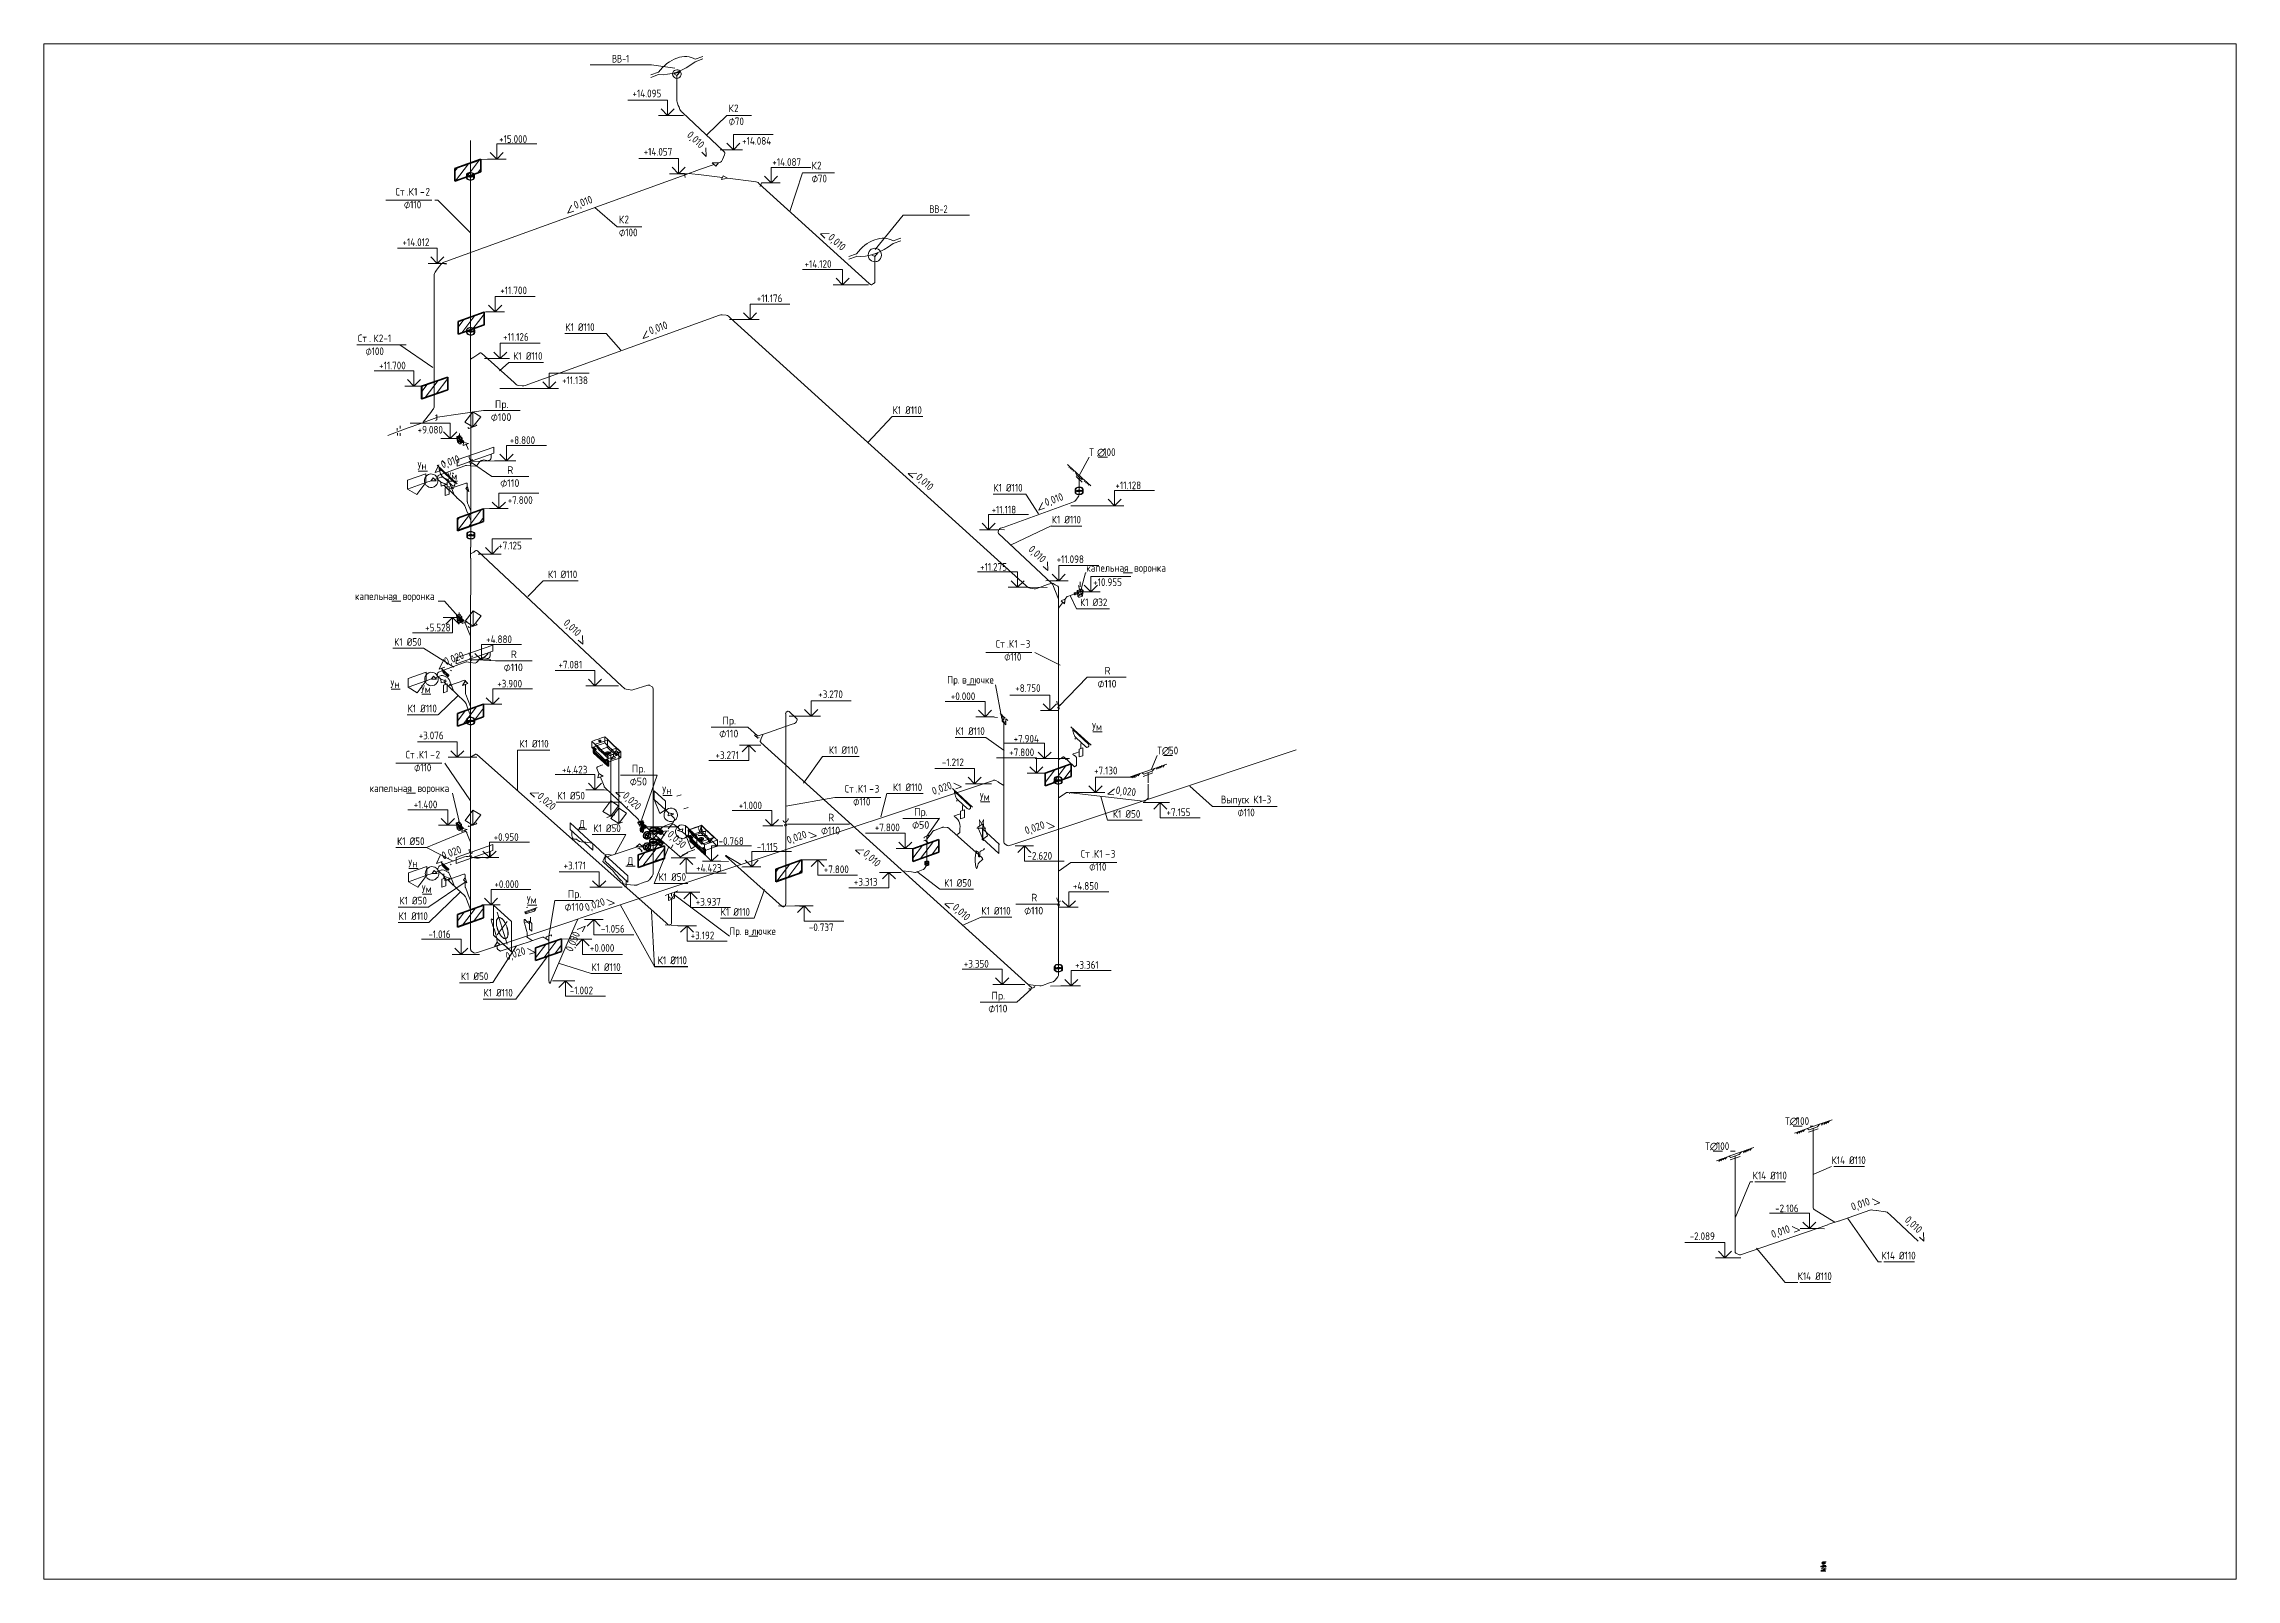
# Paper-space layout 'Layout2' of a CAD drawing. Header units: millimetres. Extents: x 29 to 262, y 20 to 183.
# The model-space entities are those that its viewports show. They can reach past a viewport. Long polylines and large blocks are cut down to what shows.
import ezdxf

# ---------------------------------------------------------------- set-up
doc = ezdxf.new("R2010")
doc.units = ezdxf.units.MM
for name, color, linetype, lineweight in [('Арматура трубопроводов', 7, 'Continuous', 20), ('Высотные отметки', 7, 'Continuous', 9), ('Гибкие трубы', 7, 'Continuous', 20), ('Марки оборудования', 7, 'Continuous', 20), ('Марки сантехнических приборов', 7, 'Continuous', 20), ('Марки соединительных деталей трубопроводов', 7, 'Continuous', 20), ('Марки труб', 7, 'Continuous', 20), ('Обобщенные модели', 7, 'Continuous', 20), ('Оборудование', 7, 'Continuous', 20), ('Сантехнические приборы', 7, 'Continuous', 20), ('Соединительные детали трубопроводов', 7, 'Continuous', 20), ('Типовые аннотации', 7, 'Continuous', 20), ('Трубы', 7, 'Continuous', 20)]:
    doc.layers.add(name, color=color, linetype=linetype, lineweight=lineweight)
doc.layers.add('Узел прохода через преграды_dwg', color=7, linetype='Continuous', lineweight=9, true_color=0x767676)
doc.styles.add('GOST Common', font='GOST Common.ttf', dxfattribs={"width": 0.9, "height": 125})
doc.styles.add('GOST Common_1', font='GOST Common.ttf', dxfattribs={"width": 0.9, "height": 125})
doc.styles.add('GOST Common_2', font='GOST Common.ttf', dxfattribs={"width": 0.8, "height": 125})
doc.styles.add('GOST Common_3', font='GOST Common.ttf', dxfattribs={"height": 125})
doc.styles.add('GOST Common_4', font='GOST Common.ttf', dxfattribs={"height": 125})
doc.styles.add('GOST Common_5', font='GOST Common.ttf', dxfattribs={"width": 0.9, "height": 125})
doc.styles.add('ISOCPEUR', font='isocpeur.ttf', dxfattribs={"width": 0.85, "height": 125})
doc.styles.add('ISOCPEUR_1', font='isocpeur.ttf', dxfattribs={"width": 0.85, "height": 2.502674})
doc.styles.add('ISOCPEUR_2', font='isocpeur.ttf', dxfattribs={"width": 0.85, "height": 2.857508})
pattern_1 = [(29.688, (63250.97, 38024.02), (-106.0659, 60.4696), [])]
pattern_2 = [(29.688, (63250.97, 44432.25), (-106.0659, 60.4696), [])]
pattern_3 = [(29.688, (63250.97, 47636.36), (-106.0659, 60.4696), [])]

psp = doc.layouts.new('Layout2')

msp = doc.modelspace()

# ---------------------------------------------------------------- texts
at = {"layer": 'Высотные отметки', "lineweight": 20, "char_height": 125, "attachment_point": 1, "line_spacing_factor": 1.022761, "style": 'GOST Common'}
for s, insert, width in [('+14.095', (60537, 59190), 589.84), ('+15.000', (58363, 58447), 576.26), ('+14.084', (62325, 58416), 603.41), ('+14.057', (60720, 58240), 589.84), ('+14.087', (62818, 58072), 589.84), ('+14.012', (56788, 56765), 564.19), ('+14.120', (63343, 56410), 564.19), ('+11.700', (58383, 55980), 550.62), ('+11.176', (62563, 55851), 524.97), ('+11.126', (58429, 55221), 524.97), ('+11.700', (56407, 54755), 550.62), ('+11.138', (59389, 54514), 524.97), ('+9.080', (57035, 53708), 508.38), ('+8.800', (58536, 53538), 508.38), ('+7.800', (58503, 52561), 508.38), ('+11.128', (68411, 52801), 524.97), ('+11.118', (66392, 52405), 499.33), ('+7.125', (58348, 51820), 482.73), ('+11.275', (66205, 51471), 550.62), ('+11.098', (67452, 51597), 550.62), ('+10.955', (68049, 51223), 576.26), ('+5.528', (57157, 50482), 508.38), ('+4.880', (58152, 50292), 521.95), ('+7.081', (59330, 49878), 482.73), ('+3.900', (58332, 49568), 508.38), ('+3.270', (63566, 49395), 508.38), ('+0.000', (65728, 49363), 508.38), ('+8.750', (66778, 49496), 508.38), ('+3.076', (57052, 48724), 508.38), ('+7.904', (66751, 48671), 521.95), ('+3.271', (61891, 48403), 482.73), ('-1.212', (65582, 48286), 457.09), ('+7.800', (66679, 48449), 508.38), ('+4.423', (59387, 48166), 535.53), ('+7.130', (68062, 48151), 482.73), ('+1.400', (56970, 47599), 496.31), ('+1.000', (62270, 47584), 482.73), ('+7.800', (64488, 47225), 508.38), ('+7.155', (69244, 47472), 482.73), ('+0.950', (58273, 47067), 508.38), ('-0.768', (61941, 47002), 508.38), ('-1.115', (62563, 46908), 431.44), ('+3.171', (59414, 46603), 457.09), ('+4.423', (61575, 46563), 535.53), ('+7.800', (63657, 46542), 508.38), ('-2.620', (66977, 46762), 508.38), ('+0.000', (58286, 46299), 508.38), ('+3.313', (64147, 46337), 482.73), ('+4.850', (67718, 46270), 521.95), ('+3.937', (61569, 46012), 508.38), ('-1.016', (57209, 45483), 457.09), ('-1.056', (60023, 45572), 482.73), ('+3.192', (61486, 45464), 482.73), ('-0.737', (63413, 45596), 508.38), ('+0.000', (59843, 45259), 508.38), ('+3.350', (65939, 45001), 508.38), ('+3.361', (67752, 44983), 482.73), ('-1.002', (59516, 44567), 482.73), ('-2.106', (79166, 41014), 482.73), ('-2.089', (77773, 40560), 508.38)]:
    msp.add_mtext(s, dxfattribs=dict(at, insert=insert, width=width))
at = {"layer": 'Марки оборудования', "lineweight": 9, "char_height": 125, "attachment_point": 1, "style": 'GOST Common_2'}
for s, insert, width in [('ВВ', (60204, 59756), 198.82), ('-1', (60368, 59756), 147.51), ('ВВ', (65379, 57305), 198.82), ('-2', (65543, 57305), 173.16)]:
    msp.add_mtext(s, dxfattribs=dict(at, insert=insert, width=width))
at = {"layer": 'Марки сантехнических приборов', "lineweight": 9, "char_height": 125, "attachment_point": 1}
for s, insert, width, style in [('\\fGOST Common|b0|i0|c204|p34|;\\W.9;Т', (67984, 53342), 108.23, 'GOST Common'), ('\\fGOST Common|b0|i0|c204|p34|;\\W.9; ', (68073, 53342), 46.9, 'GOST Common'), ('\\fGOST Common|b0|i0|c238|p34|;\\W.9;∅', (68112, 53342), 122.66, 'GOST Common_5'), ('100', (68213, 53342), 263.35, 'GOST Common'), ('Ун', (57033, 53117), 205.63, 'GOST Common'), ('Ум', (57519, 52952), 216.46, 'GOST Common'), ('капельная', (67936, 51455), 898.29, 'GOST Common'), ('\\fGOST Common|b0|i0|c204|p34|;\\W.9; ', (68678, 51455), 46.9, 'GOST Common'), ('воронка', (68716, 51455), 692.66, 'GOST Common'), ('капельная', (56012, 50995), 898.29, 'GOST Common'), ('\\fGOST Common|b0|i0|c204|p34|;\\W.9; ', (56753, 50995), 46.9, 'GOST Common'), ('воронка', (56792, 50995), 692.66, 'GOST Common'), ('Ун', (56591, 49561), 205.63, 'GOST Common'), ('Ум', (57087, 49478), 216.46, 'GOST Common'), ('Пр', (65671, 49632), 205.63, 'GOST Common'), ('. ', (65841, 49632), 86.58, 'GOST Common'), ('\\fGOST Common|b0|i0|c204|p34|;\\W.9;в', (65912, 49632), 97.41, 'GOST Common'), ('\\fGOST Common|b0|i0|c204|p34|;\\W.9; ', (65993, 49632), 46.9, 'GOST Common'), ('лючке', (66031, 49632), 508.67, 'GOST Common'), ('Ум', (68030, 48864), 216.46, 'GOST Common'), ('Т\\fGOST Common|b0|i0|c238|p34|;\\W.9;∅', (69093, 48478), 230.89, 'GOST Common'), ('50', (69283, 48478), 194.81, 'GOST Common'), ('капельная', (56251, 47864), 898.29, 'GOST Common'), ('\\fGOST Common|b0|i0|c204|p34|;\\W.9; ', (56992, 47864), 46.9, 'GOST Common'), ('воронка', (57031, 47864), 692.66, 'GOST Common'), ('Ун', (61022, 47826), 205.63, 'GOST Common'), ('Ум', (66199, 47722), 216.46, 'GOST Common'), ('\\fGOST Common|b0|i0|c204|p34|;\\W.9;Д', (59668, 47279), 122.66, 'GOST Common'), ('\\fGOST Common|b0|i0|c204|p34|;\\W.9;М', (66174, 47294), 122.66, 'GOST Common'), ('Ун', (61598, 47175), 205.63, 'GOST Common'), ('Ун', (56882, 46636), 205.63, 'GOST Common'), ('\\fGOST Common|b0|i0|c204|p34|;\\W.9;Д', (60453, 46675), 122.66, 'GOST Common'), ('Ум', (57101, 46220), 216.46, 'GOST Common'), ('Ум', (58813, 46042), 216.46, 'GOST Common'), ('Пр', (62118, 45534), 205.63, 'GOST Common'), ('. ', (62287, 45534), 86.58, 'GOST Common'), ('\\fGOST Common|b0|i0|c204|p34|;\\W.9;в', (62359, 45534), 97.41, 'GOST Common'), ('\\fGOST Common|b0|i0|c204|p34|;\\W.9; ', (62439, 45534), 46.9, 'GOST Common'), ('лючке', (62478, 45534), 508.67, 'GOST Common'), ('Т\\fGOST Common|b0|i0|c238|p34|;\\W.9;∅', (79329, 42437), 230.89, 'GOST Common'), ('100', (79520, 42437), 263.35, 'GOST Common'), ('Т\\fGOST Common|b0|i0|c238|p34|;\\W.9;∅', (78027, 42028), 230.89, 'GOST Common'), ('100', (78218, 42028), 263.35, 'GOST Common')]:
    msp.add_mtext(s, dxfattribs=dict(at, insert=insert, width=width, style=style))
at = {"layer": 'Марки соединительных деталей трубопроводов', "lineweight": 9, "char_height": 125, "attachment_point": 1}
for s, insert, width, style in [('Пр', (58294, 54125), 228.48, 'GOST Common_3'), ('\\fGOST Common|b0|i0|c204|p34|;.', (58483, 54125), 44.09, 'GOST Common_3'), ('\\fGOST Common|b0|i0|c254|p34|;⌀', (58228, 53913), 136.29, 'GOST Common_4'), ('100', (58340, 53913), 292.62, 'GOST Common_3'), ('\\fGOST Common|b0|i0|c204|p34|;R', (58496, 53050), 120.25, 'GOST Common_3'), ('\\fGOST Common|b0|i0|c254|p34|;⌀', (58381, 52838), 136.29, 'GOST Common_4'), ('110', (58493, 52838), 260.55, 'GOST Common_3'), ('\\fGOST Common|b0|i0|c204|p34|;R', (58553, 50046), 120.25, 'GOST Common_3'), ('\\fGOST Common|b0|i0|c254|p34|;⌀', (58437, 49834), 136.29, 'GOST Common_4'), ('110', (58550, 49834), 260.55, 'GOST Common_3'), ('\\fGOST Common|b0|i0|c204|p34|;R', (68233, 49779), 120.25, 'GOST Common_3'), ('\\fGOST Common|b0|i0|c254|p34|;⌀', (68117, 49567), 136.29, 'GOST Common_4'), ('110', (68229, 49567), 260.55, 'GOST Common_3'), ('Пр', (62004, 48966), 228.48, 'GOST Common_3'), ('\\fGOST Common|b0|i0|c254|p34|;⌀', (61951, 48754), 136.29, 'GOST Common_4'), ('110', (62063, 48754), 260.55, 'GOST Common_3'), ('\\fGOST Common|b0|i0|c204|p34|;.', (62192, 48966), 44.09, 'GOST Common_3'), ('\\fGOST Common|b0|i0|c254|p34|;⌀', (60493, 47972), 136.29, 'GOST Common_4'), ('Пр', (60527, 48183), 228.48, 'GOST Common_3'), ('50', (60606, 47972), 216.46, 'GOST Common_3'), ('\\fGOST Common|b0|i0|c204|p34|;.', (60715, 48183), 44.09, 'GOST Common_3'), ('\\fGOST Common|b0|i0|c204|p34|;R', (63726, 47385), 120.25, 'GOST Common_3'), ('\\fGOST Common|b0|i0|c254|p34|;⌀', (65095, 47266), 136.29, 'GOST Common_4'), ('Пр', (65128, 47477), 228.48, 'GOST Common_3'), ('50', (65208, 47266), 216.46, 'GOST Common_3'), ('\\fGOST Common|b0|i0|c204|p34|;.', (65317, 47477), 44.09, 'GOST Common_3'), ('\\fGOST Common|b0|i0|c254|p34|;⌀', (63610, 47173), 136.29, 'GOST Common_4'), ('110', (63723, 47173), 260.55, 'GOST Common_3'), ('Пр', (59482, 46140), 228.48, 'GOST Common_3'), ('\\fGOST Common|b0|i0|c254|p34|;⌀', (59429, 45928), 136.29, 'GOST Common_4'), ('110', (59542, 45928), 260.55, 'GOST Common_3'), ('\\fGOST Common|b0|i0|c204|p34|;.', (59671, 46140), 44.09, 'GOST Common_3'), ('\\fGOST Common|b0|i0|c254|p34|;⌀', (66922, 45868), 136.29, 'GOST Common_4'), ('110', (67034, 45868), 260.55, 'GOST Common_3'), ('\\fGOST Common|b0|i0|c204|p34|;R', (67038, 46080), 120.25, 'GOST Common_3'), ('Пр', (66390, 44482), 228.48, 'GOST Common_3'), ('\\fGOST Common|b0|i0|c204|p34|;.', (66579, 44482), 44.09, 'GOST Common_3'), ('\\fGOST Common|b0|i0|c254|p34|;⌀', (66338, 44271), 136.29, 'GOST Common_4'), ('110', (66450, 44271), 260.55, 'GOST Common_3')]:
    msp.add_mtext(s, dxfattribs=dict(at, insert=insert, width=width, style=style))
at = {"layer": 'Марки труб', "lineweight": 9, "char_height": 125, "attachment_point": 1}
for s, insert, width, style in [('\\fGOST Common|b0|i0|c254|p34|;\\W.9;⌀', (62105, 58736), 122.66, 'GOST Common_1'), ('\\fGOST Common|b0|i0|c204|p34|;\\W.9;К', (62105, 58948), 108.23, 'GOST Common'), ('\\fGOST Common|b0|i0|c204|p34|;\\W.9;2', (62194, 58948), 97.41, 'GOST Common'), ('70', (62206, 58736), 194.81, 'GOST Common'), ('\\fGOST Common|b0|i0|c204|p34|;\\W.9;К', (63458, 58015), 108.23, 'GOST Common'), ('\\fGOST Common|b0|i0|c204|p34|;\\W.9;2', (63547, 58015), 97.41, 'GOST Common'), ('Ст', (56674, 57588), 220.06, 'GOST Common'), ('\\fGOST Common|b0|i0|c204|p34|;\\W.9;К', (56889, 57588), 108.23, 'GOST Common'), ('1 ', (56978, 57588), 115.44, 'GOST Common'), ('\\fGOST Common|b0|i0|c204|p34|;\\W.9;2', (57163, 57588), 97.41, 'GOST Common'), ('\\fGOST Common|b0|i0|c254|p34|;\\W.9;⌀', (63458, 57803), 122.66, 'GOST Common_1'), ('70', (63559, 57803), 194.81, 'GOST Common'), ('\\fGOST Common|b0|i0|c254|p34|;\\W.9;⌀', (56811, 57377), 122.66, 'GOST Common_1'), ('\\fGOST Common|b0|i0|c204|p34|;\\W.9;.', (56856, 57588), 39.68, 'GOST Common'), ('110', (56913, 57377), 234.49, 'GOST Common'), ('\\fGOST Common|b0|i0|c204|p34|;\\W.9;–', (57073, 57588), 108.23, 'GOST Common'), ('\\fGOST Common|b0|i0|c254|p34|;\\W.9;⌀', (60317, 56924), 122.66, 'GOST Common_1'), ('\\fGOST Common|b0|i0|c204|p34|;\\W.9;К', (60317, 57136), 108.23, 'GOST Common'), ('\\fGOST Common|b0|i0|c204|p34|;\\W.9;2', (60407, 57136), 97.41, 'GOST Common'), ('100', (60419, 56924), 263.35, 'GOST Common'), ('Ст', (56061, 55198), 220.06, 'GOST Common'), ('. ', (56243, 55198), 86.58, 'GOST Common'), ('\\fGOST Common|b0|i0|c204|p34|;\\W.9;К', (56314, 55198), 108.23, 'GOST Common'), ('2-1', (56403, 55198), 263.35, 'GOST Common'), ('\\fISOCPEUR|b0|i0|c204|p34|;\\W.85;К', (59443, 55381), 102.22, 'ISOCPEUR'), ('1 Ø110', (59528, 55381), 494.04, 'ISOCPEUR'), ('\\fGOST Common|b0|i0|c254|p34|;\\W.9;⌀', (56183, 54987), 122.66, 'GOST Common_1'), ('100', (56284, 54987), 263.35, 'GOST Common'), ('\\fISOCPEUR|b0|i0|c204|p34|;\\W.85;К', (58595, 54910), 102.22, 'ISOCPEUR'), ('1 Ø110', (58679, 54910), 494.04, 'ISOCPEUR'), ('\\fISOCPEUR|b0|i0|c204|p34|;\\W.85;К', (64779, 54028), 102.22, 'ISOCPEUR'), ('1 Ø110', (64863, 54028), 494.04, 'ISOCPEUR'), ('\\fISOCPEUR|b0|i0|c204|p34|;\\W.85;К', (66422, 52762), 102.22, 'ISOCPEUR'), ('1 Ø110', (66506, 52762), 494.04, 'ISOCPEUR'), ('\\fISOCPEUR|b0|i0|c204|p34|;\\W.85;К', (67373, 52242), 102.22, 'ISOCPEUR'), ('1 Ø110', (67457, 52242), 494.04, 'ISOCPEUR'), ('\\fISOCPEUR|b0|i0|c204|p34|;\\W.85;К', (59161, 51350), 102.22, 'ISOCPEUR'), ('1 Ø110', (59245, 51350), 494.04, 'ISOCPEUR'), ('\\fISOCPEUR|b0|i0|c204|p34|;\\W.85;К', (67835, 50894), 102.22, 'ISOCPEUR'), ('1 Ø32', (67919, 50894), 456.56, 'ISOCPEUR'), ('\\fISOCPEUR|b0|i0|c204|p34|;\\W.85;К', (56652, 50248), 102.22, 'ISOCPEUR'), ('1 Ø50', (56737, 50248), 456.56, 'ISOCPEUR'), ('Ст', (66460, 50217), 220.06, 'GOST Common'), ('\\fGOST Common|b0|i0|c204|p34|;\\W.9;.', (66642, 50217), 39.68, 'GOST Common'), ('\\fGOST Common|b0|i0|c204|p34|;\\W.9;К', (66674, 50217), 108.23, 'GOST Common'), ('1 ', (66764, 50217), 115.44, 'GOST Common'), ('\\fGOST Common|b0|i0|c204|p34|;\\W.9;–', (66859, 50217), 108.23, 'GOST Common'), ('\\fGOST Common|b0|i0|c204|p34|;\\W.9;3', (66948, 50217), 97.41, 'GOST Common'), ('\\fGOST Common|b0|i0|c254|p34|;\\W.9;⌀', (66597, 50005), 122.66, 'GOST Common_1'), ('110', (66698, 50005), 234.49, 'GOST Common'), ('\\fISOCPEUR|b0|i0|c204|p34|;\\W.85;К', (56872, 49163), 102.22, 'ISOCPEUR'), ('1 Ø110', (56956, 49163), 494.04, 'ISOCPEUR'), ('\\fISOCPEUR|b0|i0|c204|p34|;\\W.85;К', (65805, 48794), 102.22, 'ISOCPEUR'), ('1 Ø110', (65889, 48794), 494.04, 'ISOCPEUR'), ('Ст', (56839, 48411), 220.06, 'GOST Common'), ('\\fGOST Common|b0|i0|c204|p34|;\\W.9;.', (57020, 48411), 39.68, 'GOST Common'), ('\\fGOST Common|b0|i0|c204|p34|;\\W.9;К', (57053, 48411), 108.23, 'GOST Common'), ('1 ', (57142, 48411), 115.44, 'GOST Common'), ('\\fGOST Common|b0|i0|c204|p34|;\\W.9;–', (57237, 48411), 108.23, 'GOST Common'), ('\\fGOST Common|b0|i0|c204|p34|;\\W.9;2', (57327, 48411), 97.41, 'GOST Common'), ('\\fISOCPEUR|b0|i0|c204|p34|;\\W.85;К', (58694, 48589), 102.22, 'ISOCPEUR'), ('1 Ø110', (58779, 48589), 494.04, 'ISOCPEUR'), ('\\fISOCPEUR|b0|i0|c204|p34|;\\W.85;К', (63739, 48486), 102.22, 'ISOCPEUR'), ('1 Ø110', (63824, 48486), 494.04, 'ISOCPEUR'), ('\\fGOST Common|b0|i0|c254|p34|;\\W.9;⌀', (56976, 48199), 122.66, 'GOST Common_1'), ('110', (57077, 48199), 234.49, 'GOST Common'), ('\\fISOCPEUR|b0|i0|c204|p34|;\\W.85;К', (59315, 47742), 102.22, 'ISOCPEUR'), ('1 Ø50', (59399, 47742), 456.56, 'ISOCPEUR'), ('Ст', (63998, 47855), 220.06, 'GOST Common'), ('\\fGOST Common|b0|i0|c254|p34|;\\W.9;⌀', (64134, 47643), 122.66, 'GOST Common_1'), ('\\fGOST Common|b0|i0|c204|p34|;\\W.9;.', (64179, 47855), 39.68, 'GOST Common'), ('\\fGOST Common|b0|i0|c204|p34|;\\W.9;К', (64212, 47855), 108.23, 'GOST Common'), ('110', (64236, 47643), 234.49, 'GOST Common'), ('1 ', (64301, 47855), 115.44, 'GOST Common'), ('\\fGOST Common|b0|i0|c204|p34|;\\W.9;–', (64396, 47855), 108.23, 'GOST Common'), ('\\fGOST Common|b0|i0|c204|p34|;\\W.9;3', (64486, 47855), 97.41, 'GOST Common'), ('\\fISOCPEUR|b0|i0|c204|p34|;\\W.85;К', (64784, 47879), 102.22, 'ISOCPEUR'), ('1 Ø110', (64869, 47879), 494.04, 'ISOCPEUR'), ('Выпуск', (70130, 47679), 595.25, 'GOST Common'), ('\\fGOST Common|b0|i0|c204|p34|;\\W.9; ', (70621, 47679), 46.9, 'GOST Common'), ('\\fGOST Common|b0|i0|c204|p34|;\\W.9;К', (70660, 47679), 108.23, 'GOST Common'), ('1-3', (70749, 47679), 263.35, 'GOST Common'), ('\\fISOCPEUR|b0|i0|c204|p34|;\\W.85;К', (59899, 47211), 102.22, 'ISOCPEUR'), ('1 Ø50', (59984, 47211), 456.56, 'ISOCPEUR'), ('\\fISOCPEUR|b0|i0|c204|p34|;\\W.85;К', (68370, 47444), 102.22, 'ISOCPEUR'), ('1 Ø50', (68454, 47444), 456.56, 'ISOCPEUR'), ('\\fGOST Common|b0|i0|c254|p34|;\\W.9;⌀', (70401, 47468), 122.66, 'GOST Common_1'), ('110', (70502, 47468), 234.49, 'GOST Common'), ('\\fISOCPEUR|b0|i0|c204|p34|;\\W.85;К', (56699, 47000), 102.22, 'ISOCPEUR'), ('\\fISOCPEUR|b0|i0|c204|p34|;\\W.85;К', (56700, 46998), 102.22, 'ISOCPEUR'), ('1 Ø50', (56784, 47000), 456.56, 'ISOCPEUR'), ('1 Ø50', (56784, 46998), 456.56, 'ISOCPEUR'), ('Ст', (67846, 46794), 220.06, 'GOST Common'), ('\\fGOST Common|b0|i0|c254|p34|;\\W.9;⌀', (67983, 46582), 122.66, 'GOST Common_1'), ('\\fGOST Common|b0|i0|c204|p34|;\\W.9;.', (68028, 46794), 39.68, 'GOST Common'), ('\\fGOST Common|b0|i0|c204|p34|;\\W.9;К', (68061, 46794), 108.23, 'GOST Common'), ('110', (68084, 46582), 234.49, 'GOST Common'), ('1 ', (68150, 46794), 115.44, 'GOST Common'), ('\\fGOST Common|b0|i0|c204|p34|;\\W.9;–', (68245, 46794), 108.23, 'GOST Common'), ('\\fGOST Common|b0|i0|c204|p34|;\\W.9;3', (68335, 46794), 97.41, 'GOST Common'), ('\\fISOCPEUR|b0|i0|c204|p34|;\\W.85;К', (60964, 46416), 102.22, 'ISOCPEUR'), ('1 Ø50', (61048, 46416), 456.56, 'ISOCPEUR'), ('\\fISOCPEUR|b0|i0|c204|p34|;\\W.85;К', (65619, 46319), 102.22, 'ISOCPEUR'), ('1 Ø50', (65703, 46319), 456.56, 'ISOCPEUR'), ('\\fISOCPEUR|b0|i0|c204|p34|;\\W.85;К', (56724, 45779), 102.22, 'ISOCPEUR'), ('\\fISOCPEUR|b0|i0|c204|p34|;\\W.85;К', (56739, 46031), 102.22, 'ISOCPEUR'), ('1 Ø110', (56809, 45779), 494.04, 'ISOCPEUR'), ('1 Ø50', (56823, 46031), 456.56, 'ISOCPEUR'), ('\\fISOCPEUR|b0|i0|c204|p34|;\\W.85;К', (61976, 45847), 102.22, 'ISOCPEUR'), ('1 Ø110', (62061, 45847), 494.04, 'ISOCPEUR'), ('\\fISOCPEUR|b0|i0|c204|p34|;\\W.85;К', (66226, 45865), 102.22, 'ISOCPEUR'), ('1 Ø110', (66311, 45865), 494.04, 'ISOCPEUR'), ('\\fISOCPEUR|b0|i0|c204|p34|;\\W.85;К', (60949, 45060), 102.22, 'ISOCPEUR'), ('\\fISOCPEUR|b0|i0|c204|p34|;\\W.85;К', (60949, 45056), 102.22, 'ISOCPEUR'), ('1 Ø110', (61033, 45060), 494.04, 'ISOCPEUR'), ('1 Ø110', (61033, 45056), 494.04, 'ISOCPEUR'), ('\\fISOCPEUR|b0|i0|c204|p34|;\\W.85;К', (57739, 44797), 102.22, 'ISOCPEUR'), ('1 Ø50', (57824, 44797), 456.56, 'ISOCPEUR'), ('\\fISOCPEUR|b0|i0|c204|p34|;\\W.85;К', (59868, 44947), 102.22, 'ISOCPEUR'), ('1 Ø110', (59953, 44947), 494.04, 'ISOCPEUR'), ('\\fISOCPEUR|b0|i0|c204|p34|;\\W.85;К', (58109, 44530), 102.22, 'ISOCPEUR'), ('1 Ø110', (58194, 44530), 494.04, 'ISOCPEUR'), ('\\fISOCPEUR|b0|i0|c204|p34|;\\W.85;К', (78801, 41549), 102.22, 'ISOCPEUR'), ('14 Ø110', (78886, 41549), 596.26, 'ISOCPEUR'), ('\\fISOCPEUR|b0|i0|c204|p34|;\\W.85;К', (80088, 41799), 102.22, 'ISOCPEUR'), ('14 Ø110', (80172, 41799), 596.26, 'ISOCPEUR'), ('\\fISOCPEUR|b0|i0|c204|p34|;\\W.85;К', (80901, 40244), 102.22, 'ISOCPEUR'), ('14 Ø110', (80986, 40244), 596.26, 'ISOCPEUR'), ('\\fISOCPEUR|b0|i0|c204|p34|;\\W.85;К', (79535, 39908), 102.22, 'ISOCPEUR'), ('14 Ø110', (79619, 39908), 596.26, 'ISOCPEUR')]:
    msp.add_mtext(s, dxfattribs=dict(at, insert=insert, width=width, style=style))
at = {"layer": 'Марки труб', "lineweight": 9, "char_height": 125, "attachment_point": 1, "style": 'GOST Common'}
for s, insert, width, rotation in [('0,010', (61500, 58526), 407.66, 316.8748), ('0,010', (59564, 57360), 407.66, 19.9291), ('0,010', (63800, 56855), 407.66, 317.8426), ('0,010', (60789, 55314), 407.66, 19.9288), ('0,010', (57399, 53132), 407.66, 19.973), ('0,010', (65231, 52947), 407.66, 317.8426), ('0,010', (67239, 52515), 407.66, 19.9291), ('0,010', (67068, 51772), 407.66, 316.8167), ('0,010', (59488, 50571), 407.66, 316.8731), ('0,020', (57451, 49921), 436.52, 20.5133), ('0,020', (65405, 47810), 436.52, 18.4486), ('0,020', (59057, 47745), 436.52, 318.3404), ('0,020', (60455, 47753), 436.52, 316.4021), ('0,020', (68425, 47834), 436.52, 353.3105), ('0,020', (66918, 47166), 436.52, 18.4476), ('0,020', (57409, 46754), 436.52, 20.427), ('0,030', (61177, 47123), 436.52, 318.7426), ('0,020', (63038, 47011), 436.52, 18.4486), ('0,010', (64370, 46810), 407.66, 317.8426), ('0,020', (59748, 45913), 436.52, 18.4486), ('0,010', (65829, 45932), 407.66, 317.8236), ('0,030', (59442, 45173), 436.52, 66.756), ('0,020', (58453, 45114), 436.52, 18.2494), ('0,010', (80389, 41031), 407.66, 18.9642), ('0,010', (81354, 40839), 407.66, 316.8748), ('0,010', (79086, 40583), 407.66, 18.9643)]:
    msp.add_mtext(s, dxfattribs=dict(at, insert=insert, width=width, rotation=rotation))

# ---------------------------------------------------------------- blocks, each defined once
blk = doc.blocks.new('VK__SAN__Унитаз подвесной с инсталляцией_R21 - Унитаз подвесной с инсталляцией-3936702-О_Схема систем К1_К2_ АБК')
at = {"layer": 'Сантехнические приборы', "lineweight": 9}
for p, q in [((61262, 47671), (61330, 47695)), ((61074, 47447), (61126, 47398))]:
    blk.add_line(p, q, dxfattribs=at)
blk = doc.blocks.new('VK__SAN__Унитаз подвесной с инсталляцией_R21 - Унитаз подвесной с инсталляцией-3936720-О_Схема систем К1_К2_ АБК')
at = {"layer": 'Сантехнические приборы', "lineweight": 9}
for p, q in [((61377, 47464), (61445, 47488)), ((61401, 47044), (61349, 47092))]:
    blk.add_line(p, q, dxfattribs=at)
blk = doc.blocks.new('VK__SAN__Поддон душевой в ПУИ 800 х 800 с душем_ГОСТ_R21 - 900x900 С Лейкой-3978441-О_Схема систем К1_К2_ АБК')
at = {"layer": 'Сантехнические приборы', "lineweight": 9}
for p, q in [((60228, 48317), (60192, 48269)), ((60264, 48295), (60192, 48269)), ((60313, 48388), (60228, 48358)), ((60228, 48358), (60228, 48317)), ((60228, 48317), (60264, 48295)), ((60313, 47474), (60313, 48388)), ((60185, 47306), (60313, 47474)), ((60313, 47228), (60185, 47306)), ((60249, 47205), (60376, 47250)), ((60313, 47474), (60313, 47228)), ((60313, 47474), (60440, 47396)), ((60440, 47396), (60313, 47228)), ((60094, 46709), (60094, 46611)), ((60463, 46370), (60094, 46709)), ((60094, 46611), (60463, 46271)), ((60436, 46296), (60436, 46288)), ((60463, 46271), (60463, 46370))]:
    blk.add_line(p, q, dxfattribs=at)
blk = doc.blocks.new('VK__SAN__СПМ_Сифон с выпуском для мелких душевых поддонов_ГОСТ_R21 - тип СПМ-1800404-О_Схема систем К1_К2_ АБК')
at = {"layer": 'Сантехнические приборы', "lineweight": 9}
for p, q in [((60352, 46299), (60336, 46314)), ((60363, 46290), (60352, 46299)), ((60363, 46290), (60407, 46208)), ((60436, 46288), (60436, 46273)), ((60436, 46273), (60436, 46211))]:
    blk.add_line(p, q, dxfattribs=at)
blk.add_ellipse((60415, 46230), major_axis=(-13.3, 37.7), ratio=0.432419, start_param=2.036107, end_param=4.027894, dxfattribs=at)
blk = doc.blocks.new('VK__SAN__Поддон душевой в ПУИ 800 х 800 с краном_ГОСТ_R21 - 900x900 С Краном-2723655-О_Схема систем К1_К2_ АБК')
at = {"layer": 'Сантехнические приборы', "lineweight": 9}
for p, q in [((57665, 46674), (58260, 46884)), ((58260, 46785), (58260, 46884)), ((57665, 46575), (58260, 46785)), ((57665, 46575), (57665, 46674)), ((58217, 46770), (58217, 46762))]:
    blk.add_line(p, q, dxfattribs=at)
blk = doc.blocks.new('VK__SAN__СПМ_Сифон с выпуском для мелких душевых поддонов_ГОСТ_R21 - тип СПМ-1352582-О_Схема систем К1_К2_ АБК')
at = {"layer": 'Сантехнические приборы', "lineweight": 9}
for p, q in [((58081, 46673), (58056, 46664)), ((58098, 46679), (58081, 46673)), ((58098, 46679), (58169, 46663)), ((58217, 46762), (58217, 46747)), ((58217, 46747), (58217, 46710))]:
    blk.add_line(p, q, dxfattribs=at)
blk.add_ellipse((58183, 46698), major_axis=(27.1, 29.4), ratio=0.698561, start_param=3.642491, end_param=5.634278, dxfattribs=at)
blk = doc.blocks.new('VK__SAN__Смеситель двухрукояточный с аэратором настенный_ГОСТ_R21 - Для душа-2723659-О_Схема систем К1_К2_ АБК')
at = {"layer": 'Сантехнические приборы', "lineweight": 9}
for p, q in [((57936, 47444), (57808, 47276)), ((57808, 47276), (57936, 47198)), ((57872, 47175), (57856, 47190)), ((57872, 47175), (58000, 47220)), ((57936, 47444), (57936, 47198)), ((58064, 47366), (57936, 47444)), ((57936, 47198), (58064, 47366)), ((58000, 47220), (57984, 47235))]:
    blk.add_line(p, q, dxfattribs=at)
blk = doc.blocks.new('VK__SAN__Умывальник полукруглый с гофрированным выпуском_ГОСТ_R21 - Умывальник 3-й величиныс гофрированным выпуском-4019517-О_Схема систем К1_К2_ АБК')
at = {"layer": 'Сантехнические приборы', "lineweight": 9}
blk.add_line((67761, 48601), (67748, 48613), dxfattribs=at)
blk = doc.blocks.new('VK__SAN__СБУ_Сифон бутылочный унифицированный_ГОСТ_R21 - С гофрированным выпуском_ DN40-3679071-О_Схема систем К1_К2_ АБК')
at = {"layer": 'Сантехнические приборы', "lineweight": 9}
for p, q in [((67759, 48374), (67721, 48361)), ((67818, 48395), (67759, 48374)), ((67879, 48460), (67818, 48439)), ((67818, 48439), (67818, 48310)), ((67818, 48310), (67879, 48331)), ((67848, 48529), (67848, 48449)), ((67879, 48331), (67879, 48460))]:
    blk.add_line(p, q, dxfattribs=at)
blk = doc.blocks.new('ADSK_ППР_Тройник канализационный_Составной - Тройник канализационный-3766416-О_Схема систем К1_К2_ АБК')
at = {"layer": 'Соединительные детали трубопроводов', "color": 24, "true_color": 0xa52900}
for p, q in [((66593, 47845), (66513, 47894)), ((66593, 47777), (66593, 47955))]:
    blk.add_line(p, q, dxfattribs=at)
blk = doc.blocks.new('VK__SAN__Поддон душевой в ПУИ 800 х 800 с краном_ГОСТ_R21 - 900x900 С Краном-2723691-О_Схема систем К1_К2_ АБК')
at = {"layer": 'Сантехнические приборы', "lineweight": 9}
for p, q in [((57663, 49925), (58259, 50135)), ((58259, 50037), (58259, 50135)), ((57663, 49827), (58259, 50037)), ((57663, 49827), (57663, 49925)), ((58216, 50022), (58216, 50014))]:
    blk.add_line(p, q, dxfattribs=at)
blk = doc.blocks.new('ADSK_ППР_Отвод канализационный_Составной - Отвод раструбный-3766429-О_Схема систем К1_К2_ АБК')
at = {"layer": 'Соединительные детали трубопроводов', "color": 24, "true_color": 0xa52900}
for p, q in [((57380, 46523), (57378, 46518)), ((57392, 46533), (57442, 46551))]:
    blk.add_line(p, q, dxfattribs=at)
blk.add_ellipse((57406, 46520), major_axis=(26.3, 0.4), ratio=0.58441, start_param=2.116168, end_param=2.9014, dxfattribs=at)
blk = doc.blocks.new('ADSK_ВоронкаВодосточная_Электрообогрев_DN110 - С прижимным фланцем_ битумной прокладкой_Q_8_Lпат_102-1407368-О_Схема систем К1_К2_ АБК')
at = {"layer": 'Оборудование', "color": 116, "true_color": 0x008040}
for p, q in [((61559, 59686), (61687, 59731)), ((61559, 59645), (61687, 59690)), ((60837, 59431), (60964, 59476)), ((60837, 59390), (60964, 59435))]:
    blk.add_line(p, q, dxfattribs=at)
for centre, major_axis, start_param, end_param in [((61262, 59307), (327, 356), 0.112105, 1.731673), ((61262, 60162), (565, 613), 3.630381, 4.496582)]:
    blk.add_ellipse(centre, major_axis=major_axis, ratio=0.698561, start_param=start_param, end_param=end_param, dxfattribs=at)
blk = doc.blocks.new('ADSK_ППР_Отвод канализационный_Составной - Отвод раструбный-3766432-О_Схема систем К1_К2_ АБК')
at = {"layer": 'Соединительные детали трубопроводов', "color": 24, "true_color": 0xa52900}
for p, q in [((66593, 46922), (66593, 46923)), ((66607, 46894), (66647, 46869)), ((66647, 46868), (66647, 46869)), ((66682, 46866), (66738, 46885))]:
    blk.add_line(p, q, dxfattribs=at)
for centre, start_param, end_param in [((66642, 46940), 2.492685, 3.268085), ((66683, 46914), 3.268085, 4.043484)]:
    blk.add_ellipse(centre, major_axis=(39.2, 42.6), ratio=0.698561, start_param=start_param, end_param=end_param, dxfattribs=at)
blk = doc.blocks.new('ADSK_ППР_Отвод канализационный_Составной - Отвод раструбный-3766451-О_Схема систем К1_К2_ АБК')
at = {"layer": 'Соединительные детали трубопроводов', "color": 24, "true_color": 0xa52900}
for p, q in [((60078, 46661), (60076, 46656)), ((60089, 46670), (60140, 46687))]:
    blk.add_line(p, q, dxfattribs=at)
blk.add_ellipse((60103, 46658), major_axis=(-26.3, 0.4), ratio=0.555543, start_param=5.275302, end_param=6.060535, dxfattribs=at)
blk = doc.blocks.new('ADSK_ППР_Отвод канализационный_Составной - Отвод раструбный-V1-О_Схема систем К1_К2_ АБК')
at = {"layer": 'Соединительные детали трубопроводов', "color": 24, "true_color": 0xa52900}
for p, q in [((60056, 46610), (60069, 46642)), ((60059, 46599), (60064, 46595))]:
    blk.add_line(p, q, dxfattribs=at)
blk.add_ellipse((60081, 46606), major_axis=(26.3, 0.1), ratio=0.552428, start_param=2.908216, end_param=3.693449, dxfattribs=at)
blk = doc.blocks.new('VK__SAN__HL21_Воронка капельная_HL_R21 - DN32-4023126-О_Схема систем К1_К2_ АБК')
at = {"layer": 'Сантехнические приборы', "color": 24, "true_color": 0xa52900}
for p, q in [((57663, 47230), (57677, 47143)), ((57664, 47227), (57702, 47192)), ((57697, 47246), (57668, 47235)), ((57670, 47229), (57683, 47169)), ((57704, 47196), (57671, 47226)), ((57675, 47234), (57696, 47242)), ((57710, 47240), (57742, 47210)), ((57749, 47209), (57711, 47244)), ((57716, 47191), (57746, 47201)), ((57739, 47202), (57718, 47195)), ((57744, 47206), (57725, 47154)), ((57737, 47122), (57751, 47205)), ((57773, 47160), (57741, 47189)), ((57706, 47115), (57678, 47140)), ((57681, 47148), (57694, 47152)), ((57684, 47167), (57703, 47150)), ((57694, 47176), (57687, 47173)), ((57724, 47157), (57705, 47175)), ((57708, 47151), (57735, 47125)), ((57714, 47148), (57722, 47151)), ((57718, 47167), (57752, 47136)), ((57732, 47118), (57719, 47113))]:
    blk.add_line(p, q, dxfattribs=at)
at = {"layer": 'Сантехнические приборы', "color": 24, "lineweight": 9, "true_color": 0xa52900}
for p, q in [((57707, 47199), (57686, 47233)), ((57707, 47281), (57707, 47240)), ((57707, 47199), (57728, 47248)), ((57707, 47199), (57707, 47198)), ((57707, 47199), (57763, 47148))]:
    blk.add_line(p, q, dxfattribs=at)
at = {"layer": 'Сантехнические приборы', "color": 24, "true_color": 0xa52900}
for points in [[(57668, 47235, 0), (57663, 47232, 0), (57664, 47227, 0)], [(57671, 47226, 0), (57670, 47228, 0), (57670, 47229, 0), (57670, 47230, 0), (57670, 47231, 0), (57671, 47232, 0), (57673, 47233, 0), (57675, 47234, 0)], [(57696, 47242, 0), (57698, 47242, 0), (57700, 47243, 0), (57702, 47243, 0), (57704, 47242, 0), (57706, 47242, 0), (57708, 47241, 0), (57710, 47240, 0)], [(57711, 47244, 0), (57705, 47246, 0), (57697, 47246, 0)], [(57702, 47192, 0), (57709, 47190, 0), (57716, 47191, 0)], [(57718, 47195, 0), (57716, 47194, 0), (57714, 47194, 0), (57711, 47194, 0), (57709, 47194, 0), (57707, 47195, 0), (57705, 47195, 0), (57704, 47196, 0)], [(57717, 47176, 0), (57718, 47179, 0), (57720, 47182, 0), (57723, 47185, 0), (57726, 47188, 0), (57729, 47190, 0), (57732, 47191, 0), (57735, 47191, 0), (57738, 47191, 0), (57741, 47190, 0), (57742, 47188, 0), (57743, 47185, 0)], [(57742, 47210, 0), (57743, 47209, 0), (57744, 47207, 0), (57744, 47206, 0), (57743, 47205, 0), (57742, 47204, 0), (57741, 47203, 0), (57739, 47202, 0)], [(57743, 47183, 0), (57743, 47180, 0), (57742, 47177, 0)], [(57743, 47185, 0), (57743, 47184, 0), (57743, 47183, 0)], [(57746, 47201, 0), (57750, 47205, 0), (57749, 47209, 0)], [(57678, 47140, 0), (57677, 47144, 0), (57681, 47148, 0)], [(57687, 47173, 0), (57683, 47171, 0), (57684, 47167, 0)], [(57705, 47175, 0), (57700, 47177, 0), (57694, 47176, 0)], [(57694, 47152, 0), (57702, 47153, 0), (57708, 47151, 0)], [(57703, 47150, 0), (57708, 47148, 0), (57714, 47148, 0)], [(57719, 47113, 0), (57712, 47112, 0), (57706, 47115, 0)], [(57716, 47173, 0), (57716, 47175, 0), (57717, 47176, 0)], [(57717, 47169, 0), (57716, 47171, 0), (57716, 47173, 0)], [(57742, 47177, 0), (57740, 47174, 0), (57737, 47171, 0), (57734, 47168, 0), (57731, 47166, 0), (57727, 47165, 0), (57724, 47165, 0), (57721, 47165, 0), (57719, 47167, 0), (57717, 47169, 0)], [(57722, 47151, 0), (57725, 47154, 0), (57724, 47157, 0)], [(57735, 47125, 0), (57737, 47121, 0), (57732, 47118, 0)], [(57776, 47153, 0), (57776, 47156, 0), (57774, 47159, 0), (57772, 47161, 0), (57769, 47162, 0), (57766, 47162, 0), (57763, 47161, 0), (57759, 47159, 0), (57756, 47157, 0), (57753, 47154, 0), (57751, 47150, 0), (57749, 47147, 0), (57749, 47143, 0)], [(57749, 47143, 0), (57749, 47140, 0), (57751, 47137, 0), (57753, 47135, 0), (57756, 47134, 0), (57759, 47134, 0), (57763, 47135, 0), (57766, 47136, 0), (57769, 47139, 0), (57772, 47142, 0), (57774, 47145, 0), (57776, 47149, 0), (57776, 47153, 0)]]:
    blk.add_polyline3d(points, dxfattribs=at)
blk = doc.blocks.new('VK__SAN__Унитаз подвесной с инсталляцией_R21 - Унитаз подвесной с инсталляцией-3936648-О_Схема систем К1_К2_ АБК')
at = {"layer": 'Сантехнические приборы', "lineweight": 9}
for p, q in [((57455, 46700), (57497, 46661)), ((57185, 46382), (57270, 46412))]:
    blk.add_line(p, q, dxfattribs=at)
blk = doc.blocks.new('VK__SAN__Умывальник полукруглый с гофрированным выпуском_ГОСТ_R21 - Умывальник 4-й величины с горизонтальным выпуском-3695600-О_Схема систем К1_К2_ АБК')
at = {"layer": 'Сантехнические приборы', "lineweight": 9}
blk.add_line((57570, 46564), (57583, 46552), dxfattribs=at)
blk = doc.blocks.new('VK__SAN__СБУ_Сифон бутылочный унифицированный_ГОСТ_R21 - С горизонтальным выпуском_ DN40-2017986-О_Схема систем К1_К2_ АБК')
at = {"layer": 'Сантехнические приборы', "lineweight": 9}
for p, q in [((57431, 46316), (57492, 46337)), ((57431, 46187), (57431, 46316)), ((57492, 46208), (57431, 46187)), ((57461, 46406), (57461, 46327)), ((57492, 46337), (57492, 46208)), ((57492, 46294), (57550, 46314)), ((57550, 46314), (57589, 46328))]:
    blk.add_line(p, q, dxfattribs=at)
at = {"layer": 'Сантехнические приборы'}
blk.add_line((57550, 46341), (57550, 46288), dxfattribs=at)
blk = doc.blocks.new('ADSK_ППР_Переход канализационный - Переход канализационный-1355789-О_Схема систем К1_К2_ АБК')
at = {"layer": 'Соединительные детали трубопроводов', "color": 24, "true_color": 0xa52900}
for p, q in [((57270, 46413), (57302, 46458)), ((57270, 46412), (57302, 46457)), ((57270, 46412), (57270, 46413)), ((57354, 46409), (57270, 46413)), ((57270, 46413), (57270, 46412)), ((57270, 46413), (57270, 46413)), ((57270, 46412), (57354, 46408)), ((57270, 46412), (57270, 46412)), ((57302, 46457), (57302, 46458)), ((57302, 46458), (57354, 46409)), ((57354, 46408), (57302, 46457)), ((57354, 46409), (57354, 46408))]:
    blk.add_line(p, q, dxfattribs=at)
for points in [[(57380, 46412, 0), (57378, 46435, 0), (57368, 46462, 0), (57359, 46477, 0), (57348, 46490, 0), (57333, 46503, 0), (57313, 46514, 0), (57288, 46521, 0), (57258, 46522, 0), (57227, 46514, 0), (57201, 46498, 0), (57181, 46477, 0), (57168, 46454, 0), (57162, 46431, 0), (57160, 46412, 0)], [(57380, 46412, 0), (57379, 46394, 0), (57373, 46374, 0), (57363, 46353, 0), (57345, 46332, 0), (57320, 46314, 0), (57289, 46304, 0), (57259, 46303, 0), (57232, 46309, 0), (57209, 46321, 0), (57191, 46336, 0), (57177, 46354, 0), (57166, 46376, 0), (57161, 46395, 0), (57160, 46412, 0), (57160, 46412, 0)]]:
    blk.add_polyline3d(points, dxfattribs=at)
blk = doc.blocks.new('ADSK_ППР_Отвод канализационный_Составной - Отвод раструбный-3766454-О_Схема систем К1_К2_ АБК')
at = {"layer": 'Соединительные детали трубопроводов', "color": 24, "true_color": 0xa52900}
for p, q in [((57804, 46043), (57803, 46044)), ((57825, 46010), (57850, 45948))]:
    blk.add_line(p, q, dxfattribs=at)
blk.add_ellipse((57803, 45996), major_axis=(-19.3, 54.6), ratio=0.432419, start_param=4.813292, end_param=5.578693, dxfattribs=at)
blk = doc.blocks.new('ADSK_ППР_Тройник канализационный_Составной - Тройник канализационный-V2-О_Схема систем К1_К2_ АБК')
at = {"layer": 'Соединительные детали трубопроводов', "color": 24, "true_color": 0xa52900}
for p, q in [((57899, 45824), (57850, 45948)), ((57899, 45756), (57899, 45934))]:
    blk.add_line(p, q, dxfattribs=at)
blk = doc.blocks.new('ADSK_ППР_Тройник канализационный_Составной - Тройник канализационный-3766456-О_Схема систем К1_К2_ АБК')
at = {"layer": 'Соединительные детали трубопроводов', "color": 24, "true_color": 0xa52900}
for p, q in [((57899, 45968), (57861, 46064)), ((57899, 45934), (57899, 46043))]:
    blk.add_line(p, q, dxfattribs=at)
blk = doc.blocks.new('ADSK_ППР_Отвод канализационный_Составной - Отвод раструбный-3766427-О_Схема систем К1_К2_ АБК')
at = {"layer": 'Соединительные детали трубопроводов', "color": 24, "true_color": 0xa52900}
for p, q in [((57810, 46199), (57810, 46207)), ((57814, 46180), (57836, 46126))]:
    blk.add_line(p, q, dxfattribs=at)
blk.add_ellipse((57824, 46186), major_axis=(-8.8, 24.8), ratio=0.432419, start_param=0.886301, end_param=1.671699, dxfattribs=at)
blk = doc.blocks.new('ADSK_ППР_Тройник канализационный_Составной - Тройник канализационный-3766468-О_Схема систем К1_К2_ АБК')
at = {"layer": 'Соединительные детали трубопроводов', "color": 24, "true_color": 0xa52900}
for p, q in [((57681, 46159), (57567, 46268)), ((57637, 46201), (57587, 46325))]:
    blk.add_line(p, q, dxfattribs=at)
blk = doc.blocks.new('ADSK_ППР_Отвод канализационный_Составной - Отвод раструбный-3766449-О_Схема систем К1_К2_ АБК')
at = {"layer": 'Соединительные детали трубопроводов', "color": 24, "true_color": 0xa52900}
for p, q in [((57427, 46468), (57371, 46448)), ((57468, 46465), (57469, 46464)), ((57526, 46435), (57469, 46464)), ((57556, 46402), (57556, 46401))]:
    blk.add_line(p, q, dxfattribs=at)
for centre, start_param, end_param in [((57449, 46414), 5.290752, 6.07615), ((57507, 46385), 4.505354, 5.290752)]:
    blk.add_ellipse(centre, major_axis=(-31.2, 48.8), ratio=0.897087, start_param=start_param, end_param=end_param, dxfattribs=at)
blk = doc.blocks.new('ADSK_ППР_Отвод канализационный - Отвод раструбный-1548500-О_Схема систем К1_К2_ АБК')
at = {"layer": 'Соединительные детали трубопроводов', "color": 24, "true_color": 0xa52900}
for p, q in [((57792, 46400), (57789, 46399)), ((57810, 46389), (57810, 46347))]:
    blk.add_line(p, q, dxfattribs=at)
blk.add_ellipse((57792, 46382), major_axis=(14.3, 15.5), ratio=0.698561, start_param=5.634278, end_param=7.205074, dxfattribs=at)
blk = doc.blocks.new('ADSK_ППР_Переход канализационный - Переход канализационный-1806886-О_Схема систем К1_К2_ АБК')
at = {"layer": 'Соединительные детали трубопроводов', "color": 24, "true_color": 0xa52900}
for p, q in [((57810, 46339), (57783, 46309)), ((57783, 46309), (57809, 46338)), ((57783, 46309), (57783, 46309)), ((57835, 46261), (57783, 46309)), ((57783, 46309), (57836, 46261)), ((57810, 46339), (57809, 46338)), ((57835, 46261), (57809, 46338)), ((57809, 46338), (57809, 46338)), ((57809, 46338), (57810, 46338)), ((57810, 46338), (57810, 46339)), ((57836, 46261), (57810, 46338)), ((57836, 46261), (57835, 46261))]:
    blk.add_line(p, q, dxfattribs=at)
blk = doc.blocks.new('VK__SAN__Унитаз подвесной с инсталляцией_R21 - Унитаз подвесной с инсталляцией-3936686-О_Схема систем К1_К2_ АБК')
at = {"layer": 'Сантехнические приборы', "lineweight": 9}
for p, q in [((57446, 49900), (57488, 49862)), ((57176, 49552), (57261, 49582))]:
    blk.add_line(p, q, dxfattribs=at)
blk = doc.blocks.new('VK__SAN__Умывальник полукруглый с гофрированным выпуском_ГОСТ_R21 - Умывальник 3-й величиныс гофрированным выпуском-3695596-О_Схема систем К1_К2_ АБК')
at = {"layer": 'Сантехнические приборы', "lineweight": 9}
blk.add_line((57573, 49724), (57586, 49712), dxfattribs=at)
blk = doc.blocks.new('VK__SAN__СБУ_Сифон бутылочный унифицированный_ГОСТ_R21 - С гофрированным выпуском_ DN40-2017988-О_Схема систем К1_К2_ АБК')
at = {"layer": 'Сантехнические приборы', "lineweight": 9}
for p, q in [((57455, 49483), (57516, 49505)), ((57455, 49354), (57455, 49483)), ((57516, 49376), (57455, 49354)), ((57486, 49574), (57486, 49494)), ((57516, 49505), (57516, 49376)), ((57516, 49462), (57575, 49482)), ((57575, 49482), (57613, 49496))]:
    blk.add_line(p, q, dxfattribs=at)
at = {"layer": 'Сантехнические приборы'}
blk.add_line((57557, 49497), (57591, 49466), dxfattribs=at)
blk = doc.blocks.new('ADSK_ППР_Отвод канализационный_Составной - Отвод раструбный-3766479-О_Схема систем К1_К2_ АБК')
at = {"layer": 'Соединительные детали трубопроводов', "color": 24, "true_color": 0xa52900}
for p, q in [((57829, 47085), (57824, 47089)), ((57839, 47070), (57861, 47015))]:
    blk.add_line(p, q, dxfattribs=at)
blk.add_ellipse((57829, 47063), major_axis=(-8.8, 24.8), ratio=0.432419, start_param=4.813292, end_param=5.59869, dxfattribs=at)
blk = doc.blocks.new('ADSK_ППР_Переход канализационный - Переход канализационный-1678021-О_Схема систем К1_К2_ АБК')
at = {"layer": 'Соединительные детали трубопроводов', "color": 24, "true_color": 0xa52900}
for p, q in [((57757, 47098), (57765, 47144)), ((57757, 47097), (57765, 47143)), ((57842, 47128), (57757, 47098)), ((57757, 47097), (57842, 47127)), ((57757, 47098), (57757, 47097)), ((57765, 47143), (57765, 47144)), ((57765, 47144), (57766, 47144)), ((57766, 47143), (57765, 47143)), ((57766, 47144), (57766, 47143)), ((57766, 47144), (57842, 47128)), ((57842, 47127), (57766, 47143)), ((57842, 47127), (57842, 47128))]:
    blk.add_line(p, q, dxfattribs=at)
blk = doc.blocks.new('VK__PF__Лючок-прочистка DN110_HL_R21 - HL98-3801454-О_Схема систем К1_К2_ АБК')
at = {"layer": 'Обобщенные модели', "color": 24, "true_color": 0xa52900}
for p, q in [((66530, 49021), (66562, 48992)), ((66562, 48992), (66562, 48893)), ((66572, 48982), (66615, 48943)), ((66562, 48893), (66625, 48835)), ((66594, 48913), (66594, 48963)), ((66594, 48864), (66594, 48880)), ((66625, 48934), (66657, 48904)), ((66625, 48835), (66625, 48934))]:
    blk.add_line(p, q, dxfattribs=at)
blk.add_ellipse((66594, 48913), major_axis=(-13.3, 37.7), ratio=0.432419, start_param=0.886213, end_param=4.027806, dxfattribs=at)
blk = doc.blocks.new('ADSK_ППР_Ревизия канализационная - Ревизия-1073155-О_Схема систем К1_К2_ АБК')
at = {"layer": 'Соединительные детали трубопроводов', "color": 24, "true_color": 0xa52900}
for p, q in [((57899, 46741), (57899, 46710)), ((57899, 46677), (57899, 46652))]:
    blk.add_line(p, q, dxfattribs=at)
blk.add_ellipse((57899, 46782), major_axis=(-16.6, 47.2), ratio=0.432419, start_param=0.886301, end_param=4.027894, dxfattribs=at)
blk.add_ellipse((57899, 46693), major_axis=(-6.7, 18.9), ratio=0.432419, dxfattribs=at)
blk = doc.blocks.new('ADSK_ППР_Тройник канализационный_Составной - Тройник канализационный-V3-О_Схема систем К1_К2_ АБК')
at = {"layer": 'Соединительные детали трубопроводов', "color": 24, "true_color": 0xa52900}
for p, q in [((57899, 48238), (57899, 48416)), ((57899, 48306), (57949, 48338))]:
    blk.add_line(p, q, dxfattribs=at)
blk = doc.blocks.new('ADSK_ППР_Тройник канализационный_Составной - Тройник канализационный-3766488-О_Схема систем К1_К2_ АБК')
at = {"layer": 'Соединительные детали трубопроводов', "color": 24, "true_color": 0xa52900}
for p, q in [((60204, 46708), (60144, 46718)), ((60255, 46725), (60152, 46691))]:
    blk.add_line(p, q, dxfattribs=at)
blk = doc.blocks.new('ADSK_ППР_Отвод канализационный_Составной - Отвод раструбный-3766499-О_Схема систем К1_К2_ АБК')
at = {"layer": 'Соединительные детали трубопроводов', "color": 24, "true_color": 0xa52900}
for p, q in [((60064, 46735), (60033, 46765)), ((60080, 46728), (60089, 46726))]:
    blk.add_line(p, q, dxfattribs=at)
blk.add_ellipse((60086, 46742), major_axis=(-26.3, 0.9), ratio=0.575145, start_param=0.573834, end_param=1.359231, dxfattribs=at)
blk = doc.blocks.new('ADSK_ППР_Переход канализационный - Переход канализационный-2018197-О_Схема систем К1_К2_ АБК')
at = {"layer": 'Соединительные детали трубопроводов', "color": 24, "true_color": 0xa52900}
for p, q in [((57412, 49580), (57411, 49579)), ((57420, 49518), (57411, 49580)), ((57411, 49579), (57411, 49580)), ((57411, 49580), (57412, 49580)), ((57420, 49517), (57411, 49579)), ((57505, 49547), (57412, 49580)), ((57412, 49580), (57412, 49580)), ((57412, 49580), (57505, 49548)), ((57505, 49548), (57420, 49518)), ((57420, 49517), (57505, 49547)), ((57420, 49518), (57420, 49517)), ((57505, 49547), (57505, 49548))]:
    blk.add_line(p, q, dxfattribs=at)
blk = doc.blocks.new('ADSK_ППР_Тройник канализационный_Составной - Тройник канализационный-3766502-О_Схема систем К1_К2_ АБК')
at = {"layer": 'Соединительные детали трубопроводов', "color": 24, "true_color": 0xa52900}
for p, q in [((57667, 49339), (57553, 49447)), ((57623, 49380), (57574, 49504))]:
    blk.add_line(p, q, dxfattribs=at)
blk = doc.blocks.new('ADSK_ППР_Отвод канализационный_Составной - Отвод раструбный-3766513-О_Схема систем К1_К2_ АБК')
at = {"layer": 'Соединительные детали трубопроводов', "color": 24, "true_color": 0xa52900}
for p, q in [((57418, 49637), (57362, 49618)), ((57459, 49634), (57460, 49634)), ((57517, 49604), (57460, 49634)), ((57547, 49572), (57547, 49571))]:
    blk.add_line(p, q, dxfattribs=at)
for centre, start_param, end_param in [((57440, 49584), 5.298006, 6.083406), ((57498, 49554), 4.512607, 5.298006)]:
    blk.add_ellipse(centre, major_axis=(-30.8, 49), ratio=0.897405, start_param=start_param, end_param=end_param, dxfattribs=at)
blk = doc.blocks.new('ADSK_ППР_Переход канализационный - Переход канализационный-2018346-О_Схема систем К1_К2_ АБК')
at = {"layer": 'Соединительные детали трубопроводов', "color": 24, "true_color": 0xa52900}
for p, q in [((57563, 46327), (57471, 46360)), ((57471, 46360), (57471, 46360)), ((57471, 46360), (57563, 46328)), ((57471, 46360), (57471, 46359)), ((57478, 46298), (57471, 46360)), ((57471, 46359), (57471, 46360)), ((57471, 46360), (57471, 46360)), ((57478, 46297), (57471, 46359)), ((57563, 46328), (57478, 46298)), ((57478, 46297), (57563, 46327)), ((57478, 46298), (57478, 46297)), ((57563, 46327), (57563, 46328))]:
    blk.add_line(p, q, dxfattribs=at)
blk = doc.blocks.new('ADSK_ППР_Отвод канализационный_Составной - Отвод раструбный-3766515-О_Схема систем К1_К2_ АБК')
at = {"layer": 'Соединительные детали трубопроводов', "color": 24, "true_color": 0xa52900}
for p, q in [((57361, 46474), (57374, 46508)), ((57364, 46462), (57369, 46457))]:
    blk.add_line(p, q, dxfattribs=at)
blk.add_ellipse((57386, 46470), major_axis=(-26.3, 0.2), ratio=0.587864, start_param=6.05612, end_param=6.840639, dxfattribs=at)
blk = doc.blocks.new('VK__SAN__Умывальник полукруглый с гофрированным выпуском_ГОСТ_R21 - Умывальник 3-й величиныс гофрированным выпуском-4018650-О_Схема систем К1_К2_ АБК')
at = {"layer": 'Сантехнические приборы', "lineweight": 9}
blk.add_line((65831, 47591), (65818, 47603), dxfattribs=at)
blk = doc.blocks.new('VK__SAN__СБУ_Сифон бутылочный унифицированный_ГОСТ_R21 - С гофрированным выпуском_ DN40-2498108-О_Схема систем К1_К2_ АБК')
at = {"layer": 'Сантехнические приборы', "lineweight": 9}
for p, q in [((65829, 47365), (65791, 47351)), ((65888, 47385), (65829, 47365)), ((65949, 47450), (65888, 47429)), ((65888, 47429), (65888, 47300)), ((65888, 47300), (65949, 47321)), ((65918, 47519), (65918, 47440)), ((65949, 47321), (65949, 47450))]:
    blk.add_line(p, q, dxfattribs=at)
blk = doc.blocks.new('VK__SAN__HL21_Воронка капельная_HL_R21 - DN32-4023128-О_Схема систем К1_К2_ АБК')
at = {"layer": 'Сантехнические приборы', "color": 24, "true_color": 0xa52900}
for p, q in [((57672, 53530), (57686, 53443)), ((57674, 53528), (57712, 53493)), ((57707, 53546), (57677, 53536)), ((57679, 53529), (57692, 53470)), ((57713, 53497), (57681, 53527)), ((57684, 53535), (57705, 53542)), ((57715, 53415), (57688, 53441)), ((57691, 53449), (57704, 53453)), ((57694, 53468), (57712, 53450)), ((57704, 53477), (57696, 53474)), ((57734, 53458), (57715, 53475)), ((57717, 53451), (57745, 53426)), ((57719, 53541), (57752, 53511)), ((57759, 53510), (57721, 53544)), ((57723, 53449), (57731, 53451)), ((57726, 53491), (57755, 53502)), ((57748, 53503), (57727, 53495)), ((57728, 53467), (57761, 53437)), ((57742, 53418), (57729, 53414)), ((57753, 53506), (57735, 53454)), ((57746, 53422), (57760, 53506)), ((57783, 53460), (57751, 53490))]:
    blk.add_line(p, q, dxfattribs=at)
at = {"layer": 'Сантехнические приборы', "color": 24, "lineweight": 9, "true_color": 0xa52900}
for p, q in [((57716, 53500), (57695, 53533)), ((57716, 53500), (57703, 53553)), ((57716, 53582), (57716, 53541)), ((57716, 53582), (57716, 53541)), ((57716, 53500), (57738, 53548)), ((57716, 53500), (57729, 53529)), ((57716, 53500), (57716, 53499)), ((57716, 53500), (57716, 53499)), ((57716, 53500), (57772, 53449))]:
    blk.add_line(p, q, dxfattribs=at)
at = {"layer": 'Сантехнические приборы', "color": 24, "true_color": 0xa52900}
for points in [[(57677, 53536, 0), (57673, 53532, 0), (57674, 53528, 0)], [(57681, 53527, 0), (57680, 53528, 0), (57679, 53529, 0), (57679, 53531, 0), (57680, 53532, 0), (57681, 53533, 0), (57682, 53534, 0), (57684, 53535, 0)], [(57688, 53441, 0), (57686, 53445, 0), (57691, 53449, 0)], [(57696, 53474, 0), (57693, 53471, 0), (57694, 53468, 0)], [(57715, 53475, 0), (57710, 53477, 0), (57704, 53477, 0)], [(57704, 53453, 0), (57711, 53454, 0), (57717, 53451, 0)], [(57705, 53542, 0), (57707, 53543, 0), (57710, 53543, 0), (57712, 53543, 0), (57714, 53543, 0), (57716, 53542, 0), (57718, 53542, 0), (57719, 53541, 0)], [(57721, 53544, 0), (57714, 53547, 0), (57707, 53546, 0)], [(57712, 53493, 0), (57718, 53491, 0), (57726, 53491, 0)], [(57712, 53450, 0), (57717, 53448, 0), (57723, 53449, 0)], [(57727, 53495, 0), (57725, 53495, 0), (57723, 53494, 0), (57721, 53494, 0), (57719, 53495, 0), (57717, 53495, 0), (57715, 53496, 0), (57713, 53497, 0)], [(57729, 53414, 0), (57721, 53413, 0), (57715, 53415, 0)], [(57726, 53477, 0), (57727, 53480, 0), (57730, 53483, 0), (57732, 53486, 0), (57735, 53488, 0), (57738, 53490, 0), (57742, 53492, 0), (57745, 53492, 0), (57748, 53492, 0), (57750, 53490, 0), (57752, 53488, 0), (57753, 53486, 0)], [(57751, 53478, 0), (57749, 53475, 0), (57747, 53472, 0), (57744, 53469, 0), (57740, 53467, 0), (57737, 53466, 0), (57733, 53465, 0), (57730, 53466, 0), (57728, 53467, 0), (57726, 53469, 0)], [(57726, 53474, 0), (57726, 53475, 0), (57726, 53477, 0)], [(57726, 53469, 0), (57726, 53471, 0), (57726, 53474, 0)], [(57731, 53451, 0), (57735, 53454, 0), (57734, 53458, 0)], [(57745, 53426, 0), (57746, 53422, 0), (57742, 53418, 0)], [(57752, 53511, 0), (57753, 53509, 0), (57753, 53508, 0), (57753, 53507, 0), (57753, 53506, 0), (57752, 53504, 0), (57750, 53503, 0), (57748, 53503, 0)], [(57753, 53483, 0), (57752, 53481, 0), (57751, 53478, 0)], [(57753, 53486, 0), (57753, 53485, 0), (57753, 53483, 0)], [(57755, 53502, 0), (57760, 53505, 0), (57759, 53510, 0)], [(57786, 53453, 0), (57785, 53457, 0), (57784, 53459, 0), (57782, 53461, 0), (57779, 53462, 0), (57776, 53462, 0), (57772, 53462, 0), (57769, 53460, 0), (57765, 53457, 0), (57762, 53454, 0), (57760, 53451, 0), (57759, 53447, 0), (57758, 53444, 0)], [(57758, 53444, 0), (57759, 53440, 0), (57760, 53438, 0), (57762, 53436, 0), (57765, 53435, 0), (57769, 53435, 0), (57772, 53435, 0), (57776, 53437, 0), (57779, 53440, 0), (57782, 53443, 0), (57784, 53446, 0), (57785, 53450, 0), (57786, 53453, 0)]]:
    blk.add_polyline3d(points, dxfattribs=at)
blk = doc.blocks.new('VK__GM__УГО_Пол для схемы_R21 - UD_УГО пола B1_1 L_500_H_250-2221098-О_Схема систем К1_К2_ АБК')
at = {"layer": 'Обобщенные модели', "lineweight": 9}
h = blk.add_hatch(dxfattribs=at)
h.set_pattern_fill('FP_1', color=256, style=0, pattern_type=2)
h.set_pattern_definition([(52.835, (55704.96, 57013.4), (-90.1847, 55.314), [])])
h.paths.add_polyline_path([(61057, 46863), (61057, 46657), (60632, 46507), (60632, 46713)])
h = blk.add_hatch(dxfattribs=at)
h.set_pattern_fill('FP_2', color=256, style=0, pattern_type=2)
h.set_pattern_definition(pattern_1)
h.paths.add_polyline_path([(60632, 46713), (60632, 46713), (61057, 46863), (61057, 46863)])
h = blk.add_hatch(dxfattribs=at)
h.set_pattern_fill('FP_3', color=256, style=0, pattern_type=2)
h.set_pattern_definition([(32.616, (68178.23, 51802.39), (-55.8256, 138.5568), [])])
h.paths.add_polyline_path([(60632, 46507), (60632, 46508), (60632, 46713), (60632, 46713)])
at = {"layer": 'Обобщенные модели', "lineweight": 35}
for p, q in [((61057, 46863), (60632, 46713)), ((60632, 46713), (61057, 46863)), ((61057, 46657), (61057, 46863)), ((61057, 46863), (61057, 46658)), ((61057, 46863), (61057, 46863)), ((60632, 46713), (60632, 46507)), ((60632, 46508), (60632, 46713)), ((60632, 46713), (60632, 46713)), ((61057, 46658), (60632, 46508)), ((60632, 46507), (61057, 46657)), ((60632, 46508), (60632, 46507)), ((61057, 46658), (61057, 46657))]:
    blk.add_line(p, q, dxfattribs=at)
blk = doc.blocks.new('VK__GM__УГО_Пол для схемы_R21 - UD_УГО пола B1_1 L_500_H_250-V4-О_Схема систем К1_К2_ АБК')
at = {"layer": 'Обобщенные модели', "lineweight": 9}
h = blk.add_hatch(dxfattribs=at)
h.set_pattern_fill('FP_4', color=256, style=0, pattern_type=2)
h.set_pattern_definition([(52.835, (55649.61, 57064.37), (-90.1847, 55.314), [])])
h.paths.add_polyline_path([(58111, 45894), (58111, 45688), (57686, 45538), (57686, 45744)])
h = blk.add_hatch(dxfattribs=at)
h.set_pattern_fill('FP_2', color=256, style=0, pattern_type=2)
h.set_pattern_definition(pattern_1)
h.paths.add_polyline_path([(57686, 45744), (57686, 45744), (58111, 45894), (58111, 45894)])
h = blk.add_hatch(dxfattribs=at)
h.set_pattern_fill('FP_5', color=256, style=0, pattern_type=2)
h.set_pattern_definition([(32.616, (65287.62, 50782.28), (-55.8256, 138.5568), [])])
h.paths.add_polyline_path([(57686, 45538), (57686, 45539), (57686, 45744), (57686, 45744)])
at = {"layer": 'Обобщенные модели', "lineweight": 35}
for p, q in [((58111, 45894), (57686, 45744)), ((57686, 45744), (58111, 45894)), ((58111, 45688), (58111, 45894)), ((58111, 45894), (58111, 45689)), ((58111, 45894), (58111, 45894)), ((57686, 45744), (57686, 45538)), ((57686, 45539), (57686, 45744)), ((57686, 45744), (57686, 45744)), ((58111, 45689), (57686, 45539)), ((57686, 45538), (58111, 45688)), ((57686, 45539), (57686, 45538)), ((58111, 45689), (58111, 45688))]:
    blk.add_line(p, q, dxfattribs=at)
blk = doc.blocks.new('VK__GM__УГО_Пол для схемы_R21 - UD_УГО пола B1_1 L_500_H_250-V5-О_Схема систем К1_К2_ АБК')
at = {"layer": 'Обобщенные модели', "lineweight": 9}
h = blk.add_hatch(dxfattribs=at)
h.set_pattern_fill('FP_7', color=256, style=0, pattern_type=2)
h.set_pattern_definition([(29.688, (63250.97, 41228.14), (-106.0659, 60.4696), [])])
h.paths.add_polyline_path([(57684, 49019), (57684, 49019), (58109, 49170), (58110, 49169)])
h = blk.add_hatch(dxfattribs=at)
h.set_pattern_fill('FP_6', color=256, style=0, pattern_type=2)
h.set_pattern_definition([(52.835, (55593.18, 57116.35), (-90.1847, 55.314), [])])
h.paths.add_polyline_path([(58110, 49169), (58110, 48964), (57684, 48814), (57684, 49019)])
h = blk.add_hatch(dxfattribs=at)
h.set_pattern_fill('FP_8', color=256, style=0, pattern_type=2)
h.set_pattern_definition([(32.616, (65342.28, 50801.57), (-55.8256, 138.5568), [])])
h.paths.add_polyline_path([(57684, 48814), (57684, 48814), (57684, 49019), (57684, 49019)])
at = {"layer": 'Обобщенные модели', "lineweight": 35}
for p, q in [((57684, 49019), (58109, 49170)), ((58110, 49169), (57684, 49019)), ((57684, 49019), (57684, 48814)), ((57684, 48814), (57684, 49019)), ((57684, 49019), (57684, 49019)), ((58109, 49170), (58109, 48964)), ((58110, 49169), (58109, 49170)), ((58110, 48964), (58110, 49169)), ((57684, 48814), (58110, 48964)), ((58109, 48964), (57684, 48814)), ((57684, 48814), (57684, 48814)), ((58109, 48964), (58110, 48964))]:
    blk.add_line(p, q, dxfattribs=at)
blk = doc.blocks.new('VK__GM__УГО_Пол для схемы_R21 - UD_УГО пола B1_1 L_500_H_250-V6-О_Схема систем К1_К2_ АБК')
at = {"layer": 'Обобщенные модели', "lineweight": 9}
h = blk.add_hatch(dxfattribs=at)
h.set_pattern_fill('FP_10', color=256, style=0, pattern_type=2)
h.set_pattern_definition(pattern_2)
h.paths.add_polyline_path([(57686, 52205), (57685, 52205), (58111, 52355), (58111, 52355)])
h = blk.add_hatch(dxfattribs=at)
h.set_pattern_fill('FP_11', color=256, style=0, pattern_type=2)
h.set_pattern_definition([(32.616, (65328.94, 50796.86), (-55.8256, 138.5568), [])])
h.paths.add_polyline_path([(57686, 51999), (57685, 52000), (57685, 52205), (57686, 52205)])
h = blk.add_hatch(dxfattribs=at)
h.set_pattern_fill('FP_9', color=256, style=0, pattern_type=2)
h.set_pattern_definition([(52.835, (55607.96, 57102.73), (-90.1847, 55.314), [])])
h.paths.add_polyline_path([(58111, 52355), (58111, 52149), (57686, 51999), (57686, 52205)])
at = {"layer": 'Обобщенные модели', "lineweight": 35}
for p, q in [((57685, 52205), (58111, 52355)), ((57685, 52000), (57685, 52205)), ((57685, 52205), (57686, 52205)), ((58111, 52355), (57686, 52205)), ((57686, 52205), (57686, 51999)), ((58111, 52149), (58111, 52355)), ((58111, 52355), (58111, 52150)), ((58111, 52355), (58111, 52355)), ((58111, 52150), (57685, 52000)), ((57685, 52000), (57686, 51999)), ((57686, 51999), (58111, 52149)), ((58111, 52150), (58111, 52149))]:
    blk.add_line(p, q, dxfattribs=at)
blk = doc.blocks.new('VK__SAN__УГО_Умывальник_3D_R21 - УГО-4018648-О_Схема систем К1_К2_ АБК')
at = {"layer": 'Сантехнические приборы', "lineweight": 9}
for p, q in [((68013, 48501), (67684, 48804)), ((67717, 48757), (67717, 48773)), ((67980, 48515), (67717, 48757)), ((67925, 48479), (67772, 48620)), ((67980, 48515), (67980, 48531))]:
    blk.add_line(p, q, dxfattribs=at)
for centre, start_param, end_param in [((67772, 48706), 0.886301, 2.457098), ((67925, 48566), 2.457098, 4.027894)]:
    blk.add_ellipse(centre, major_axis=(-34.9, 99), ratio=0.432419, start_param=start_param, end_param=end_param, dxfattribs=at)
blk = doc.blocks.new('VK__SAN__УГО_Умывальник_3D_R21 - УГО-3687352-О_Схема систем К1_К2_ АБК')
at = {"layer": 'Сантехнические приборы', "lineweight": 9}
for p, q in [((57417, 46598), (57548, 46476)), ((57430, 46569), (57430, 46585)), ((57430, 46569), (57535, 46472)), ((57446, 46530), (57519, 46462)), ((57535, 46472), (57535, 46488))]:
    blk.add_line(p, q, dxfattribs=at)
for centre, start_param, end_param in [((57446, 46554), 0.886301, 2.457098), ((57519, 46487), 2.457098, 4.027894)]:
    blk.add_ellipse(centre, major_axis=(-10, 28.3), ratio=0.432419, start_param=start_param, end_param=end_param, dxfattribs=at)
blk = doc.blocks.new('VK__SAN__УГО_Унитаз_R21 - УГО-2401539-О_Схема систем К1_К2_ АБК')
at = {"layer": 'Сантехнические приборы', "lineweight": 9}
for p, q in [((60889, 47760), (60889, 47617)), ((61074, 47591), (60889, 47760)), ((60889, 47617), (60981, 47388)), ((60889, 47617), (61074, 47447)), ((61074, 47447), (61074, 47591)), ((61074, 47447), (60981, 47388))]:
    blk.add_line(p, q, dxfattribs=at)
blk = doc.blocks.new('VK__SAN__УГО_Унитаз_R21 - УГО-2401546-О_Схема систем К1_К2_ АБК')
at = {"layer": 'Сантехнические приборы', "lineweight": 9}
for p, q in [((61401, 47044), (61401, 47188)), ((61401, 47188), (61585, 47018)), ((61401, 47044), (61493, 46815)), ((61585, 46874), (61401, 47044)), ((61585, 46874), (61493, 46815)), ((61585, 47018), (61585, 46874))]:
    blk.add_line(p, q, dxfattribs=at)
blk = doc.blocks.new('VK__SAN__УГО_Унитаз_R21 - УГО-2401565-О_Схема систем К1_К2_ АБК')
at = {"layer": 'Сантехнические приборы', "lineweight": 9}
for p, q in [((57185, 46526), (56887, 46421)), ((57185, 46382), (57185, 46526)), ((56887, 46421), (56887, 46277)), ((56887, 46277), (57185, 46382)), ((56887, 46277), (57036, 46186)), ((57185, 46382), (57036, 46186))]:
    blk.add_line(p, q, dxfattribs=at)
blk = doc.blocks.new('VK__SAN__Умывальник полукруглый с гофрированным выпуском_ГОСТ_R21 - Умывальник 3-й величиныс гофрированным выпуском-V7-О_Схема систем К1_К2_ АБК')
at = {"layer": 'Сантехнические приборы', "lineweight": 9}
blk.add_line((58807, 45856), (58829, 45864), dxfattribs=at)
blk = doc.blocks.new('VK__SAN__СБУ_Сифон бутылочный унифицированный_ГОСТ_R21 - С гофрированным выпуском_ DN40-V8-О_Схема систем К1_К2_ АБК')
at = {"layer": 'Сантехнические приборы'}
blk.add_line((58794, 45613), (58848, 45632), dxfattribs=at)
at = {"layer": 'Сантехнические приборы', "lineweight": 9}
for p, q in [((58821, 45623), (58797, 45645)), ((58857, 45590), (58821, 45623)), ((58857, 45633), (58857, 45504)), ((58895, 45598), (58857, 45633)), ((58857, 45504), (58895, 45469)), ((58876, 45696), (58876, 45616)), ((58895, 45469), (58895, 45598))]:
    blk.add_line(p, q, dxfattribs=at)
blk = doc.blocks.new('VK__SAN__WTG_Машина стиральная_BOSCH_R21 - _SAN__WTG_Стиральная машина_BOSCH-2011247-О_Схема систем К1_К2_ АБК')
at = {"layer": 'Сантехнические приборы'}
for p, q in [((58271, 45896), (58271, 45405)), ((58563, 45627), (58271, 45896)), ((58273, 45896), (58271, 45896)), ((58273, 45896), (58565, 45628)), ((58273, 45405), (58273, 45896)), ((58330, 45781), (58496, 45258)), ((58331, 45782), (58497, 45259)), ((58271, 45405), (58563, 45136)), ((58271, 45405), (58273, 45405)), ((58565, 45137), (58273, 45405)), ((58496, 45629), (58330, 45411)), ((58497, 45629), (58331, 45412)), ((58563, 45627), (58565, 45628)), ((58563, 45136), (58563, 45627)), ((58565, 45628), (58565, 45137)), ((58563, 45136), (58565, 45137))]:
    blk.add_line(p, q, dxfattribs=at)
for centre in [(58413, 45520), (58414, 45521)]:
    blk.add_ellipse(centre, major_axis=(-60, 170), ratio=0.432419, dxfattribs=at)
blk = doc.blocks.new('VK__SAN__УГО_Умывальник_3D_R21 - УГО-V9-О_Схема систем К1_К2_ АБК')
at = {"layer": 'Сантехнические приборы', "lineweight": 9}
for p, q in [((58770, 45781), (58982, 45856)), ((58791, 45772), (58961, 45832)), ((58791, 45772), (58791, 45789)), ((58816, 45757), (58935, 45799)), ((58961, 45832), (58961, 45849))]:
    blk.add_line(p, q, dxfattribs=at)
for centre, start_param, end_param in [((58816, 45781), 2.492685, 4.063482), ((58935, 45823), 4.063482, 5.634278)]:
    blk.add_ellipse(centre, major_axis=(20.3, 22.1), ratio=0.698561, start_param=start_param, end_param=end_param, dxfattribs=at)
blk = doc.blocks.new('VK__SAN__НОРРШЁН_Мойка врезная_IKEA_R21 - Мойка-2689245-О_Схема систем К1_К2_ АБК')
at = {"layer": 'Сантехнические приборы', "lineweight": 9}
for p, q in [((66241, 46979), (66241, 46958)), ((66257, 46964), (66241, 46979)), ((66257, 46964), (66257, 46944))]:
    blk.add_line(p, q, dxfattribs=at)
blk = doc.blocks.new('VK__SAN__Сифон ЛИЛЛЬВИКЕН_IKEA_R21 - Сифон-2689248-О_Схема систем К1_К2_ АБК')
at = {"layer": 'Сантехнические приборы', "lineweight": 9}
for p, q in [((66270, 46823), (66270, 46807)), ((66149, 46765), (66159, 46771)), ((66178, 46710), (66178, 46742)), ((66191, 46682), (66189, 46683)), ((66202, 46756), (66202, 46689)), ((66261, 46795), (66221, 46781))]:
    blk.add_line(p, q, dxfattribs=at)
at = {"layer": 'Сантехнические приборы'}
blk.add_line((66140, 46788), (66159, 46742), dxfattribs=at)
at = {"layer": 'Сантехнические приборы', "lineweight": 9}
for centre, major_axis, ratio, start_param, end_param in [((66167, 46752), (-7, 19.8), 0.432419, 4.027894, 6.384088), ((66189, 46700), (-7, 19.8), 0.432419, 0.886301, 2.457098), ((66191, 46699), (-7, 19.8), 0.432419, 2.457098, 4.027894), ((66221, 46763), (15.4, 16.7), 0.698561, 0.921889, 2.492685), ((66261, 46804), (6.77, 7.36), 0.698561, 4.063482, 5.634278)]:
    blk.add_ellipse(centre, major_axis=major_axis, ratio=ratio, start_param=start_param, end_param=end_param, dxfattribs=at)
blk = doc.blocks.new('VK__SAN__УГО_Мойка_R21 - Линии модели-2406121-О_Схема систем К1_К2_ АБК')
at = {"layer": 'Сантехнические приборы', "lineweight": 9}
for p, q in [((66521, 46883), (66231, 47150)), ((66245, 46981), (66245, 47138)), ((66508, 46739), (66245, 46981)), ((66508, 46895), (66508, 46739))]:
    blk.add_line(p, q, dxfattribs=at)
blk = doc.blocks.new('VK__SAN__УГО_Смеситель_R21 - Линии модели-2497860-О_Схема систем К1_К2_ АБК')
at = {"layer": 'Сантехнические приборы', "lineweight": 9}
for p, q in [((66249, 47218), (66170, 47167)), ((66249, 46971), (66249, 47218)), ((66328, 47022), (66249, 47218)), ((66170, 47167), (66249, 46971)), ((66249, 46971), (66328, 47022))]:
    blk.add_line(p, q, dxfattribs=at)
blk = doc.blocks.new('ADSK_ППР_Отвод канализационный_Составной - Отвод раструбный-3766518-О_Схема систем К1_К2_ АБК')
at = {"layer": 'Соединительные детали трубопроводов', "color": 24, "true_color": 0xa52900}
for p, q in [((66425, 47929), (66423, 47929)), ((66459, 47927), (66499, 47903))]:
    blk.add_line(p, q, dxfattribs=at)
blk.add_ellipse((66424, 47882), major_axis=(39.2, 42.6), ratio=0.69856, start_param=0.136494, end_param=0.901913, dxfattribs=at)
blk = doc.blocks.new('ADSK_ППР_Отвод канализационный_Составной - Отвод раструбный-3766520-О_Схема систем К1_К2_ АБК')
at = {"layer": 'Соединительные детали трубопроводов', "color": 24, "true_color": 0xa52900}
for p, q in [((57899, 45171), (57899, 45172)), ((57914, 45143), (57953, 45118)), ((57954, 45117), (57953, 45118)), ((57988, 45115), (58044, 45134))]:
    blk.add_line(p, q, dxfattribs=at)
for centre, start_param, end_param in [((57949, 45188), 2.492687, 3.268096), ((57989, 45163), 3.268096, 4.043504)]:
    blk.add_ellipse(centre, major_axis=(39.2, 42.6), ratio=0.698561, start_param=start_param, end_param=end_param, dxfattribs=at)
blk = doc.blocks.new('ADSK_ППР_Отвод канализационный_Составной - Отвод раструбный-3766522-О_Схема систем К1_К2_ АБК')
at = {"layer": 'Соединительные детали трубопроводов', "color": 24, "true_color": 0xa52900}
for p, q in [((59070, 45373), (59020, 45356)), ((59086, 45373), (59092, 45369))]:
    blk.add_line(p, q, dxfattribs=at)
blk.add_ellipse((59070, 45352), major_axis=(17.8, 19.4), ratio=0.698561, start_param=0.136491, end_param=0.911889, dxfattribs=at)
blk = doc.blocks.new('ADSK_ППР_Тройник канализационный_Составной - Тройник канализационный-V10-О_Схема систем К1_К2_ АБК')
at = {"layer": 'Соединительные детали трубопроводов', "color": 24, "true_color": 0xa52900}
for p, q in [((59175, 45284), (59175, 45393)), ((59175, 45318), (59113, 45356))]:
    blk.add_line(p, q, dxfattribs=at)
blk = doc.blocks.new('ADSK_ППР_Тройник канализационный_Составной - Тройник канализационный-3766525-О_Схема систем К1_К2_ АБК')
at = {"layer": 'Соединительные детали трубопроводов', "color": 24, "true_color": 0xa52900}
for p, q in [((58955, 45334), (58852, 45299)), ((58904, 45316), (58867, 45339))]:
    blk.add_line(p, q, dxfattribs=at)
blk = doc.blocks.new('ADSK_ППР_Отвод канализационный_Составной - Отвод раструбный-3766536-О_Схема систем К1_К2_ АБК')
at = {"layer": 'Соединительные детали трубопроводов', "color": 24, "true_color": 0xa52900}
for p, q in [((58818, 45378), (58818, 45386)), ((58824, 45365), (58860, 45343))]:
    blk.add_line(p, q, dxfattribs=at)
blk.add_ellipse((58840, 45386), major_axis=(17.8, 19.4), ratio=0.698469, start_param=2.49252, end_param=3.277918, dxfattribs=at)
blk = doc.blocks.new('ADSK_ППР_Переход канализационный - Переход канализационный-V11-О_Схема систем К1_К2_ АБК')
at = {"layer": 'Соединительные детали трубопроводов', "color": 24, "true_color": 0xa52900}
for p, q in [((58290, 45222), (58332, 45289)), ((58290, 45221), (58332, 45289)), ((58290, 45222), (58375, 45252)), ((58375, 45251), (58290, 45221)), ((58290, 45221), (58290, 45222)), ((58333, 45289), (58332, 45289)), ((58332, 45289), (58332, 45289)), ((58332, 45289), (58333, 45289)), ((58375, 45252), (58333, 45289)), ((58333, 45289), (58333, 45289)), ((58333, 45289), (58375, 45251)), ((58375, 45252), (58375, 45251))]:
    blk.add_line(p, q, dxfattribs=at)
blk = doc.blocks.new('ADSK_ППР_Заглушка канализационная - Заглушка канализационная-1057676-О_Схема систем К1_К2_ АБК')
at = {"layer": 'Соединительные детали трубопроводов', "color": 24, "true_color": 0xa52900}
for p, q in [((59218, 45408), (59133, 45378)), ((59218, 45387), (59218, 45408)), ((59133, 45378), (59133, 45357))]:
    blk.add_line(p, q, dxfattribs=at)
blk = doc.blocks.new('ADSK_ППР_Тройник канализационный_Составной - Тройник канализационный-3766539-О_Схема систем К1_К2_ АБК')
at = {"layer": 'Соединительные детали трубопроводов', "color": 24, "true_color": 0xa52900}
for p, q in [((59716, 45691), (59531, 45630)), ((59645, 45668), (59615, 45597))]:
    blk.add_line(p, q, dxfattribs=at)
blk = doc.blocks.new('ADSK_ППР_Тройник канализационный_Составной - Тройник канализационный-3766552-О_Схема систем К1_К2_ АБК')
at = {"layer": 'Соединительные детали трубопроводов', "color": 24, "true_color": 0xa52900}
for p, q in [((57899, 51552), (57899, 51730)), ((57899, 51620), (57949, 51652))]:
    blk.add_line(p, q, dxfattribs=at)
blk = doc.blocks.new('ADSK_ППР_Отвод канализационный_Составной - Отвод раструбный-3766563-О_Схема систем К1_К2_ АБК')
at = {"layer": 'Соединительные детали трубопроводов', "color": 24, "true_color": 0xa52900}
for p, q in [((57825, 53399), (57820, 53404)), ((57835, 53384), (57857, 53329))]:
    blk.add_line(p, q, dxfattribs=at)
blk.add_ellipse((57825, 53378), major_axis=(-8.7, 24.8), ratio=0.437046, start_param=4.813544, end_param=5.598948, dxfattribs=at)
blk = doc.blocks.new('ADSK_ППР_Переход канализационный - Переход канализационный-2566922-О_Схема систем К1_К2_ АБК')
at = {"layer": 'Соединительные детали трубопроводов', "color": 24, "true_color": 0xa52900}
for p, q in [((57777, 53391), (57785, 53437)), ((57785, 53436), (57777, 53390)), ((57862, 53421), (57777, 53391)), ((57777, 53390), (57862, 53420)), ((57777, 53391), (57777, 53390)), ((57785, 53436), (57785, 53437)), ((57785, 53437), (57786, 53437)), ((57786, 53436), (57785, 53436)), ((57786, 53437), (57786, 53436)), ((57786, 53437), (57862, 53421)), ((57786, 53436), (57862, 53420)), ((57862, 53420), (57862, 53421))]:
    blk.add_line(p, q, dxfattribs=at)
blk = doc.blocks.new('ADSK_ППР_Переход канализационный - Переход канализационный-2567542-О_Схема систем К1_К2_ АБК')
at = {"layer": 'Соединительные детали трубопроводов', "color": 24, "true_color": 0xa52900}
for p, q in [((57768, 50533), (57760, 50487)), ((57760, 50488), (57768, 50533)), ((57845, 50518), (57760, 50488)), ((57760, 50487), (57845, 50517)), ((57760, 50488), (57760, 50487)), ((57768, 50533), (57769, 50534)), ((57768, 50533), (57768, 50533)), ((57769, 50533), (57768, 50533)), ((57769, 50534), (57769, 50533)), ((57769, 50534), (57845, 50518)), ((57769, 50533), (57845, 50517)), ((57845, 50517), (57845, 50518))]:
    blk.add_line(p, q, dxfattribs=at)
blk = doc.blocks.new('VK__SAN__Поддон душевой в ПУИ 800 х 800 с краном_ГОСТ_R21 - 900x900 С Краном-3978977-О_Схема систем К1_К2_ АБК')
at = {"layer": 'Сантехнические приборы', "lineweight": 9}
for p, q in [((57679, 53152), (58275, 53362)), ((57679, 53053), (58275, 53263)), ((58275, 53263), (58275, 53362)), ((57679, 53053), (57679, 53152)), ((58232, 53248), (58232, 53240))]:
    blk.add_line(p, q, dxfattribs=at)
blk = doc.blocks.new('VK__SAN__Умывальник полукруглый с гофрированным выпуском_ГОСТ_R21 - Умывальник 3-й величиныс гофрированным выпуском-4019366-О_Схема систем К1_К2_ АБК')
at = {"layer": 'Сантехнические приборы', "lineweight": 9}
blk.add_line((57604, 52941), (57617, 52929), dxfattribs=at)
blk = doc.blocks.new('ADSK_ППР_Тройник канализационный_Составной - Тройник канализационный-V12-О_Схема систем К1_К2_ АБК')
at = {"layer": 'Соединительные детали трубопроводов', "color": 24, "true_color": 0xa52900}
for p, q in [((57672, 52543), (57558, 52652)), ((57628, 52584), (57579, 52708))]:
    blk.add_line(p, q, dxfattribs=at)
blk = doc.blocks.new('VK__SAN__УГО_Умывальник_3D_R21 - УГО-V13-О_Схема систем К1_К2_ АБК')
at = {"layer": 'Сантехнические приборы', "lineweight": 9}
for p, q in [((57352, 53065), (57681, 52762)), ((57385, 53019), (57385, 53035)), ((57385, 53019), (57648, 52776)), ((57440, 52881), (57593, 52741)), ((57648, 52776), (57648, 52793))]:
    blk.add_line(p, q, dxfattribs=at)
for centre, start_param, end_param in [((57440, 52968), 0.886301, 2.457098), ((57593, 52827), 2.457098, 4.027894)]:
    blk.add_ellipse(centre, major_axis=(-34.9, 99), ratio=0.432419, start_param=start_param, end_param=end_param, dxfattribs=at)
blk = doc.blocks.new('VK__SAN__HL310NPr 3000_Трап вертикальный_R21 - Ø110-4017356-О_Схема систем К1_К2_ АБК')
at = {"layer": 'Сантехнические приборы', "color": 24, "true_color": 0xa52900}
for p, q in [((67734, 52982), (67629, 53079)), ((67671, 53040), (67654, 53030)), ((67692, 53021), (67675, 53010)), ((67713, 53002), (67696, 52991)), ((67734, 52982), (67718, 52971)), ((67734, 52982), (67755, 52963)), ((67755, 52963), (67776, 52910)), ((67755, 52963), (67882, 52846)), ((67861, 52833), (67776, 52910)), ((67769, 52884), (67868, 52793)), ((67819, 52839), (67819, 52872)), ((67819, 52839), (67819, 52707)), ((67861, 52833), (67882, 52846)), ((67882, 52846), (67903, 52827)), ((67903, 52827), (68008, 52730)), ((67903, 52801), (67920, 52811)), ((67924, 52781), (67941, 52792)), ((67945, 52762), (67962, 52773)), ((67966, 52743), (67983, 52753))]:
    blk.add_line(p, q, dxfattribs=at)
blk = doc.blocks.new('ADSK_ППР_Тройник канализационный_Составной - Тройник канализационный-3766578-О_Схема систем К1_К2_ АБК')
at = {"layer": 'Соединительные детали трубопроводов', "color": 24, "true_color": 0xa52900}
for p, q in [((67484, 50739), (67547, 50822)), ((67484, 50706), (67484, 50814))]:
    blk.add_line(p, q, dxfattribs=at)
blk = doc.blocks.new('ADSK_ППР_Тройник канализационный_Составной - Тройник канализационный-V14-О_Схема систем К1_К2_ АБК')
at = {"layer": 'Соединительные детали трубопроводов', "color": 24, "true_color": 0xa52900}
for p, q in [((67484, 48229), (67484, 48337)), ((67484, 48263), (67523, 48287))]:
    blk.add_line(p, q, dxfattribs=at)
blk = doc.blocks.new('VK__SAN__HL21_Воронка капельная_HL_R21 - DN32-4023155-О_Схема систем К1_К2_ АБК')
at = {"layer": 'Сантехнические приборы', "color": 24, "lineweight": 9, "true_color": 0xa52900}
for p, q in [((67837, 51166), (67837, 51083)), ((67837, 51001), (67746, 50969)), ((67837, 51001), (67810, 51108)), ((67837, 51001), (67863, 51059)), ((67837, 51001), (67837, 51000))]:
    blk.add_line(p, q, dxfattribs=at)
at = {"layer": 'Сантехнические приборы', "color": 24, "true_color": 0xa52900}
for p, q in [((67793, 51003), (67741, 50985)), ((67752, 50954), (67806, 50973)), ((67787, 51017), (67801, 50930)), ((67788, 51015), (67807, 50998)), ((67853, 51044), (67791, 51023)), ((67815, 50959), (67794, 51016)), ((67808, 51002), (67795, 51014)), ((67798, 51022), (67851, 51040)), ((67810, 50920), (67802, 50928)), ((67805, 50935), (67849, 50951)), ((67816, 50958), (67821, 50953)), ((67850, 50975), (67819, 50964)), ((67820, 50996), (67882, 51018)), ((67875, 51019), (67822, 51000)), ((67868, 50934), (67824, 50918)), ((67832, 50952), (67863, 50963)), ((67865, 50969), (67861, 50973)), ((67863, 50949), (67871, 50942)), ((67865, 51038), (67878, 51026)), ((67885, 51025), (67866, 51042)), ((67866, 50966), (67879, 51023)), ((67873, 50938), (67886, 51022))]:
    blk.add_line(p, q, dxfattribs=at)
for points in [[(67755, 50962, 0), (67755, 50965, 0), (67754, 50969, 0), (67752, 50973, 0), (67751, 50977, 0), (67749, 50980, 0), (67746, 50983, 0), (67744, 50984, 0), (67742, 50985, 0), (67740, 50984, 0), (67739, 50983, 0), (67738, 50980, 0), (67738, 50977, 0)], [(67738, 50977, 0), (67738, 50974, 0), (67739, 50970, 0), (67740, 50966, 0), (67742, 50962, 0), (67744, 50959, 0), (67746, 50956, 0), (67749, 50955, 0), (67751, 50954, 0), (67752, 50955, 0), (67754, 50956, 0), (67755, 50959, 0), (67755, 50962, 0)], [(67791, 51023, 0), (67787, 51019, 0), (67788, 51015, 0)], [(67791, 50998, 0), (67791, 51001, 0), (67792, 51002, 0), (67793, 51003, 0), (67795, 51003, 0), (67797, 51002, 0), (67799, 51000, 0), (67801, 50997, 0), (67803, 50994, 0), (67805, 50990, 0), (67806, 50987, 0), (67807, 50983, 0)], [(67791, 50996, 0), (67791, 50997, 0), (67791, 50998, 0)], [(67792, 50990, 0), (67791, 50993, 0), (67791, 50996, 0)], [(67808, 50976, 0), (67807, 50974, 0), (67805, 50973, 0), (67804, 50973, 0), (67802, 50975, 0), (67800, 50977, 0), (67797, 50979, 0), (67795, 50983, 0), (67794, 50986, 0), (67792, 50990, 0)], [(67795, 51014, 0), (67794, 51015, 0), (67794, 51016, 0), (67794, 51018, 0), (67794, 51019, 0), (67795, 51020, 0), (67797, 51021, 0), (67798, 51022, 0)], [(67802, 50928, 0), (67801, 50932, 0), (67805, 50935, 0)], [(67807, 50998, 0), (67813, 50995, 0), (67820, 50996, 0)], [(67807, 50983, 0), (67808, 50982, 0), (67808, 50980, 0)], [(67822, 51000, 0), (67820, 50999, 0), (67818, 50999, 0), (67816, 50999, 0), (67813, 50999, 0), (67811, 51000, 0), (67810, 51001, 0), (67808, 51002, 0)], [(67808, 50980, 0), (67808, 50978, 0), (67808, 50976, 0)], [(67824, 50918, 0), (67816, 50918, 0), (67810, 50920, 0)], [(67819, 50964, 0), (67815, 50961, 0), (67816, 50958, 0)], [(67821, 50953, 0), (67826, 50951, 0), (67832, 50952, 0)], [(67849, 50951, 0), (67857, 50952, 0), (67863, 50949, 0)], [(67861, 50973, 0), (67856, 50975, 0), (67850, 50975, 0)], [(67851, 51040, 0), (67853, 51041, 0), (67855, 51041, 0), (67858, 51041, 0), (67860, 51041, 0), (67862, 51040, 0), (67863, 51040, 0), (67865, 51038, 0)], [(67866, 51042, 0), (67860, 51045, 0), (67853, 51044, 0)], [(67863, 50963, 0), (67866, 50965, 0), (67865, 50969, 0)], [(67871, 50942, 0), (67872, 50938, 0), (67868, 50934, 0)], [(67878, 51026, 0), (67879, 51025, 0), (67879, 51024, 0), (67879, 51023, 0), (67879, 51021, 0), (67878, 51020, 0), (67877, 51019, 0), (67875, 51019, 0)], [(67882, 51018, 0), (67886, 51021, 0), (67885, 51025, 0)]]:
    blk.add_polyline3d(points, dxfattribs=at)
blk = doc.blocks.new('ADSK_ППР_Отвод канализационный - Отвод раструбный-2582616-О_Схема систем К1_К2_ АБК')
at = {"layer": 'Соединительные детали трубопроводов', "color": 24, "true_color": 0xa52900}
for p, q in [((67617, 50919), (67587, 50879)), ((67627, 50927), (67631, 50928))]:
    blk.add_line(p, q, dxfattribs=at)
blk.add_ellipse((67627, 50913), major_axis=(11.4, 12.4), ratio=0.69856, start_param=0.921889, end_param=1.707287, dxfattribs=at)
blk = doc.blocks.new('ADSK_ППР_Переход канализационный - Переход канализационный-2582689-О_Схема систем К1_К2_ АБК')
at = {"layer": 'Соединительные детали трубопроводов', "color": 24, "true_color": 0xa52900}
for p, q in [((67526, 50855), (67589, 50883)), ((67526, 50855), (67527, 50854)), ((67579, 50806), (67526, 50855)), ((67527, 50854), (67589, 50883)), ((67527, 50854), (67580, 50806)), ((67589, 50882), (67579, 50806)), ((67580, 50806), (67579, 50806)), ((67580, 50806), (67590, 50882)), ((67590, 50882), (67589, 50883)), ((67589, 50883), (67589, 50883)), ((67589, 50883), (67589, 50882)), ((67589, 50882), (67590, 50882))]:
    blk.add_line(p, q, dxfattribs=at)
blk = doc.blocks.new('ADSK_ППР_Отвод канализационный_Составной - Отвод раструбный-3766611-О_Схема систем К1_К2_ АБК')
at = {"layer": 'Соединительные детали трубопроводов', "color": 24, "true_color": 0xa52900}
for p, q in [((57986, 51676), (57962, 51660)), ((58008, 51670), (58009, 51670))]:
    blk.add_line(p, q, dxfattribs=at)
blk.add_ellipse((58008, 51623), major_axis=(-19.3, 54.6), ratio=0.432419, start_param=5.588653, end_param=6.384088, dxfattribs=at)
blk = doc.blocks.new('VK__SAN__HL310NPr 3000_Трап вертикальный_R21 - Ø50-1305167-О_Схема систем К1_К2_ АБК')
at = {"layer": 'Сантехнические приборы', "color": 24, "true_color": 0xa52900}
for p, q in [((68808, 48039), (68637, 47979)), ((68706, 48003), (68678, 47968)), ((68740, 48015), (68712, 47980)), ((68774, 48027), (68746, 47992)), ((68808, 48039), (68780, 48004)), ((68808, 48039), (68842, 48051)), ((68842, 48051), (69046, 48123)), ((68842, 48051), (68876, 48031)), ((68864, 47994), (69023, 48050)), ((69012, 48079), (68876, 48031)), ((68944, 48022), (68944, 48055)), ((68944, 48022), (68944, 47890)), ((69012, 48079), (69046, 48123)), ((69046, 48123), (69080, 48135)), ((69080, 48135), (69250, 48195)), ((69080, 48109), (69107, 48145)), ((69114, 48121), (69141, 48157)), ((69148, 48133), (69175, 48169)), ((69182, 48145), (69209, 48181))]:
    blk.add_line(p, q, dxfattribs=at)
blk = doc.blocks.new('ADSK_ППР_Тройник канализационный_Составной - Тройник канализационный-3766615-О_Схема систем К1_К2_ АБК')
at = {"layer": 'Соединительные детали трубопроводов', "color": 24, "true_color": 0xa52900}
for p, q in [((67484, 47609), (67484, 47717)), ((67484, 47642), (67557, 47691))]:
    blk.add_line(p, q, dxfattribs=at)
blk = doc.blocks.new('ADSK_ППР_Отвод канализационный_Составной - Отвод раструбный-3766627-О_Схема систем К1_К2_ АБК')
at = {"layer": 'Соединительные детали трубопроводов', "color": 24, "true_color": 0xa52900}
for p, q in [((67615, 47730), (67573, 47702)), ((67632, 47733), (67642, 47732))]:
    blk.add_line(p, q, dxfattribs=at)
blk.add_ellipse((67633, 47712), major_axis=(-24.3, 10), ratio=0.79973, start_param=5.051247, end_param=5.788455, dxfattribs=at)
blk = doc.blocks.new('ADSK_ППР_Тройник канализационный_Составной - Тройник канализационный-3766630-О_Схема систем К1_К2_ АБК')
at = {"layer": 'Соединительные детали трубопроводов', "color": 24, "true_color": 0xa52900}
for p, q in [((64919, 46474), (64989, 46411)), ((64941, 46454), (65042, 46442))]:
    blk.add_line(p, q, dxfattribs=at)
blk = doc.blocks.new('ADSK_ППР_Отвод канализационный_Составной - Отвод раструбный-3766642-О_Схема систем К1_К2_ АБК')
at = {"layer": 'Соединительные детали трубопроводов', "color": 24, "true_color": 0xa52900}
for p, q in [((65142, 46429), (65085, 46437)), ((65162, 46432), (65170, 46434))]:
    blk.add_line(p, q, dxfattribs=at)
blk.add_ellipse((65149, 46444), major_axis=(26.3, 0.5), ratio=0.579186, start_param=4.469675, end_param=5.254981, dxfattribs=at)
blk = doc.blocks.new('ADSK_ППР_Отвод канализационный_Составной - Отвод раструбный-V15-О_Схема систем К1_К2_ АБК')
at = {"layer": 'Соединительные детали трубопроводов', "color": 24, "true_color": 0xa52900}
for p, q in [((62980, 45872), (62979, 45873)), ((63001, 45867), (63025, 45883)), ((63026, 45884), (63025, 45883)), ((63035, 45909), (63035, 45963))]:
    blk.add_line(p, q, dxfattribs=at)
for centre, start_param, end_param in [((62979, 45920), 2.477095, 3.252494), ((63004, 45937), 3.252494, 4.027894)]:
    blk.add_ellipse(centre, major_axis=(-19.3, 54.6), ratio=0.432419, start_param=start_param, end_param=end_param, dxfattribs=at)
blk = doc.blocks.new('ADSK_ППР_Ревизия канализационная - Ревизия-V16-О_Схема систем К1_К2_ АБК')
at = {"layer": 'Соединительные детали трубопроводов', "color": 24, "true_color": 0xa52900}
for p, q in [((63035, 47249), (63035, 47218)), ((63035, 47185), (63035, 47160))]:
    blk.add_line(p, q, dxfattribs=at)
blk.add_ellipse((63035, 47290), major_axis=(33.9, 36.8), ratio=0.698561, start_param=2.492685, end_param=5.634278, dxfattribs=at)
blk.add_ellipse((63035, 47202), major_axis=(13.5, 14.7), ratio=0.698561, dxfattribs=at)
blk = doc.blocks.new('ADSK_ППР_Тройник канализационный_Составной - Тройник канализационный-3766645-О_Схема систем К1_К2_ АБК')
at = {"layer": 'Соединительные детали трубопроводов', "color": 24, "true_color": 0xa52900}
for p, q in [((62373, 46579), (62189, 46517)), ((62303, 46555), (62222, 46605))]:
    blk.add_line(p, q, dxfattribs=at)
blk = doc.blocks.new('ADSK_ППР_Отвод канализационный_Составной - Отвод раструбный-3766656-О_Схема систем К1_К2_ АБК')
at = {"layer": 'Соединительные детали трубопроводов', "color": 24, "true_color": 0xa52900}
for p, q in [((62058, 46703), (62055, 46698)), ((62055, 46698), (62055, 46698)), ((62066, 46685), (62101, 46654)), ((62074, 46696), (62075, 46695))]:
    blk.add_line(p, q, dxfattribs=at)
for centre, start_param, end_param in [((62101, 46664), 6.282524, 7.060852), ((62105, 46668), 5.504196, 6.282524)]:
    blk.add_ellipse(centre, major_axis=(-46.5, 34.5), ratio=0.087475, start_param=start_param, end_param=end_param, dxfattribs=at)
blk = doc.blocks.new('ADSK_ППР_Тройник канализационный_Составной - Тройник канализационный-3766658-О_Схема систем К1_К2_ АБК')
at = {"layer": 'Соединительные детали трубопроводов', "color": 24, "true_color": 0xa52900}
for p, q in [((57900, 52322), (57862, 52418)), ((57900, 52288), (57900, 52397))]:
    blk.add_line(p, q, dxfattribs=at)
blk = doc.blocks.new('ADSK_ППР_Отвод канализационный_Составной - Отвод раструбный-3766670-О_Схема систем К1_К2_ АБК')
at = {"layer": 'Соединительные детали трубопроводов', "color": 24, "true_color": 0xa52900}
for p, q in [((57845, 52468), (57845, 52516)), ((57849, 52449), (57853, 52440))]:
    blk.add_line(p, q, dxfattribs=at)
blk.add_ellipse((57859, 52455), major_axis=(-8.7, 24.8), ratio=0.428698, start_param=0.887904, end_param=1.673309, dxfattribs=at)
blk = doc.blocks.new('ADSK_ППР_Отвод канализационный_Составной - Отвод раструбный-3766673-О_Схема систем К1_К2_ АБК')
at = {"layer": 'Соединительные детали трубопроводов', "color": 24, "true_color": 0xa52900}
for p, q in [((57783, 52437), (57748, 52470)), ((57804, 52403), (57805, 52402))]:
    blk.add_line(p, q, dxfattribs=at)
blk.add_ellipse((57782, 52390), major_axis=(-19.3, 54.6), ratio=0.431717, start_param=4.812853, end_param=5.578254, dxfattribs=at)
blk = doc.blocks.new('ADSK_Полипропилен_Муфта переходная - Переходной-2212184-О_Схема систем К1_К2_ АБК')
at = {"layer": 'Соединительные детали трубопроводов', "color": 24, "true_color": 0xa52900}
for p, q in [((58775, 45655), (58792, 45661)), ((58794, 45648), (58775, 45655)), ((58792, 45661), (58794, 45648))]:
    blk.add_line(p, q, dxfattribs=at)
blk = doc.blocks.new('ADSK_ППР_Ревизия канализационная - Ревизия-V17-О_Схема систем К1_К2_ АБК')
at = {"layer": 'Соединительные детали трубопроводов', "color": 24, "true_color": 0xa52900}
for p, q in [((67484, 49153), (67484, 49121)), ((67484, 49088), (67484, 49064))]:
    blk.add_line(p, q, dxfattribs=at)
blk.add_ellipse((67484, 49194), major_axis=(-16.6, 47.2), ratio=0.432484, start_param=0.886343, end_param=4.027936, dxfattribs=at)
blk.add_ellipse((67484, 49105), major_axis=(-6.7, 18.9), ratio=0.432484, dxfattribs=at)
blk = doc.blocks.new('ADSK_ЧугунБезраструбный_Отвод - Отвод чугунный безраструбный_Составной-3767347-О_Схема систем К1_К2_ АБК')
at = {"layer": 'Соединительные детали трубопроводов', "color": 116, "true_color": 0x008040}
for p, q in [((61311, 58867), (61297, 58902)), ((61330, 58836), (61351, 58817))]:
    blk.add_line(p, q, dxfattribs=at)
blk.add_ellipse((61330, 58879), major_axis=(-17.3, 49), ratio=0.432419, start_param=1.671699, end_param=2.447098, dxfattribs=at)
blk = doc.blocks.new('ADSK_ЧугунБезраструбный_Переход-эксцентрик - Переходник чугунный безраструбный-3767339-О_Схема систем К1_К2_ АБК')
at = {"layer": 'Соединительные детали трубопроводов', "color": 116, "true_color": 0x008040}
for p, q in [((64437, 56496), (64539, 56532)), ((64539, 56532), (64437, 56496)), ((64437, 56496), (64488, 56472)), ((64437, 56496), (64437, 56496)), ((64437, 56496), (64488, 56472)), ((64488, 56472), (64489, 56473)), ((64539, 56532), (64489, 56472)), ((64489, 56473), (64539, 56532)), ((64489, 56473), (64489, 56472)), ((64539, 56532), (64539, 56532)), ((64489, 56472), (64488, 56472)), ((64488, 56472), (64488, 56472))]:
    blk.add_line(p, q, dxfattribs=at)
for points in [[(64452, 56597, 0), (64431, 56587, 0), (64411, 56572, 0), (64395, 56551, 0), (64383, 56524, 0), (64378, 56492, 0), (64383, 56461, 0), (64395, 56434, 0), (64413, 56413, 0), (64435, 56397, 0), (64459, 56387, 0), (64487, 56383, 0), (64513, 56386, 0), (64525, 56389, 0)], [(64525, 56389, 0), (64546, 56399, 0), (64565, 56414, 0), (64582, 56435, 0), (64594, 56462, 0), (64598, 56494, 0), (64593, 56525, 0), (64581, 56552, 0), (64563, 56573, 0), (64542, 56589, 0), (64518, 56599, 0), (64490, 56603, 0), (64463, 56600, 0), (64452, 56597, 0)]]:
    blk.add_polyline3d(points, dxfattribs=at)
blk = doc.blocks.new('ADSK_ЧугунБезраструбный_Отвод - Отвод чугунный безраструбный_Составной-3767354-О_Схема систем К1_К2_ АБК')
at = {"layer": 'Соединительные детали трубопроводов', "color": 116, "true_color": 0x008040}
for p, q in [((64480, 56037), (64466, 56028)), ((64488, 56060), (64488, 56092))]:
    blk.add_line(p, q, dxfattribs=at)
blk.add_ellipse((64461, 56085), major_axis=(-17.3, 49), ratio=0.432419, start_param=3.242496, end_param=4.027894, dxfattribs=at)
blk = doc.blocks.new('ADSK_ЧугунБезраструбный_Отвод - Отвод чугунный безраструбный_Составной-V18-О_Схема систем К1_К2_ АБК')
at = {"layer": 'Соединительные детали трубопроводов', "color": 116, "true_color": 0x008040}
for p, q in [((64417, 56014), (64396, 56032)), ((64436, 56009), (64450, 56018))]:
    blk.add_line(p, q, dxfattribs=at)
blk.add_ellipse((64417, 56057), major_axis=(-17.3, 49), ratio=0.432419, start_param=2.467097, end_param=3.242496, dxfattribs=at)
blk = doc.blocks.new('ADSK_ЧугунБезраструбный_Отвод - Отвод чугунный безраструбный_Составной-3767361-О_Схема систем К1_К2_ АБК')
at = {"layer": 'Соединительные детали трубопроводов', "color": 116, "true_color": 0x008040}
for p, q in [((62038, 58173), (62018, 58192)), ((62044, 58151), (62036, 58129))]:
    blk.add_line(p, q, dxfattribs=at)
blk.add_ellipse((61994, 58158), major_axis=(-52, 0), ratio=0.579638, start_param=2.910628, end_param=3.69598, dxfattribs=at)
blk = doc.blocks.new('ADSK_ЧугунБезраструбный_Отвод - Отвод чугунный безраструбный_Составной-3767368-О_Схема систем К1_К2_ АБК')
at = {"layer": 'Соединительные детали трубопроводов', "color": 116, "true_color": 0x008040}
for p, q in [((61972, 58010), (61939, 57998)), ((61995, 58028), (62004, 58050))]:
    blk.add_line(p, q, dxfattribs=at)
blk.add_ellipse((61944, 58035), major_axis=(52, 0.3), ratio=0.578565, start_param=5.262927, end_param=6.048279, dxfattribs=at)
blk = doc.blocks.new('ADSK_ЧугунБезраструбный_Переход-эксцентрик - Переходник чугунный безраструбный-3767375-О_Схема систем К1_К2_ АБК')
at = {"layer": 'Соединительные детали трубопроводов', "color": 116, "true_color": 0x008040}
for p, q in [((61838, 57998), (61838, 57997)), ((61838, 57998), (61939, 57998)), ((61896, 57944), (61838, 57998)), ((61939, 57997), (61838, 57997)), ((61838, 57997), (61896, 57943)), ((61939, 57998), (61896, 57944)), ((61939, 57997), (61896, 57943)), ((61896, 57943), (61896, 57944)), ((61939, 57997), (61939, 57998)), ((61939, 57998), (61939, 57997)), ((61939, 57998), (61939, 57998)), ((61939, 57997), (61939, 57997))]:
    blk.add_line(p, q, dxfattribs=at)
blk = doc.blocks.new('ADSK_ЧугунБезраструбный_Отвод - Отвод чугунный безраструбный_Составной-3767380-О_Схема систем К1_К2_ АБК')
at = {"layer": 'Соединительные детали трубопроводов', "color": 116, "true_color": 0x008040}
for p, q in [((62551, 57687), (62514, 57691)), ((62584, 57674), (62604, 57655))]:
    blk.add_line(p, q, dxfattribs=at)
blk.add_ellipse((62540, 57658), major_axis=(52, 0.6), ratio=0.564884, start_param=0.548262, end_param=1.333619, dxfattribs=at)
blk = doc.blocks.new('ADSK_ЧугунБезраструбный_Тройник - Тройник чугунный безраструбный-3767387-О_Схема систем К1_К2_ АБК')
at = {"layer": 'Соединительные детали трубопроводов', "color": 116, "true_color": 0x008040}
for p, q in [((61398, 57802), (61631, 57886)), ((61457, 57824), (61657, 57799))]:
    blk.add_line(p, q, dxfattribs=at)
blk = doc.blocks.new('ADSK_ЧугунБезраструбный_Переход-эксцентрик - Переходник чугунный безраструбный-3767388-О_Схема систем К1_К2_ АБК')
at = {"layer": 'Соединительные детали трубопроводов', "color": 116, "true_color": 0x008040}
for p, q in [((61991, 57725), (62016, 57786)), ((62016, 57785), (61991, 57724)), ((61991, 57725), (62086, 57745)), ((61991, 57724), (62086, 57745)), ((61991, 57724), (61991, 57725)), ((62016, 57786), (62016, 57785)), ((62016, 57786), (62086, 57746)), ((62086, 57745), (62016, 57785)), ((62086, 57745), (62086, 57746)), ((62086, 57746), (62086, 57745)), ((62086, 57745), (62086, 57745)), ((62086, 57745), (62086, 57745))]:
    blk.add_line(p, q, dxfattribs=at)
blk = doc.blocks.new('ADSK_ЧугунБезраструбный_Отвод - Отвод чугунный безраструбный_Составной-3767396-О_Схема систем К1_К2_ АБК')
at = {"layer": 'Соединительные детали трубопроводов', "color": 116, "true_color": 0x008040}
for p, q in [((57418, 56342), (57393, 56310)), ((57461, 56375), (57495, 56387))]:
    blk.add_line(p, q, dxfattribs=at)
blk.add_ellipse((57462, 56315), major_axis=(49.7, 53.9), ratio=0.698561, start_param=0.931889, end_param=1.707287, dxfattribs=at)
blk = doc.blocks.new('ADSK_ЧугунБезраструбный_Отвод - Отвод чугунный безраструбный_Составной-3767398-О_Схема систем К1_К2_ АБК')
at = {"layer": 'Соединительные детали трубопроводов', "color": 116, "true_color": 0x008040}
for p, q in [((57303, 56166), (57303, 56134)), ((57322, 56215), (57345, 56247))]:
    blk.add_line(p, q, dxfattribs=at)
blk.add_ellipse((57366, 56188), major_axis=(49.7, 53.9), ratio=0.698561, start_param=1.707287, end_param=2.492685, dxfattribs=at)
blk = doc.blocks.new('ADSK_ЧугунБезраструбный_Отвод - Отвод чугунный безраструбный_Составной-3767400-О_Схема систем К1_К2_ АБК')
at = {"layer": 'Соединительные детали трубопроводов', "color": 116, "true_color": 0x008040}
for p, q in [((61262, 59006), (61262, 59038)), ((61270, 58969), (61284, 58933))]:
    blk.add_line(p, q, dxfattribs=at)
blk.add_ellipse((61289, 58981), major_axis=(-17.3, 49), ratio=0.432591, start_param=0.886227, end_param=1.671625, dxfattribs=at)
blk = doc.blocks.new('ADSK_ЧугунБезраструбный_Переход-эксцентрик - Переходник чугунный безраструбный-3767407-О_Схема систем К1_К2_ АБК')
at = {"layer": 'Соединительные детали трубопроводов', "color": 116, "true_color": 0x008040}
for p, q in [((61312, 59483), (61210, 59447)), ((61261, 59423), (61210, 59447)), ((61210, 59447), (61211, 59446)), ((61211, 59446), (61313, 59482)), ((61262, 59423), (61211, 59446)), ((61261, 59423), (61262, 59423)), ((61262, 59423), (61261, 59423)), ((61262, 59423), (61312, 59483)), ((61262, 59423), (61263, 59423)), ((61263, 59423), (61262, 59423)), ((61313, 59482), (61263, 59423)), ((61313, 59482), (61312, 59483))]:
    blk.add_line(p, q, dxfattribs=at)
for points in [[(61238, 59510, 0), (61223, 59502, 0), (61209, 59490, 0), (61198, 59471, 0), (61192, 59448, 0), (61195, 59422, 0), (61206, 59402, 0), (61221, 59387, 0), (61239, 59378, 0), (61259, 59374, 0), (61279, 59376, 0), (61285, 59378, 0)], [(61238, 59510, 0), (61259, 59514, 0), (61279, 59512, 0), (61295, 59506, 0), (61309, 59495, 0), (61322, 59479, 0), (61330, 59457, 0), (61331, 59431, 0), (61322, 59409, 0), (61309, 59392, 0), (61292, 59380, 0), (61285, 59378, 0)]]:
    blk.add_polyline3d(points, dxfattribs=at)
blk = doc.blocks.new('ADSK_ППР_Отвод канализационный_Составной - Отвод раструбный-3766675-О_Схема систем К1_К2_ АБК')
at = {"layer": 'Соединительные детали трубопроводов', "color": 24, "true_color": 0xa52900}
for p, q in [((68872, 47588), (68814, 47595)), ((68890, 47592), (68896, 47597)), ((68936, 47626), (68896, 47597)), ((68944, 47640), (68944, 47648))]:
    blk.add_line(p, q, dxfattribs=at)
for centre, start_param, end_param in [((68871, 47610), 1.909618, 2.685016), ((68918, 47644), 2.685016, 3.460413)]:
    blk.add_ellipse(centre, major_axis=(-24.3, 10), ratio=0.799684, start_param=start_param, end_param=end_param, dxfattribs=at)
blk = doc.blocks.new('ADSK_ППР_Тройник канализационный_Составной - Тройник канализационный-3982649-О_Схема систем К1_К2_ АБК')
at = {"layer": 'Соединительные детали трубопроводов', "color": 24, "true_color": 0xa52900}
for p, q in [((67484, 50882), (67434, 51006)), ((67484, 50814), (67484, 50992))]:
    blk.add_line(p, q, dxfattribs=at)
blk = doc.blocks.new('ADSK_ППР_Отвод канализационный_Составной - Отвод раструбный-3766687-О_Схема систем К1_К2_ АБК')
at = {"layer": 'Соединительные детали трубопроводов', "color": 24, "true_color": 0xa52900}
for p, q in [((66986, 51075), (66951, 51107)), ((67022, 51061), (67023, 51061)), ((67087, 51053), (67023, 51061)), ((67131, 51057), (67132, 51058))]:
    blk.add_line(p, q, dxfattribs=at)
for centre, start_param, end_param in [((67035, 51093), 3.686495, 4.465341), ((67101, 51085), 4.465341, 5.244187)]:
    blk.add_ellipse(centre, major_axis=(57.9, 1), ratio=0.567338, start_param=start_param, end_param=end_param, dxfattribs=at)
blk = doc.blocks.new('ADSK_ППР_Отвод канализационный_Составной - Отвод раструбный-3766607-О_Схема систем К1_К2_ АБК')
at = {"layer": 'Соединительные детали трубопроводов', "color": 24, "true_color": 0xa52900}
for p, q in [((61957, 55515), (61957, 55515)), ((62001, 55519), (62065, 55512)), ((62066, 55512), (62065, 55512)), ((62102, 55497), (62137, 55466))]:
    blk.add_line(p, q, dxfattribs=at)
for centre, start_param, end_param in [((61988, 55487), 1.330174, 2.115522), ((62053, 55479), 0.544826, 1.330174)]:
    blk.add_ellipse(centre, major_axis=(57.9, 1), ratio=0.567393, start_param=start_param, end_param=end_param, dxfattribs=at)
blk = doc.blocks.new('ADSK_ППР_Тройник канализационный_Составной - Тройник канализационный-3766689-О_Схема систем К1_К2_ АБК')
at = {"layer": 'Соединительные детали трубопроводов', "color": 24, "true_color": 0xa52900}
for p, q in [((57899, 54729), (57899, 54908)), ((57899, 54798), (57949, 54829))]:
    blk.add_line(p, q, dxfattribs=at)
blk = doc.blocks.new('ADSK_ППР_Отвод канализационный_Составной - Отвод раструбный-3766700-О_Схема систем К1_К2_ АБК')
at = {"layer": 'Соединительные детали трубопроводов', "color": 24, "true_color": 0xa52900}
for p, q in [((58056, 54898), (58031, 54882)), ((58077, 54892), (58078, 54892))]:
    blk.add_line(p, q, dxfattribs=at)
blk.add_ellipse((58078, 54845), major_axis=(-19.3, 54.6), ratio=0.431939, start_param=5.608975, end_param=6.383769, dxfattribs=at)
blk = doc.blocks.new('ADSK_ППР_Отвод канализационный_Составной - Отвод раструбный-3766702-О_Схема систем К1_К2_ АБК')
at = {"layer": 'Соединительные детали трубопроводов', "color": 24, "true_color": 0xa52900}
for p, q in [((58641, 54383), (58606, 54414)), ((58677, 54368), (58678, 54368)), ((58742, 54360), (58678, 54368)), ((58786, 54365), (58787, 54365))]:
    blk.add_line(p, q, dxfattribs=at)
for centre, start_param, end_param in [((58690, 54401), 3.686209, 4.471554), ((58755, 54393), 4.471554, 5.256899)]:
    blk.add_ellipse(centre, major_axis=(57.9, 1), ratio=0.566967, start_param=start_param, end_param=end_param, dxfattribs=at)
blk = doc.blocks.new('VK__GM__УГО_Пол для схемы_R21 - UD_УГО пола B1_1 L_500_H_250-V19-О_Схема систем К1_К2_ АБК')
at = {"layer": 'Обобщенные модели', "lineweight": 9}
h = blk.add_hatch(dxfattribs=at)
h.set_pattern_fill('FP_12', color=256, style=0, pattern_type=2)
h.set_pattern_definition([(52.835, (61896.72, 51310.79), (-90.1847, 55.314), [])])
h.paths.add_polyline_path([(65534, 46963), (65534, 46758), (65109, 46608), (65109, 46813)])
h = blk.add_hatch(dxfattribs=at)
h.set_pattern_fill('FP_13', color=256, style=0, pattern_type=2)
h.set_pattern_definition([(32.616, (66463.59, 51197.28), (-55.8256, 138.557), [])])
h.paths.add_polyline_path([(65109, 46608), (65109, 46608), (65109, 46814), (65109, 46813)])
at = {"layer": 'Обобщенные модели', "lineweight": 35}
for p, q in [((65109, 46814), (65534, 46964)), ((65534, 46963), (65109, 46813)), ((65534, 46964), (65534, 46758)), ((65534, 46963), (65534, 46964)), ((65534, 46758), (65534, 46963)), ((65109, 46608), (65109, 46814)), ((65109, 46814), (65109, 46813)), ((65109, 46813), (65109, 46608)), ((65109, 46608), (65534, 46758)), ((65534, 46758), (65109, 46608)), ((65109, 46608), (65109, 46608)), ((65534, 46758), (65534, 46758))]:
    blk.add_line(p, q, dxfattribs=at)
blk = doc.blocks.new('VK__GM__УГО_Пол для схемы_R21 - UD_УГО пола B1_1 L_500_H_250-V20-О_Схема систем К1_К2_ АБК')
at = {"layer": 'Обобщенные модели', "lineweight": 9}
h = blk.add_hatch(dxfattribs=at)
h.set_pattern_fill('FP_15', color=256, style=0, pattern_type=2)
h.set_pattern_definition([(32.616, (68990.8, 52089.15), (-55.8256, 138.557), [])])
h.paths.add_polyline_path([(67267, 47840), (67266, 47841), (67266, 48046), (67267, 48045)])
h = blk.add_hatch(dxfattribs=at)
h.set_pattern_fill('FP_14', color=256, style=0, pattern_type=2)
h.set_pattern_definition([(52.835, (61527.19, 51651.13), (-90.1847, 55.314), [])])
h.paths.add_polyline_path([(67692, 48196), (67692, 47990), (67267, 47840), (67267, 48045)])
at = {"layer": 'Обобщенные модели', "lineweight": 35}
for p, q in [((67266, 48046), (67692, 48196)), ((67266, 47841), (67266, 48046)), ((67266, 48046), (67267, 48045)), ((67692, 47991), (67266, 47841)), ((67692, 48196), (67267, 48045)), ((67267, 48045), (67267, 47840)), ((67267, 47840), (67692, 47990)), ((67692, 47990), (67692, 48196)), ((67692, 48196), (67692, 47991)), ((67692, 48196), (67692, 48196)), ((67692, 47991), (67692, 47990)), ((67266, 47841), (67267, 47840))]:
    blk.add_line(p, q, dxfattribs=at)
blk = doc.blocks.new('VK__GM__УГО_Пол для схемы_R21 - UD_УГО пола B1_1 L_500_H_250-V21-О_Схема систем К1_К2_ АБК')
at = {"layer": 'Обобщенные модели', "lineweight": 9}
h = blk.add_hatch(dxfattribs=at)
h.set_pattern_fill('FP_10', color=256, style=0, pattern_type=2)
h.set_pattern_definition(pattern_2)
h.paths.add_polyline_path([(62873, 46483), (62872, 46483), (63297, 46633), (63298, 46633)])
h = blk.add_hatch(dxfattribs=at)
h.set_pattern_fill('FP_17', color=256, style=0, pattern_type=2)
h.set_pattern_definition([(32.616, (64586.94, 50535), (-55.8256, 138.557), [])])
h.paths.add_polyline_path([(62873, 46277), (62872, 46278), (62872, 46483), (62873, 46483)])
h = blk.add_hatch(dxfattribs=at)
h.set_pattern_fill('FP_16', color=256, style=0, pattern_type=2)
h.set_pattern_definition([(52.835, (61536.74, 51642.33), (-90.1847, 55.314), [])])
h.paths.add_polyline_path([(63298, 46633), (63298, 46427), (62873, 46277), (62873, 46483)])
at = {"layer": 'Обобщенные модели', "lineweight": 35}
for p, q in [((62872, 46483), (63297, 46633)), ((62872, 46278), (62872, 46483)), ((62872, 46483), (62873, 46483)), ((63298, 46633), (62873, 46483)), ((62873, 46483), (62873, 46277)), ((63297, 46633), (63297, 46428)), ((63298, 46633), (63297, 46633)), ((63298, 46427), (63298, 46633)), ((63297, 46428), (62872, 46278)), ((62872, 46278), (62873, 46277)), ((62873, 46277), (63298, 46427)), ((63297, 46428), (63298, 46427))]:
    blk.add_line(p, q, dxfattribs=at)
blk = doc.blocks.new('VK__GM__УГО_Пол для схемы_R21 - UD_УГО пола B1_1 L_500_H_250-V22-О_Схема систем К1_К2_ АБК')
at = {"layer": 'Обобщенные модели', "lineweight": 9}
h = blk.add_hatch(dxfattribs=at)
h.set_pattern_fill('FP_18', color=256, style=0, pattern_type=2)
h.set_pattern_definition([(52.835, (55609.99, 57100.86), (-90.1847, 55.314), [])])
h.paths.add_polyline_path([(58120, 55560), (58120, 55354), (57695, 55204), (57695, 55410)])
h = blk.add_hatch(dxfattribs=at)
h.set_pattern_fill('FP_19', color=256, style=0, pattern_type=2)
h.set_pattern_definition(pattern_3)
h.paths.add_polyline_path([(57695, 55410), (57695, 55410), (58120, 55560), (58120, 55560)])
h = blk.add_hatch(dxfattribs=at)
h.set_pattern_fill('FP_20', color=256, style=0, pattern_type=2)
h.set_pattern_definition([(32.616, (65336.1, 50799.38), (-55.8256, 138.5568), [])])
h.paths.add_polyline_path([(57695, 55204), (57695, 55205), (57695, 55410), (57695, 55410)])
at = {"layer": 'Обобщенные модели', "lineweight": 35}
for p, q in [((58120, 55560), (57695, 55410)), ((57695, 55410), (58120, 55560)), ((57695, 55410), (57695, 55204)), ((57695, 55205), (57695, 55410)), ((57695, 55410), (57695, 55410)), ((58120, 55354), (58120, 55560)), ((58120, 55560), (58120, 55355)), ((58120, 55560), (58120, 55560)), ((58120, 55355), (57695, 55205)), ((57695, 55204), (58120, 55354)), ((57695, 55205), (57695, 55204)), ((58120, 55355), (58120, 55354))]:
    blk.add_line(p, q, dxfattribs=at)
blk = doc.blocks.new('VK__GM__УГО_Пол для схемы_R21 - UD_УГО пола B1_1 L_500_H_250-V23-О_Схема систем К1_К2_ АБК')
at = {"layer": 'Обобщенные модели', "lineweight": 9}
h = blk.add_hatch(dxfattribs=at)
h.set_pattern_fill('FP_19', color=256, style=0, pattern_type=2)
h.set_pattern_definition(pattern_3)
h.paths.add_polyline_path([(57101, 54353), (57100, 54353), (57525, 54503), (57526, 54503)])
h = blk.add_hatch(dxfattribs=at)
h.set_pattern_fill('FP_22', color=256, style=0, pattern_type=2)
h.set_pattern_definition([(32.616, (64076.98, 50355.03), (-55.8256, 138.5568), [])])
h.paths.add_polyline_path([(57101, 54148), (57100, 54148), (57100, 54353), (57101, 54353)])
h = blk.add_hatch(dxfattribs=at)
h.set_pattern_fill('FP_21', color=256, style=0, pattern_type=2)
h.set_pattern_definition([(52.835, (56274.79, 56488.58), (-90.1847, 55.314), [])])
h.paths.add_polyline_path([(57526, 54503), (57526, 54298), (57101, 54148), (57101, 54353)])
at = {"layer": 'Обобщенные модели', "lineweight": 35}
for p, q in [((57100, 54353), (57525, 54503)), ((57100, 54148), (57100, 54353)), ((57100, 54353), (57101, 54353)), ((57526, 54503), (57101, 54353)), ((57101, 54353), (57101, 54148)), ((57525, 54503), (57525, 54298)), ((57526, 54503), (57525, 54503)), ((57526, 54298), (57526, 54503)), ((57525, 54298), (57100, 54148)), ((57100, 54148), (57101, 54148)), ((57101, 54148), (57526, 54298)), ((57525, 54298), (57526, 54298))]:
    blk.add_line(p, q, dxfattribs=at)
blk = doc.blocks.new('VK__GM__УГО_Пол для схемы_R21 - UD_УГО пола B1_1 L_500_H_250-V24-О_Схема систем К1_К2_ АБК')
at = {"layer": 'Обобщенные модели', "lineweight": 9}
h = blk.add_hatch(dxfattribs=at)
h.set_pattern_fill('FP_23', color=256, style=0, pattern_type=2)
h.set_pattern_definition([(52.835, (56432, 56343.79), (-90.1847, 55.314), [])])
h.paths.add_polyline_path([(59383, 45346), (59383, 45140), (58958, 44990), (58958, 45196)])
h = blk.add_hatch(dxfattribs=at)
h.set_pattern_fill('FP_2', color=256, style=0, pattern_type=2)
h.set_pattern_definition(pattern_1)
h.paths.add_polyline_path([(58958, 45196), (58958, 45196), (59383, 45346), (59383, 45346)])
h = blk.add_hatch(dxfattribs=at)
h.set_pattern_fill('FP_24', color=256, style=0, pattern_type=2)
h.set_pattern_definition([(32.616, (65777.24, 50955.07), (-55.8256, 138.5568), [])])
h.paths.add_polyline_path([(58958, 44990), (58958, 44991), (58958, 45196), (58958, 45196)])
at = {"layer": 'Обобщенные модели', "lineweight": 35}
for p, q in [((59383, 45346), (58958, 45196)), ((58958, 45196), (59383, 45346)), ((58958, 45196), (58958, 44990)), ((58958, 44991), (58958, 45196)), ((58958, 45196), (58958, 45196)), ((59383, 45141), (58958, 44991)), ((58958, 44990), (59383, 45140)), ((59383, 45140), (59383, 45346)), ((59383, 45346), (59383, 45141)), ((59383, 45346), (59383, 45346)), ((59383, 45141), (59383, 45140)), ((58958, 44991), (58958, 44990))]:
    blk.add_line(p, q, dxfattribs=at)
blk = doc.blocks.new('VK__GM__УГО_Пол для схемы_R21 - UD_УГО пола B1_1 L_500_H_250-V25-О_Схема систем К1_К2_ АБК')
at = {"layer": 'Обобщенные модели', "lineweight": 9}
h = blk.add_hatch(dxfattribs=at)
h.set_pattern_fill('FP_26', color=256, style=0, pattern_type=2)
h.set_pattern_definition([(32.616, (65125.97, 50725.23), (-55.8256, 138.5568), [])])
h.paths.add_polyline_path([(57641, 57698), (57640, 57698), (57640, 57904), (57641, 57903)])
h = blk.add_hatch(dxfattribs=at)
h.set_pattern_fill('FP_25', color=256, style=0, pattern_type=2)
h.set_pattern_definition([(52.835, (55765.71, 56957.45), (-90.1847, 55.314), [])])
h.paths.add_polyline_path([(58066, 58053), (58066, 57848), (57641, 57698), (57641, 57903)])
at = {"layer": 'Обобщенные модели', "lineweight": 35}
for p, q in [((57640, 57904), (58065, 58054)), ((57640, 57698), (57640, 57904)), ((57640, 57904), (57641, 57903)), ((58066, 58053), (57641, 57903)), ((57641, 57903), (57641, 57698)), ((58065, 58054), (58065, 57848)), ((58066, 58053), (58065, 58054)), ((58066, 57848), (58066, 58053)), ((58065, 57848), (57640, 57698)), ((57640, 57698), (57641, 57698)), ((57641, 57698), (58066, 57848)), ((58065, 57848), (58066, 57848))]:
    blk.add_line(p, q, dxfattribs=at)
blk = doc.blocks.new('ADSK_ППР_Тройник канализационный_Составной - Тройник канализационный-4020444-О_Схема систем К1_К2_ АБК')
at = {"layer": 'Соединительные детали трубопроводов', "color": 24, "true_color": 0xa52900}
for p, q in [((62738, 48706), (62554, 48643)), ((62622, 48573), (62637, 48609)), ((62667, 48682), (62637, 48609)), ((62629, 48549), (62629, 48548))]:
    blk.add_line(p, q, dxfattribs=at)
blk.add_ellipse((62678, 48566), major_axis=(-57.9, 0.2), ratio=0.559019, start_param=6.054413, end_param=6.839761, dxfattribs=at)
blk = doc.blocks.new('ADSK_ППР_Заглушка канализационная - Заглушка канализационная-V26-О_Схема систем К1_К2_ АБК')
at = {"layer": 'Соединительные детали трубопроводов', "color": 24, "true_color": 0xa52900}
for p, q in [((62548, 48674), (62527, 48667)), ((62527, 48667), (62580, 48619)), ((62580, 48619), (62601, 48626))]:
    blk.add_line(p, q, dxfattribs=at)
blk = doc.blocks.new('ADSK_ППР_Тройник канализационный_Составной - Тройник канализационный-3766714-О_Схема систем К1_К2_ АБК')
at = {"layer": 'Соединительные детали трубопроводов', "color": 24, "true_color": 0xa52900}
for p, q in [((66940, 44643), (67055, 44539)), ((66984, 44603), (67115, 44587)), ((67179, 44579), (67115, 44587)), ((67223, 44584), (67223, 44584))]:
    blk.add_line(p, q, dxfattribs=at)
blk.add_ellipse((67192, 44611), major_axis=(57.9, 1), ratio=0.567664, start_param=4.471902, end_param=5.257252, dxfattribs=at)
blk = doc.blocks.new('ADSK_ППР_Заглушка канализационная - Заглушка канализационная-V27-О_Схема систем К1_К2_ АБК')
at = {"layer": 'Соединительные детали трубопроводов', "color": 24, "true_color": 0xa52900}
for p, q in [((66999, 44536), (67012, 44524)), ((67012, 44524), (67097, 44555)), ((67097, 44555), (67084, 44567))]:
    blk.add_line(p, q, dxfattribs=at)
blk = doc.blocks.new('ADSK_ППР_Отвод канализационный_Составной - Отвод раструбный-3766550-О_Схема систем К1_К2_ АБК')
at = {"layer": 'Соединительные детали трубопроводов', "color": 24, "true_color": 0xa52900}
for p, q in [((67470, 44726), (67430, 44673)), ((67484, 44765), (67484, 44766)), ((67395, 44646), (67339, 44626)), ((67429, 44672), (67430, 44673))]:
    blk.add_line(p, q, dxfattribs=at)
for centre, start_param, end_param in [((67435, 44747), 4.85388, 5.634278), ((67394, 44694), 4.073481, 4.85388)]:
    blk.add_ellipse(centre, major_axis=(39.2, 42.6), ratio=0.698561, start_param=start_param, end_param=end_param, dxfattribs=at)
blk = doc.blocks.new('ADSK_ППР_Отвод канализационный_Составной - Отвод раструбный-3766724-О_Схема систем К1_К2_ АБК')
at = {"layer": 'Соединительные детали трубопроводов', "color": 24, "true_color": 0xa52900}
for p, q in [((59175, 44658), (59175, 44659)), ((59179, 44634), (59190, 44621)), ((59190, 44621), (59190, 44621)), ((59199, 44629), (59214, 44665))]:
    blk.add_line(p, q, dxfattribs=at)
for centre, start_param, end_param in [((59189, 44691), 2.19005, 2.96545), ((59199, 44677), 2.96545, 3.740849)]:
    blk.add_ellipse(centre, major_axis=(7.7, 57.4), ratio=0.187692, start_param=start_param, end_param=end_param, dxfattribs=at)
blk = doc.blocks.new('ADSK_ППР_Отвод канализационный_Составной - Отвод раструбный-3766726-О_Схема систем К1_К2_ АБК')
at = {"layer": 'Соединительные детали трубопроводов', "color": 24, "true_color": 0xa52900}
for p, q in [((58333, 45188), (58333, 45195)), ((58339, 45175), (58374, 45152)), ((58380, 45149), (58374, 45152)), ((58395, 45148), (58446, 45165))]:
    blk.add_line(p, q, dxfattribs=at)
for centre, start_param, end_param in [((58355, 45196), 2.496844, 3.268993), ((58396, 45170), 3.268993, 4.041143)]:
    blk.add_ellipse(centre, major_axis=(17.9, 19.3), ratio=0.699011, start_param=start_param, end_param=end_param, dxfattribs=at)
blk = doc.blocks.new('ADSK_ППР_Отвод канализационный_Составной - Отвод раструбный-3766732-О_Схема систем К1_К2_ АБК')
at = {"layer": 'Соединительные детали трубопроводов', "color": 24, "true_color": 0xa52900}
for p, q in [((57368, 49685), (57366, 49680)), ((57379, 49695), (57430, 49714)), ((57352, 49645), (57366, 49680)), ((57355, 49634), (57360, 49629))]:
    blk.add_line(p, q, dxfattribs=at)
for centre, start_param, end_param in [((57393, 49682), 2.11943, 2.904609), ((57378, 49642), 2.904609, 3.689788)]:
    blk.add_ellipse(centre, major_axis=(26.3, 0.3), ratio=0.593306, start_param=start_param, end_param=end_param, dxfattribs=at)
blk = doc.blocks.new('ADSK_ППР_Отвод канализационный_Составной - Отвод раструбный-3766735-О_Схема систем К1_К2_ АБК')
at = {"layer": 'Соединительные детали трубопроводов', "color": 24, "true_color": 0xa52900}
for p, q in [((57816, 49858), (57808, 49855)), ((57836, 49860), (57893, 49852))]:
    blk.add_line(p, q, dxfattribs=at)
blk.add_ellipse((57830, 49844), major_axis=(-26.3, 0), ratio=0.604684, start_param=4.481564, end_param=5.267567, dxfattribs=at)
blk = doc.blocks.new('ADSK_ППР_Тройник канализационный_Составной - Тройник канализационный-3768010-О_Схема систем К1_К2_ АБК')
at = {"layer": 'Соединительные детали трубопроводов', "color": 24, "true_color": 0xa52900}
for p, q in [((65338, 46920), (65338, 47020)), ((65338, 46970), (65375, 47018))]:
    blk.add_line(p, q, dxfattribs=at)
blk = doc.blocks.new('ADSK_ППР_Заглушка канализационная - Заглушка канализационная 50-2722870-О_Схема систем К1_К2_ АБК')
at = {"layer": 'Соединительные детали трубопроводов', "color": 24, "true_color": 0xa52900}
for p, q in [((65295, 47005), (65380, 47035)), ((65295, 46984), (65295, 47005)), ((65380, 47035), (65380, 47014))]:
    blk.add_line(p, q, dxfattribs=at)
blk = doc.blocks.new('VK__PA__ПМ_Муфта ротивопожарная_Огнеза_R21 - Противопожарная муфта _ОГРАКС-ПМ-110_-2728491-О_Схема систем К1_К2_ АБК')
at = {"layer": 'Арматура трубопроводов'}
for p, q in [((57833, 48922), (57833, 48872)), ((57844, 48922), (57844, 48872)), ((57899, 48872), (57899, 48922)), ((57954, 48872), (57954, 48922)), ((57965, 48872), (57965, 48922))]:
    blk.add_line(p, q, dxfattribs=at)
for points in [[(57865, 48954, 0), (57851, 48947, 0), (57841, 48939, 0), (57835, 48930, 0), (57833, 48920, 0), (57836, 48911, 0), (57843, 48902, 0), (57854, 48894, 0), (57868, 48888, 0), (57884, 48885, 0), (57901, 48884, 0), (57918, 48886, 0), (57934, 48890, 0)], [(57934, 48840, 0), (57918, 48836, 0), (57901, 48835, 0), (57884, 48836, 0), (57868, 48839, 0), (57854, 48845, 0), (57843, 48852, 0), (57836, 48861, 0), (57833, 48871, 0), (57835, 48881, 0), (57841, 48890, 0), (57851, 48898, 0), (57865, 48904, 0)], [(57928, 48895, 0), (57915, 48892, 0), (57901, 48890, 0), (57887, 48891, 0), (57873, 48894, 0), (57862, 48899, 0), (57853, 48905, 0), (57847, 48913, 0), (57844, 48921, 0), (57846, 48929, 0), (57851, 48936, 0), (57859, 48943, 0), (57870, 48948, 0)], [(57870, 48899, 0), (57859, 48894, 0), (57851, 48887, 0), (57846, 48879, 0), (57844, 48871, 0), (57847, 48863, 0), (57853, 48856, 0), (57862, 48849, 0), (57873, 48845, 0), (57887, 48842, 0), (57901, 48841, 0), (57915, 48842, 0), (57928, 48846, 0)], [(57934, 48890, 0), (57947, 48896, 0), (57958, 48904, 0), (57964, 48913, 0), (57965, 48923, 0), (57963, 48932, 0), (57956, 48941, 0), (57945, 48949, 0), (57931, 48955, 0), (57915, 48958, 0), (57897, 48959, 0), (57880, 48958, 0), (57865, 48954, 0)], [(57865, 48904, 0), (57880, 48908, 0), (57897, 48910, 0), (57915, 48909, 0), (57931, 48905, 0), (57945, 48900, 0), (57956, 48892, 0), (57963, 48883, 0), (57965, 48873, 0), (57964, 48864, 0), (57958, 48854, 0), (57947, 48846, 0), (57934, 48840, 0)], [(57870, 48948, 0), (57884, 48952, 0), (57898, 48953, 0), (57912, 48952, 0), (57925, 48949, 0), (57937, 48944, 0), (57946, 48938, 0), (57952, 48931, 0), (57954, 48923, 0), (57953, 48914, 0), (57948, 48907, 0), (57939, 48900, 0), (57928, 48895, 0)], [(57928, 48846, 0), (57939, 48851, 0), (57948, 48857, 0), (57953, 48865, 0), (57954, 48873, 0), (57952, 48881, 0), (57946, 48889, 0), (57937, 48895, 0), (57925, 48900, 0), (57912, 48903, 0), (57898, 48904, 0), (57884, 48902, 0), (57870, 48899, 0)]]:
    blk.add_polyline3d(points, dxfattribs=at)
blk = doc.blocks.new('VK__PA__ПМ_Муфта ротивопожарная_Огнеза_R21 - Противопожарная муфта _ОГРАКС-ПМ-110_-V28-О_Схема систем К1_К2_ АБК')
at = {"layer": 'Арматура трубопроводов'}
for p, q in [((57836, 51950), (57836, 51900)), ((57847, 51950), (57847, 51900)), ((57902, 51900), (57902, 51950)), ((57957, 51900), (57957, 51950)), ((57968, 51900), (57968, 51950))]:
    blk.add_line(p, q, dxfattribs=at)
for points in [[(57958, 51969, 0), (57947, 51977, 0), (57933, 51983, 0), (57917, 51986, 0), (57900, 51987, 0), (57883, 51986, 0), (57867, 51982, 0), (57854, 51975, 0), (57844, 51967, 0), (57838, 51958, 0), (57836, 51948, 0), (57839, 51939, 0), (57846, 51930, 0)], [(57846, 51881, 0), (57839, 51889, 0), (57836, 51899, 0), (57838, 51909, 0), (57844, 51918, 0), (57854, 51926, 0), (57867, 51932, 0), (57883, 51936, 0), (57900, 51938, 0), (57917, 51937, 0), (57933, 51933, 0), (57947, 51928, 0), (57958, 51920, 0)], [(57846, 51930, 0), (57857, 51922, 0), (57871, 51916, 0), (57887, 51913, 0), (57904, 51912, 0), (57921, 51914, 0), (57937, 51918, 0), (57950, 51924, 0), (57960, 51932, 0), (57966, 51941, 0), (57968, 51951, 0), (57965, 51960, 0), (57958, 51969, 0)], [(57958, 51920, 0), (57965, 51911, 0), (57968, 51901, 0), (57966, 51892, 0), (57960, 51883, 0), (57950, 51875, 0), (57937, 51868, 0), (57921, 51864, 0), (57904, 51863, 0), (57887, 51864, 0), (57871, 51867, 0), (57857, 51873, 0), (57846, 51881, 0)], [(57855, 51933, 0), (57849, 51941, 0), (57847, 51949, 0), (57848, 51957, 0), (57853, 51964, 0), (57862, 51971, 0), (57873, 51976, 0), (57886, 51980, 0), (57900, 51981, 0), (57914, 51980, 0), (57928, 51977, 0), (57940, 51972, 0), (57949, 51966, 0)], [(57949, 51917, 0), (57940, 51923, 0), (57928, 51928, 0), (57914, 51931, 0), (57900, 51932, 0), (57886, 51930, 0), (57873, 51927, 0), (57862, 51922, 0), (57853, 51915, 0), (57848, 51907, 0), (57847, 51899, 0), (57849, 51891, 0), (57855, 51884, 0)], [(57949, 51966, 0), (57955, 51959, 0), (57957, 51951, 0), (57955, 51942, 0), (57950, 51935, 0), (57942, 51928, 0), (57931, 51923, 0), (57918, 51920, 0), (57904, 51918, 0), (57889, 51919, 0), (57876, 51922, 0), (57864, 51927, 0), (57855, 51933, 0)], [(57855, 51884, 0), (57864, 51877, 0), (57876, 51873, 0), (57889, 51870, 0), (57904, 51869, 0), (57918, 51870, 0), (57931, 51874, 0), (57942, 51879, 0), (57950, 51885, 0), (57955, 51893, 0), (57957, 51901, 0), (57955, 51909, 0), (57949, 51917, 0)]]:
    blk.add_polyline3d(points, dxfattribs=at)
blk = doc.blocks.new('VK__PA__ПМ_Муфта ротивопожарная_Огнеза_R21 - Противопожарная муфта _ОГРАКС-ПМ-110_-V29-О_Схема систем К1_К2_ АБК')
at = {"layer": 'Арматура трубопроводов'}
for p, q in [((57829, 57801), (57829, 57752)), ((57840, 57801), (57840, 57752)), ((57895, 57752), (57895, 57801)), ((57950, 57752), (57950, 57801)), ((57961, 57752), (57961, 57801))]:
    blk.add_line(p, q, dxfattribs=at)
for points in [[(57860, 57833, 0), (57847, 57827, 0), (57837, 57819, 0), (57831, 57810, 0), (57829, 57800, 0), (57832, 57790, 0), (57839, 57781, 0), (57850, 57774, 0), (57864, 57768, 0), (57880, 57764, 0), (57897, 57763, 0), (57914, 57765, 0), (57930, 57769, 0)], [(57930, 57720, 0), (57914, 57716, 0), (57897, 57714, 0), (57880, 57715, 0), (57864, 57719, 0), (57850, 57724, 0), (57839, 57732, 0), (57832, 57741, 0), (57829, 57751, 0), (57831, 57760, 0), (57837, 57770, 0), (57847, 57777, 0), (57860, 57784, 0)], [(57924, 57774, 0), (57911, 57771, 0), (57897, 57770, 0), (57882, 57770, 0), (57869, 57773, 0), (57857, 57778, 0), (57848, 57785, 0), (57842, 57792, 0), (57840, 57800, 0), (57841, 57808, 0), (57846, 57816, 0), (57855, 57822, 0), (57866, 57828, 0)], [(57866, 57778, 0), (57855, 57773, 0), (57846, 57767, 0), (57841, 57759, 0), (57840, 57751, 0), (57842, 57743, 0), (57848, 57735, 0), (57857, 57729, 0), (57869, 57724, 0), (57882, 57721, 0), (57897, 57720, 0), (57911, 57722, 0), (57924, 57725, 0)], [(57930, 57769, 0), (57943, 57775, 0), (57953, 57783, 0), (57959, 57792, 0), (57961, 57802, 0), (57958, 57812, 0), (57951, 57821, 0), (57940, 57828, 0), (57926, 57834, 0), (57910, 57838, 0), (57893, 57839, 0), (57876, 57837, 0), (57860, 57833, 0)], [(57860, 57784, 0), (57876, 57788, 0), (57893, 57789, 0), (57910, 57788, 0), (57926, 57785, 0), (57940, 57779, 0), (57951, 57772, 0), (57958, 57763, 0), (57961, 57753, 0), (57959, 57743, 0), (57953, 57734, 0), (57943, 57726, 0), (57930, 57720, 0)], [(57866, 57828, 0), (57879, 57831, 0), (57893, 57832, 0), (57908, 57832, 0), (57921, 57829, 0), (57933, 57824, 0), (57942, 57818, 0), (57948, 57810, 0), (57950, 57802, 0), (57948, 57794, 0), (57943, 57786, 0), (57935, 57780, 0), (57924, 57774, 0)], [(57924, 57725, 0), (57935, 57730, 0), (57943, 57737, 0), (57948, 57745, 0), (57950, 57753, 0), (57948, 57761, 0), (57942, 57768, 0), (57933, 57775, 0), (57921, 57779, 0), (57908, 57782, 0), (57893, 57783, 0), (57879, 57782, 0), (57866, 57778, 0)]]:
    blk.add_polyline3d(points, dxfattribs=at)
blk = doc.blocks.new('ADSK_ППР_Отвод канализационный_Составной - Отвод раструбный-3766741-О_Схема систем К1_К2_ АБК')
at = {"layer": 'Соединительные детали трубопроводов', "color": 24, "true_color": 0xa52900}
for p, q in [((57979, 48357), (57954, 48341)), ((57999, 48352), (58000, 48351))]:
    blk.add_line(p, q, dxfattribs=at)
blk.add_ellipse((58000, 48303), major_axis=(-19.3, 54.6), ratio=0.432419, start_param=5.618737, end_param=6.384088, dxfattribs=at)
blk = doc.blocks.new('ADSK_ППР_Тройник канализационный_Составной - Тройник канализационный-3766743-О_Схема систем К1_К2_ АБК')
at = {"layer": 'Соединительные детали трубопроводов', "color": 24, "true_color": 0xa52900}
for p, q in [((60329, 46279), (60443, 46177)), ((60373, 46240), (60503, 46226)), ((60567, 46218), (60503, 46226)), ((60611, 46223), (60612, 46224))]:
    blk.add_line(p, q, dxfattribs=at)
blk.add_ellipse((60581, 46250), major_axis=(57.9, 1.8), ratio=0.563506, start_param=4.463758, end_param=5.248956, dxfattribs=at)
blk = doc.blocks.new('ADSK_ППР_Отвод канализационный_Составной - Отвод раструбный-V30-О_Схема систем К1_К2_ АБК')
at = {"layer": 'Соединительные детали трубопроводов', "color": 24, "true_color": 0xa52900}
for p, q in [((61119, 45576), (61085, 45607)), ((61166, 45587), (61141, 45571)), ((61141, 45570), (61141, 45571)), ((61174, 45612), (61174, 45614))]:
    blk.add_line(p, q, dxfattribs=at)
for centre, start_param, end_param in [((61119, 45624), 2.477095, 3.252494), ((61144, 45640), 3.252494, 4.027894)]:
    blk.add_ellipse(centre, major_axis=(-19.3, 54.6), ratio=0.432419, start_param=start_param, end_param=end_param, dxfattribs=at)
blk = doc.blocks.new('VK__PF__Лючок-прочистка DN110_HL_R21 - HL98-V31-О_Схема систем К1_К2_ АБК')
at = {"layer": 'Обобщенные модели', "color": 24, "true_color": 0xa52900}
for p, q in [((61225, 46108), (61276, 46126)), ((61225, 46009), (61225, 46108)), ((61072, 46054), (61123, 46072)), ((61123, 46072), (61123, 45973)), ((61123, 45973), (61225, 46009)), ((61140, 46078), (61208, 46102)), ((61174, 46041), (61174, 46090)), ((61174, 45991), (61174, 46008))]:
    blk.add_line(p, q, dxfattribs=at)
blk.add_ellipse((61174, 46041), major_axis=(27.1, 29.4), ratio=0.698561, start_param=2.492685, end_param=5.634278, dxfattribs=at)
blk = doc.blocks.new('ADSK_ППР_Отвод канализационный_Составной - Отвод раструбный-3766753-О_Схема систем К1_К2_ АБК')
at = {"layer": 'Соединительные детали трубопроводов', "color": 24, "true_color": 0xa52900}
for p, q in [((67360, 51140), (67304, 51120)), ((67395, 51139), (67396, 51139))]:
    blk.add_line(p, q, dxfattribs=at)
blk.add_ellipse((67361, 51093), major_axis=(39.2, 42.6), ratio=0.698561, start_param=0.136491, end_param=0.931889, dxfattribs=at)
blk = doc.blocks.new('ADSK_ППР_Отвод канализационный_Составной - Отвод раструбный-3766755-О_Схема систем К1_К2_ АБК')
at = {"layer": 'Соединительные детали трубопроводов', "color": 24, "true_color": 0xa52900}
for p, q in [((67470, 51093), (67430, 51118)), ((67484, 51065), (67484, 51064))]:
    blk.add_line(p, q, dxfattribs=at)
blk.add_ellipse((67435, 51047), major_axis=(39.2, 42.6), ratio=0.698561, start_param=5.634278, end_param=6.419676, dxfattribs=at)
blk = doc.blocks.new('ADSK_ЧугунБезраструбный_Фланцевый переходник - Фланцевый переходник DN100_200-3157444-О_Схема систем К1_К2_ АБК')
at = {"layer": 'Соединительные детали трубопроводов', "color": 116, "true_color": 0x008040}
for p, q in [((56749, 53709), (56750, 53668)), ((56878, 53674), (56750, 53628)), ((56752, 53546), (56751, 53587))]:
    blk.add_line(p, q, dxfattribs=at)
blk = doc.blocks.new('ADSK_ПЭ100 SDR17-11-9_Втулка с фланцем - Втулка под фланец ПЭ100 SDR17 ø63-400-3157451-О_Схема систем К1_К2_ АБК')
at = {"layer": 'Соединительные детали трубопроводов', "color": 116, "true_color": 0x008040}
for p, q in [((56619, 53579), (56750, 53628)), ((56703, 53672), (56703, 53631)), ((56705, 53549), (56704, 53590))]:
    blk.add_line(p, q, dxfattribs=at)
blk = doc.blocks.new('ADSK_ЧугунБезраструбный_Тройник - Тройник чугунный безраструбный-3767415-О_Схема систем К1_К2_ АБК')
at = {"layer": 'Соединительные детали трубопроводов', "color": 116, "true_color": 0x008040}
for p, q in [((57068, 53744), (57302, 53830)), ((57127, 53766), (57251, 53929))]:
    blk.add_line(p, q, dxfattribs=at)
blk = doc.blocks.new('ADSK_ЧугунБезраструбный_Отвод - Отвод чугунный безраструбный_Составной-3767416-О_Схема систем К1_К2_ АБК')
at = {"layer": 'Соединительные детали трубопроводов', "color": 116, "true_color": 0x008040}
for p, q in [((57285, 53974), (57261, 53943)), ((57303, 54023), (57303, 54056))]:
    blk.add_line(p, q, dxfattribs=at)
blk.add_ellipse((57241, 54001), major_axis=(49.7, 53.9), ratio=0.698565, start_param=4.848882, end_param=5.63428, dxfattribs=at)
blk = doc.blocks.new('ADSK_ЧугунБезраструбный_Заглушка - Заглушка чугунная безраструбная-3767418-О_Схема систем К1_К2_ АБК')
at = {"layer": 'Соединительные детали трубопроводов', "color": 116, "true_color": 0x008040}
for p, q in [((57347, 53887), (57326, 53879)), ((57327, 53797), (57348, 53805)), ((57348, 53805), (57347, 53887))]:
    blk.add_line(p, q, dxfattribs=at)
blk = doc.blocks.new('VK__PA__ПМ_Муфта ротивопожарная_Огнеза_R21 - Противопожарная муфта _ОГРАКС-ПМ-50_-2728493-О_Схема систем К1_К2_ АБК')
at = {"layer": 'Арматура трубопроводов', "color": 24, "true_color": 0xa52900}
for p, q in [((65303, 46594), (65303, 46562)), ((65312, 46594), (65312, 46562)), ((65337, 46562), (65337, 46594)), ((65362, 46562), (65362, 46594)), ((65371, 46562), (65371, 46594))]:
    blk.add_line(p, q, dxfattribs=at)
for points in [[(65366, 46605, 0), (65360, 46609, 0), (65353, 46612, 0), (65345, 46613, 0), (65336, 46614, 0), (65327, 46613, 0), (65319, 46611, 0), (65312, 46608, 0), (65307, 46604, 0), (65304, 46599, 0), (65303, 46594, 0), (65304, 46589, 0), (65308, 46584, 0)], [(65308, 46551, 0), (65304, 46556, 0), (65303, 46561, 0), (65304, 46566, 0), (65307, 46571, 0), (65312, 46575, 0), (65319, 46578, 0), (65327, 46580, 0), (65336, 46581, 0), (65345, 46580, 0), (65353, 46579, 0), (65360, 46576, 0), (65366, 46572, 0)], [(65308, 46584, 0), (65314, 46580, 0), (65321, 46577, 0), (65329, 46576, 0), (65338, 46575, 0), (65347, 46576, 0), (65355, 46578, 0), (65362, 46581, 0), (65367, 46585, 0), (65370, 46590, 0), (65371, 46595, 0), (65369, 46600, 0), (65366, 46605, 0)], [(65366, 46572, 0), (65369, 46567, 0), (65371, 46562, 0), (65370, 46557, 0), (65367, 46552, 0), (65362, 46548, 0), (65355, 46545, 0), (65347, 46543, 0), (65338, 46542, 0), (65329, 46543, 0), (65321, 46545, 0), (65314, 46547, 0), (65308, 46551, 0)], [(65316, 46587, 0), (65313, 46590, 0), (65312, 46594, 0), (65313, 46598, 0), (65315, 46601, 0), (65319, 46604, 0), (65324, 46607, 0), (65330, 46608, 0), (65336, 46609, 0), (65343, 46608, 0), (65349, 46607, 0), (65354, 46605, 0), (65358, 46602, 0)], [(65358, 46569, 0), (65354, 46572, 0), (65349, 46574, 0), (65343, 46575, 0), (65336, 46576, 0), (65330, 46575, 0), (65324, 46574, 0), (65319, 46571, 0), (65315, 46568, 0), (65313, 46565, 0), (65312, 46561, 0), (65313, 46557, 0), (65316, 46554, 0)], [(65358, 46602, 0), (65361, 46599, 0), (65362, 46595, 0), (65361, 46591, 0), (65359, 46588, 0), (65355, 46585, 0), (65350, 46582, 0), (65344, 46581, 0), (65338, 46580, 0), (65331, 46581, 0), (65325, 46582, 0), (65320, 46584, 0), (65316, 46587, 0)], [(65316, 46554, 0), (65320, 46551, 0), (65325, 46549, 0), (65331, 46548, 0), (65338, 46547, 0), (65344, 46548, 0), (65350, 46549, 0), (65355, 46552, 0), (65359, 46555, 0), (65361, 46558, 0), (65362, 46562, 0), (65361, 46566, 0), (65358, 46569, 0)]]:
    blk.add_polyline3d(points, dxfattribs=at)
blk = doc.blocks.new('ADSK_ППР_Отвод канализационный_Составной - Отвод раструбный-1400232-О_Схема систем К1_К2_ АБК')
at = {"layer": 'Соединительные детали трубопроводов', "color": 24, "true_color": 0xa52900}
for p, q in [((65275, 46474), (65225, 46455)), ((65291, 46486), (65296, 46493)), ((65332, 46540), (65296, 46493)), ((65338, 46558), (65338, 46565))]:
    blk.add_line(p, q, dxfattribs=at)
for centre, start_param, end_param in [((65275, 46495), 4.083479, 4.858879), ((65316, 46550), 4.858879, 5.634278)]:
    blk.add_ellipse(centre, major_axis=(17.8, 19.4), ratio=0.698561, start_param=start_param, end_param=end_param, dxfattribs=at)
blk = doc.blocks.new('ADSK_ППР_Отвод канализационный_Составной - Отвод раструбный-3941142-О_Схема систем К1_К2_ АБК')
at = {"layer": 'Соединительные детали трубопроводов', "color": 24, "true_color": 0xa52900}
for p, q in [((65437, 47100), (65401, 47053)), ((65452, 47111), (65460, 47114))]:
    blk.add_line(p, q, dxfattribs=at)
blk.add_ellipse((65452, 47090), major_axis=(17.8, 19.4), ratio=0.698537, start_param=0.941882, end_param=1.707283, dxfattribs=at)
blk = doc.blocks.new('ADSK_ППР_Тройник канализационный_Составной - Тройник канализационный-1354523-О_Схема систем К1_К2_ АБК')
at = {"layer": 'Соединительные детали трубопроводов', "color": 24, "true_color": 0xa52900}
for p, q in [((65789, 47067), (65853, 47011)), ((65820, 47039), (65843, 47054))]:
    blk.add_line(p, q, dxfattribs=at)
blk = doc.blocks.new('ADSK_ППР_Отвод канализационный_Составной - Отвод раструбный-3941686-О_Схема систем К1_К2_ АБК')
at = {"layer": 'Соединительные детали трубопроводов', "color": 24, "true_color": 0xa52900}
for p, q in [((65591, 47163), (65583, 47160)), ((65611, 47166), (65669, 47159)), ((65677, 47158), (65669, 47159)), ((65694, 47152), (65725, 47124))]:
    blk.add_line(p, q, dxfattribs=at)
for centre, start_param, end_param in [((65605, 47151), 1.320771, 2.105981), ((65671, 47144), 0.535561, 1.320771)]:
    blk.add_ellipse(centre, major_axis=(26.3, 0.9), ratio=0.564563, start_param=start_param, end_param=end_param, dxfattribs=at)
blk = doc.blocks.new('ADSK_ППР_Отвод канализационный_Составной - Отвод раструбный-1354446-О_Схема систем К1_К2_ АБК')
at = {"layer": 'Соединительные детали трубопроводов', "color": 24, "true_color": 0xa52900}
for p, q in [((65871, 47071), (65849, 47057)), ((65875, 47083), (65875, 47091))]:
    blk.add_line(p, q, dxfattribs=at)
blk.add_ellipse((65861, 47096), major_axis=(-8.8, 24.8), ratio=0.432419, start_param=3.242496, end_param=4.027894, dxfattribs=at)
blk = doc.blocks.new('VK__SAN__Умывальник узкий-50x25 - Default-3951244-О_Схема систем К1_К2_ АБК')
at = {"lineweight": 9}
for p, q in [((61473, 46940), (61480, 46933)), ((61480, 46933), (61707, 46724)), ((61521, 46988), (61521, 46991)), ((61640, 46968), (61640, 46962)), ((61641, 46961), (61649, 46958)), ((61674, 46958), (61682, 46961)), ((61680, 46826), (61680, 46823)), ((61684, 46962), (61684, 46968)), ((61774, 46941), (61774, 46930)), ((61809, 46930), (61809, 46941)), ((61707, 46724), (61715, 46717))]:
    blk.add_line(p, q, dxfattribs=at)
at = {"layer": 'Обобщенные модели'}
for p, q in [((61488, 47023), (61471, 47017)), ((61471, 47017), (61503, 46988)), ((61471, 47017), (61471, 47014)), ((61471, 47014), (61471, 46944)), ((61478, 47007), (61495, 47013)), ((61503, 46985), (61478, 47007)), ((61478, 46946), (61478, 47007)), ((61495, 46952), (61478, 46946)), ((61706, 46736), (61478, 46946)), ((61520, 46994), (61488, 47023)), ((61488, 47023), (61488, 47020)), ((61488, 46950), (61488, 47020)), ((61495, 47013), (61520, 46991)), ((61495, 47013), (61495, 46952)), ((61723, 46742), (61495, 46952)), ((61681, 46823), (61713, 46794)), ((61730, 46800), (61698, 46829)), ((61698, 46826), (61723, 46804)), ((61706, 46798), (61681, 46820)), ((61723, 46804), (61706, 46798)), ((61706, 46798), (61706, 46736)), ((61706, 46736), (61723, 46742)), ((61713, 46794), (61730, 46800)), ((61713, 46791), (61713, 46794)), ((61713, 46721), (61713, 46791)), ((61723, 46742), (61723, 46804)), ((61730, 46797), (61730, 46800)), ((61730, 46797), (61730, 46727))]:
    blk.add_line(p, q, dxfattribs=at)
for points in [[(61448, 47122, 0), (61502, 47140, 0), (61555, 47159, 0), (61608, 47178, 0), (61661, 47197, 0)], [(61659, 47191, 0), (61608, 47174, 0), (61558, 47156, 0), (61508, 47138, 0), (61458, 47120, 0)], [(61659, 47191, 0), (61656, 47131, 0), (61653, 47071, 0)], [(61866, 47001, 0), (61831, 47032, 0), (61797, 47064, 0), (61762, 47096, 0), (61728, 47128, 0), (61693, 47160, 0), (61659, 47191, 0)], [(61661, 47197, 0), (61699, 47162, 0), (61736, 47127, 0), (61774, 47093, 0), (61811, 47058, 0), (61849, 47023, 0), (61887, 46989, 0), (61924, 46954, 0)], [(61661, 47097, 0), (61661, 47147, 0), (61661, 47197, 0)], [(61450, 47022, 0), (61449, 47072, 0), (61448, 47122, 0)], [(61712, 46879, 0), (61674, 46914, 0), (61636, 46948, 0), (61599, 46983, 0), (61561, 47018, 0), (61524, 47052, 0), (61486, 47087, 0), (61448, 47122, 0)], [(61450, 47022, 0), (61503, 47041, 0), (61556, 47059, 0), (61609, 47078, 0), (61661, 47097, 0)], [(61711, 46782, 0), (61674, 46816, 0), (61637, 46850, 0), (61599, 46885, 0), (61562, 46919, 0), (61525, 46954, 0), (61487, 46988, 0), (61450, 47022, 0)], [(61458, 47120, 0), (61490, 47073, 0), (61523, 47025, 0)], [(61458, 47120, 0), (61492, 47089, 0), (61527, 47057, 0), (61561, 47025, 0), (61596, 46993, 0), (61630, 46961, 0), (61665, 46930, 0)], [(61471, 46944, 0), (61475, 46939, 0), (61484, 46942, 0), (61488, 46950, 0)], [(61503, 46988, 0), (61511, 46986, 0), (61520, 46989, 0), (61520, 46994, 0)], [(61520, 46991, 0), (61520, 46985, 0), (61511, 46982, 0), (61503, 46985, 0)], [(61523, 47025, 0), (61588, 47048, 0), (61653, 47071, 0)], [(61670, 46889, 0), (61633, 46923, 0), (61596, 46957, 0), (61559, 46991, 0), (61523, 47025, 0)], [(61631, 46967, 0), (61626, 46974, 0), (61626, 46981, 0), (61630, 46988, 0), (61638, 46993, 0), (61648, 46997, 0), (61661, 46998, 0), (61673, 46997, 0), (61684, 46994, 0), (61692, 46989, 0)], [(61692, 46989, 0), (61697, 46982, 0), (61697, 46975, 0), (61694, 46968, 0), (61686, 46962, 0), (61675, 46959, 0), (61663, 46957, 0), (61650, 46958, 0), (61639, 46962, 0), (61631, 46967, 0)], [(61680, 46975, 0), (61670, 46980, 0), (61657, 46980, 0), (61645, 46976, 0), (61640, 46969, 0), (61643, 46961, 0)], [(61680, 46968, 0), (61670, 46973, 0), (61657, 46974, 0), (61645, 46970, 0), (61640, 46963, 0), (61643, 46955, 0)], [(61643, 46961, 0), (61653, 46956, 0), (61667, 46956, 0), (61678, 46960, 0), (61684, 46967, 0), (61680, 46975, 0)], [(61643, 46955, 0), (61653, 46950, 0), (61667, 46950, 0), (61678, 46954, 0), (61684, 46961, 0), (61680, 46968, 0)], [(61653, 47071, 0), (61690, 47037, 0), (61727, 47003, 0), (61764, 46969, 0), (61801, 46935, 0)], [(61661, 47097, 0), (61699, 47062, 0), (61736, 47028, 0), (61773, 46994, 0), (61811, 46959, 0), (61848, 46925, 0), (61885, 46891, 0), (61922, 46856, 0)], [(61665, 46930, 0), (61715, 46947, 0), (61765, 46965, 0), (61816, 46983, 0), (61866, 47001, 0)], [(61665, 46930, 0), (61667, 46909, 0), (61670, 46889, 0)], [(61801, 46935, 0), (61736, 46912, 0), (61670, 46889, 0)], [(61698, 46829, 0), (61690, 46832, 0), (61681, 46829, 0), (61681, 46823, 0)], [(61681, 46820, 0), (61681, 46826, 0), (61690, 46829, 0), (61698, 46826, 0)], [(61711, 46782, 0), (61711, 46830, 0), (61712, 46879, 0)], [(61922, 46856, 0), (61870, 46838, 0), (61817, 46819, 0), (61764, 46800, 0), (61711, 46782, 0)], [(61924, 46954, 0), (61871, 46935, 0), (61818, 46917, 0), (61765, 46898, 0), (61712, 46879, 0)], [(61777, 46936, 0), (61775, 46943, 0), (61782, 46949, 0), (61796, 46951, 0), (61806, 46946, 0)], [(61806, 46935, 0), (61796, 46940, 0), (61782, 46938, 0), (61775, 46932, 0), (61777, 46925, 0)], [(61806, 46946, 0), (61809, 46939, 0), (61801, 46932, 0), (61788, 46931, 0), (61777, 46936, 0)], [(61806, 46935, 0), (61809, 46928, 0), (61801, 46921, 0), (61788, 46920, 0), (61777, 46925, 0)], [(61801, 46935, 0), (61833, 46968, 0), (61866, 47001, 0)], [(61924, 46954, 0), (61923, 46905, 0), (61922, 46856, 0)], [(61730, 46727, 0), (61726, 46719, 0), (61717, 46716, 0), (61713, 46721, 0)]]:
    blk.add_polyline3d(points, dxfattribs=at)
blk = doc.blocks.new('VK__SAN__Умывальник узкий-50x25 - Default-3952082-О_Схема систем К1_К2_ АБК')
at = {"lineweight": 9}
for p, q in [((59897, 48382), (59904, 48375)), ((59904, 48375), (60132, 48166)), ((59945, 48430), (59945, 48434)), ((59988, 48577), (59988, 48566)), ((60023, 48566), (60023, 48577)), ((60104, 48269), (60104, 48265)), ((60113, 48365), (60113, 48359)), ((60115, 48358), (60123, 48355)), ((60148, 48355), (60156, 48358)), ((60157, 48359), (60157, 48365)), ((60132, 48166), (60139, 48159))]:
    blk.add_line(p, q, dxfattribs=at)
at = {"layer": 'Обобщенные модели'}
for p, q in [((59912, 48466), (59895, 48460)), ((59895, 48460), (59927, 48431)), ((59895, 48460), (59895, 48456)), ((59895, 48456), (59895, 48387)), ((59903, 48450), (59920, 48456)), ((59927, 48427), (59903, 48450)), ((59903, 48388), (59903, 48450)), ((59920, 48394), (59903, 48388)), ((60130, 48179), (59903, 48388)), ((59944, 48437), (59912, 48466)), ((59912, 48466), (59912, 48462)), ((59912, 48393), (59912, 48462)), ((59920, 48456), (59944, 48433)), ((59920, 48456), (59920, 48394)), ((60147, 48185), (59920, 48394)), ((60106, 48266), (60137, 48237)), ((60130, 48240), (60106, 48262)), ((60154, 48243), (60123, 48272)), ((60123, 48268), (60147, 48246)), ((60147, 48246), (60130, 48240)), ((60130, 48240), (60130, 48179)), ((60130, 48179), (60147, 48185)), ((60137, 48237), (60154, 48243)), ((60137, 48233), (60137, 48237)), ((60137, 48164), (60137, 48233)), ((60147, 48185), (60147, 48246)), ((60154, 48239), (60154, 48243)), ((60154, 48239), (60154, 48170))]:
    blk.add_line(p, q, dxfattribs=at)
for points in [[(59873, 48564, 0), (59926, 48582, 0), (59979, 48601, 0), (60032, 48620, 0), (60086, 48639, 0)], [(60086, 48539, 0), (60086, 48589, 0), (60086, 48639, 0)], [(60086, 48639, 0), (60123, 48604, 0), (60161, 48569, 0), (60198, 48535, 0), (60236, 48500, 0), (60273, 48466, 0), (60311, 48431, 0), (60349, 48396, 0)], [(60136, 48321, 0), (60099, 48356, 0), (60061, 48391, 0), (60023, 48425, 0), (59986, 48460, 0), (59948, 48494, 0), (59911, 48529, 0), (59873, 48564, 0)], [(59873, 48564, 0), (59874, 48514, 0), (59875, 48464, 0)], [(59875, 48464, 0), (59927, 48483, 0), (59980, 48502, 0), (60033, 48520, 0), (60086, 48539, 0)], [(60136, 48224, 0), (60098, 48258, 0), (60061, 48293, 0), (60024, 48327, 0), (59987, 48361, 0), (59949, 48396, 0), (59912, 48430, 0), (59875, 48464, 0)], [(59895, 48387, 0), (59900, 48381, 0), (59908, 48384, 0), (59912, 48393, 0)], [(59927, 48431, 0), (59936, 48428, 0), (59944, 48431, 0), (59944, 48437, 0)], [(59944, 48433, 0), (59944, 48428, 0), (59936, 48425, 0), (59927, 48427, 0)], [(60132, 48588, 0), (60082, 48570, 0), (60032, 48553, 0), (59982, 48535, 0), (59931, 48517, 0)], [(59996, 48422, 0), (59964, 48470, 0), (59931, 48517, 0)], [(59931, 48517, 0), (59966, 48485, 0), (60000, 48454, 0), (60035, 48422, 0), (60069, 48390, 0), (60104, 48358, 0), (60138, 48326, 0)], [(59991, 48572, 0), (59988, 48579, 0), (59996, 48585, 0), (60010, 48587, 0), (60020, 48582, 0)], [(59991, 48561, 0), (59988, 48568, 0), (59996, 48574, 0), (60010, 48576, 0), (60020, 48571, 0)], [(60020, 48582, 0), (60023, 48575, 0), (60015, 48568, 0), (60002, 48567, 0), (59991, 48572, 0)], [(59991, 48561, 0), (60002, 48556, 0), (60015, 48557, 0), (60023, 48564, 0), (60020, 48571, 0)], [(59996, 48422, 0), (60062, 48445, 0), (60127, 48468, 0)], [(60144, 48286, 0), (60107, 48320, 0), (60070, 48354, 0), (60033, 48388, 0), (59996, 48422, 0)], [(60086, 48539, 0), (60123, 48505, 0), (60160, 48470, 0), (60198, 48436, 0), (60235, 48401, 0), (60272, 48367, 0), (60310, 48333, 0), (60347, 48298, 0)], [(60105, 48364, 0), (60100, 48370, 0), (60100, 48378, 0), (60104, 48384, 0), (60111, 48390, 0), (60122, 48394, 0), (60134, 48395, 0), (60147, 48394, 0), (60158, 48391, 0), (60166, 48386, 0)], [(60166, 48386, 0), (60171, 48379, 0), (60171, 48372, 0), (60167, 48365, 0), (60159, 48359, 0), (60149, 48356, 0), (60137, 48354, 0), (60124, 48355, 0), (60113, 48359, 0), (60105, 48364, 0)], [(60123, 48272, 0), (60114, 48274, 0), (60105, 48271, 0), (60106, 48266, 0)], [(60106, 48262, 0), (60105, 48268, 0), (60114, 48271, 0), (60123, 48268, 0)], [(60154, 48371, 0), (60144, 48376, 0), (60130, 48377, 0), (60119, 48373, 0), (60114, 48366, 0), (60117, 48358, 0)], [(60154, 48365, 0), (60144, 48370, 0), (60130, 48371, 0), (60119, 48367, 0), (60114, 48360, 0), (60117, 48352, 0)], [(60117, 48358, 0), (60127, 48353, 0), (60141, 48353, 0), (60152, 48357, 0), (60157, 48364, 0), (60154, 48371, 0)], [(60117, 48352, 0), (60127, 48347, 0), (60141, 48347, 0), (60152, 48351, 0), (60157, 48358, 0), (60154, 48365, 0)], [(60132, 48588, 0), (60130, 48528, 0), (60127, 48468, 0)], [(60127, 48468, 0), (60164, 48434, 0), (60201, 48400, 0), (60238, 48366, 0), (60275, 48332, 0)], [(60340, 48397, 0), (60305, 48429, 0), (60271, 48461, 0), (60236, 48493, 0), (60201, 48525, 0), (60167, 48556, 0), (60132, 48588, 0)], [(60349, 48396, 0), (60296, 48378, 0), (60242, 48359, 0), (60189, 48340, 0), (60136, 48321, 0)], [(60136, 48321, 0), (60136, 48273, 0), (60136, 48224, 0)], [(60347, 48298, 0), (60294, 48280, 0), (60241, 48261, 0), (60189, 48243, 0), (60136, 48224, 0)], [(60138, 48326, 0), (60189, 48344, 0), (60239, 48362, 0), (60289, 48380, 0), (60340, 48397, 0)], [(60144, 48286, 0), (60141, 48306, 0), (60138, 48326, 0)], [(60275, 48332, 0), (60209, 48309, 0), (60144, 48286, 0)], [(60275, 48332, 0), (60307, 48365, 0), (60340, 48397, 0)], [(60349, 48396, 0), (60348, 48347, 0), (60347, 48298, 0)], [(60154, 48170, 0), (60150, 48161, 0), (60142, 48158, 0), (60137, 48164, 0)]]:
    blk.add_polyline3d(points, dxfattribs=at)
blk = doc.blocks.new('ADSK_ППР_Отвод канализационный_Составной - Отвод раструбный-3952530-О_Схема систем К1_К2_ АБК')
at = {"layer": 'Соединительные детали трубопроводов', "color": 24, "true_color": 0xa52900}
for p, q in [((60786, 46288), (60730, 46268)), ((60861, 46369), (60821, 46316)), ((60821, 46315), (60821, 46316)), ((60875, 46407), (60875, 46408))]:
    blk.add_line(p, q, dxfattribs=at)
for centre, start_param, end_param in [((60786, 46336), 4.081498, 4.857907), ((60826, 46390), 4.857907, 5.634316)]:
    blk.add_ellipse(centre, major_axis=(39.2, 42.6), ratio=0.698585, start_param=start_param, end_param=end_param, dxfattribs=at)
blk = doc.blocks.new('ADSK_ППР_Крестовина канализационная - Крестовина канализационная-4020805-О_Схема систем К1_К2_ АБК')
at = {"layer": 'Соединительные детали трубопроводов', "color": 24, "true_color": 0xa52900}
for p, q in [((60823, 46883), (60786, 46905)), ((60791, 46905), (60787, 46908)), ((60799, 46906), (60793, 46909)), ((60875, 46786), (60794, 46836)), ((60818, 46889), (60797, 46902)), ((60813, 46942), (60813, 46935)), ((60817, 46947), (60817, 46942)), ((60817, 46935), (60817, 46905)), ((60818, 46899), (60821, 46891)), ((60820, 46947), (60820, 46897)), ((60831, 46876), (60826, 46881)), ((60875, 46713), (60875, 46897)), ((60875, 46786), (60956, 46893)), ((60949, 46975), (60912, 46927)), ((60916, 46936), (60912, 46926)), ((60938, 46964), (60916, 46936)), ((60929, 46891), (60932, 46899)), ((60930, 46897), (60930, 46947)), ((60933, 46942), (60933, 46947)), ((60933, 46905), (60933, 46935)), ((60940, 46974), (60934, 46967)), ((60937, 46935), (60937, 46942)), ((60947, 46976), (60943, 46972)), ((61000, 46860), (61037, 46908)), ((61000, 46860), (61008, 46866)), ((61008, 46866), (61030, 46895)), ((61033, 46892), (61039, 46899)), ((61035, 46902), (61039, 46907)), ((60727, 46809), (60731, 46807)), ((60729, 46812), (60765, 46789)), ((60729, 46803), (60734, 46800)), ((60736, 46804), (60758, 46791)), ((60768, 46787), (60775, 46785))]:
    blk.add_line(p, q, dxfattribs=at)
for points in [[(60727, 46886, 0), (60715, 46864, 0), (60711, 46840, 0), (60717, 46820, 0), (60730, 46808, 0), (60749, 46805, 0), (60770, 46813, 0), (60788, 46831, 0)], [(60728, 46886, 0), (60715, 46862, 0), (60712, 46837, 0), (60717, 46815, 0), (60732, 46802, 0), (60752, 46799, 0), (60774, 46808, 0), (60794, 46826, 0)], [(60728, 46885, 0), (60717, 46864, 0), (60713, 46841, 0), (60719, 46822, 0), (60732, 46810, 0), (60750, 46808, 0), (60769, 46816, 0), (60786, 46832, 0)], [(60731, 46884, 0), (60719, 46862, 0), (60715, 46838, 0), (60720, 46818, 0), (60734, 46805, 0), (60753, 46803, 0), (60773, 46811, 0), (60791, 46828, 0)], [(60734, 46883, 0), (60721, 46859, 0), (60717, 46833, 0), (60723, 46812, 0), (60737, 46798, 0), (60758, 46796, 0), (60780, 46805, 0), (60799, 46823, 0)], [(60736, 46881, 0), (60724, 46858, 0), (60720, 46835, 0), (60726, 46815, 0), (60739, 46802, 0), (60758, 46800, 0), (60779, 46808, 0), (60797, 46825, 0)], [(60788, 46831, 0), (60800, 46853, 0), (60803, 46877, 0), (60798, 46897, 0), (60784, 46909, 0), (60766, 46912, 0), (60745, 46903, 0), (60727, 46886, 0)], [(60794, 46826, 0), (60806, 46851, 0), (60810, 46876, 0), (60805, 46897, 0), (60790, 46911, 0), (60770, 46913, 0), (60748, 46905, 0), (60728, 46886, 0)], [(60786, 46832, 0), (60798, 46853, 0), (60801, 46876, 0), (60796, 46895, 0), (60783, 46907, 0), (60765, 46909, 0), (60746, 46901, 0), (60728, 46885, 0)], [(60791, 46828, 0), (60803, 46851, 0), (60807, 46875, 0), (60801, 46895, 0), (60788, 46907, 0), (60769, 46909, 0), (60749, 46901, 0), (60731, 46884, 0)], [(60799, 46823, 0), (60812, 46847, 0), (60816, 46873, 0), (60810, 46894, 0), (60795, 46907, 0), (60775, 46910, 0), (60753, 46901, 0), (60734, 46883, 0)], [(60797, 46825, 0), (60809, 46848, 0), (60812, 46871, 0), (60807, 46891, 0), (60793, 46904, 0), (60775, 46906, 0), (60754, 46898, 0), (60736, 46881, 0)], [(60758, 46868, 0), (60746, 46845, 0), (60742, 46821, 0), (60748, 46801, 0), (60761, 46789, 0), (60780, 46786, 0), (60800, 46795, 0), (60818, 46812, 0)], [(60823, 46809, 0), (60806, 46793, 0), (60786, 46785, 0), (60768, 46788, 0), (60755, 46799, 0), (60750, 46819, 0), (60753, 46841, 0), (60765, 46863, 0)], [(60818, 46812, 0), (60830, 46834, 0), (60834, 46858, 0), (60829, 46878, 0), (60815, 46890, 0), (60796, 46893, 0), (60776, 46885, 0), (60758, 46868, 0)], [(60765, 46863, 0), (60782, 46879, 0), (60802, 46887, 0), (60820, 46884, 0), (60833, 46873, 0), (60838, 46854, 0), (60834, 46831, 0), (60823, 46809, 0)], [(60843, 46972, 0), (60823, 46961, 0), (60814, 46946, 0), (60817, 46931, 0), (60831, 46917, 0), (60854, 46909, 0), (60882, 46907, 0), (60908, 46912, 0)], [(60843, 46965, 0), (60823, 46954, 0), (60814, 46939, 0), (60817, 46923, 0), (60831, 46910, 0), (60854, 46901, 0), (60882, 46900, 0), (60908, 46905, 0)], [(60845, 46975, 0), (60827, 46965, 0), (60818, 46951, 0), (60821, 46936, 0), (60834, 46924, 0), (60856, 46916, 0), (60881, 46914, 0), (60905, 46919, 0)], [(60845, 46970, 0), (60827, 46960, 0), (60818, 46946, 0), (60821, 46932, 0), (60834, 46919, 0), (60856, 46911, 0), (60881, 46910, 0), (60905, 46914, 0)], [(60845, 46963, 0), (60827, 46952, 0), (60818, 46939, 0), (60821, 46924, 0), (60834, 46912, 0), (60856, 46904, 0), (60881, 46902, 0), (60905, 46907, 0)], [(60845, 46933, 0), (60827, 46923, 0), (60818, 46909, 0), (60821, 46895, 0), (60834, 46882, 0), (60856, 46874, 0), (60881, 46872, 0), (60905, 46877, 0)], [(60846, 46974, 0), (60829, 46964, 0), (60820, 46951, 0), (60823, 46937, 0), (60836, 46925, 0), (60857, 46918, 0), (60881, 46916, 0), (60904, 46920, 0)], [(60904, 46871, 0), (60881, 46866, 0), (60857, 46868, 0), (60836, 46875, 0), (60823, 46887, 0), (60820, 46901, 0), (60829, 46914, 0), (60846, 46924, 0)], [(60908, 46912, 0), (60927, 46923, 0), (60937, 46938, 0), (60934, 46954, 0), (60919, 46967, 0), (60896, 46975, 0), (60869, 46977, 0), (60843, 46972, 0)], [(60908, 46905, 0), (60927, 46916, 0), (60937, 46931, 0), (60934, 46946, 0), (60919, 46960, 0), (60896, 46968, 0), (60869, 46970, 0), (60843, 46965, 0)], [(60905, 46919, 0), (60924, 46929, 0), (60932, 46943, 0), (60930, 46958, 0), (60916, 46970, 0), (60894, 46978, 0), (60869, 46980, 0), (60845, 46975, 0)], [(60905, 46914, 0), (60924, 46925, 0), (60932, 46938, 0), (60930, 46953, 0), (60916, 46965, 0), (60894, 46973, 0), (60869, 46975, 0), (60845, 46970, 0)], [(60905, 46907, 0), (60924, 46917, 0), (60932, 46931, 0), (60930, 46945, 0), (60916, 46958, 0), (60894, 46966, 0), (60869, 46967, 0), (60845, 46963, 0)], [(60905, 46877, 0), (60924, 46887, 0), (60932, 46901, 0), (60930, 46916, 0), (60916, 46928, 0), (60894, 46936, 0), (60869, 46938, 0), (60845, 46933, 0)], [(60904, 46920, 0), (60921, 46930, 0), (60930, 46943, 0), (60927, 46957, 0), (60914, 46969, 0), (60894, 46977, 0), (60869, 46978, 0), (60846, 46974, 0)], [(60846, 46924, 0), (60869, 46928, 0), (60894, 46927, 0), (60914, 46919, 0), (60927, 46907, 0), (60930, 46893, 0), (60921, 46880, 0), (60904, 46871, 0)], [(60985, 46867, 0), (60968, 46878, 0), (60948, 46893, 0), (60930, 46907, 0), (60918, 46919, 0), (60912, 46926, 0), (60916, 46926, 0), (60927, 46920, 0)], [(60932, 46929, 0), (60920, 46935, 0), (60916, 46935, 0), (60922, 46928, 0), (60935, 46916, 0), (60954, 46900, 0), (60974, 46885, 0), (60992, 46873, 0)], [(60927, 46920, 0), (60945, 46909, 0), (60964, 46894, 0), (60982, 46879, 0), (60995, 46868, 0), (61000, 46861, 0), (60997, 46861, 0), (60985, 46867, 0)], [(60992, 46873, 0), (61004, 46867, 0), (61008, 46867, 0), (61003, 46874, 0), (60989, 46887, 0), (60970, 46902, 0), (60950, 46917, 0), (60932, 46929, 0)], [(60951, 46960, 0), (60938, 46967, 0), (60934, 46966, 0), (60940, 46959, 0), (60955, 46945, 0), (60975, 46929, 0), (60997, 46912, 0), (61016, 46900, 0)], [(60953, 46957, 0), (60941, 46964, 0), (60938, 46964, 0), (60943, 46956, 0), (60957, 46944, 0), (60976, 46929, 0), (60996, 46914, 0), (61014, 46902, 0)], [(60957, 46967, 0), (60944, 46974, 0), (60940, 46973, 0), (60946, 46966, 0), (60960, 46952, 0), (60980, 46936, 0), (61002, 46920, 0), (61022, 46907, 0)], [(60959, 46965, 0), (60947, 46971, 0), (60943, 46971, 0), (60949, 46964, 0), (60962, 46951, 0), (60981, 46936, 0), (61001, 46921, 0), (61020, 46909, 0)], [(60962, 46969, 0), (60950, 46976, 0), (60947, 46976, 0), (60952, 46968, 0), (60966, 46956, 0), (60985, 46941, 0), (61005, 46926, 0), (61023, 46914, 0)], [(60964, 46968, 0), (60952, 46974, 0), (60949, 46974, 0), (60954, 46967, 0), (60967, 46955, 0), (60985, 46941, 0), (61005, 46926, 0), (61022, 46915, 0)], [(61016, 46900, 0), (61029, 46893, 0), (61033, 46893, 0), (61027, 46901, 0), (61013, 46914, 0), (60993, 46930, 0), (60971, 46947, 0), (60951, 46960, 0)], [(61014, 46902, 0), (61026, 46895, 0), (61030, 46896, 0), (61024, 46903, 0), (61011, 46915, 0), (60992, 46930, 0), (60971, 46946, 0), (60953, 46957, 0)], [(61022, 46907, 0), (61035, 46900, 0), (61039, 46900, 0), (61033, 46908, 0), (61018, 46921, 0), (60998, 46938, 0), (60976, 46954, 0), (60957, 46967, 0)], [(61020, 46909, 0), (61032, 46902, 0), (61035, 46903, 0), (61030, 46910, 0), (61016, 46922, 0), (60997, 46938, 0), (60977, 46953, 0), (60959, 46965, 0)], [(61023, 46914, 0), (61035, 46907, 0), (61039, 46908, 0), (61033, 46915, 0), (61020, 46927, 0), (61001, 46942, 0), (60981, 46957, 0), (60962, 46969, 0)], [(61022, 46915, 0), (61033, 46909, 0), (61037, 46909, 0), (61031, 46916, 0), (61019, 46928, 0), (61001, 46942, 0), (60981, 46957, 0), (60964, 46968, 0)]]:
    blk.add_polyline3d(points, dxfattribs=at)
blk = doc.blocks.new('ADSK_ППР_Отвод канализационный - Отвод раструбный-4016472-О_Схема систем К1_К2_ АБК')
at = {"layer": 'Соединительные детали трубопроводов', "color": 24, "true_color": 0xa52900}
for p, q in [((61158, 47190), (61119, 47139)), ((61223, 47207), (61230, 47201))]:
    blk.add_line(p, q, dxfattribs=at)
blk.add_ellipse((61188, 47162), major_axis=(30.3, 49.4), ratio=0.708896, start_param=6.144701, end_param=7.715497, dxfattribs=at)
blk = doc.blocks.new('VK__SAN__Поддон душевой в ПУИ 800 х 800 с душем_ГОСТ_R21 - 900x900 С Лейкой-3969088-О_Схема систем К1_К2_ АБК')
at = {"layer": 'Сантехнические приборы', "lineweight": 9}
for p, q in [((60184, 48424), (60269, 48454)), ((60184, 47593), (60184, 48424)), ((60269, 48413), (60233, 48366)), ((60233, 48366), (60305, 48391)), ((60269, 48454), (60269, 48413)), ((60269, 48413), (60305, 48391)), ((60184, 47593), (60056, 47424)), ((60184, 47593), (60184, 47346)), ((60312, 47514), (60184, 47593)), ((59524, 47128), (59524, 47235)), ((59524, 47235), (59892, 46896)), ((60056, 47424), (60184, 47346)), ((60248, 47369), (60120, 47324)), ((60184, 47346), (60312, 47514)), ((59892, 46789), (59524, 47128)), ((59550, 47112), (59550, 47104)), ((59892, 46896), (59892, 46789))]:
    blk.add_line(p, q, dxfattribs=at)
blk = doc.blocks.new('VK__SAN__СПМ_Сифон с выпуском для мелких душевых поддонов_ГОСТ_R21 - тип СПМ-V32-О_Схема систем К1_К2_ АБК')
at = {"layer": 'Сантехнические приборы', "lineweight": 9}
for p, q in [((59550, 47104), (59550, 47089)), ((59550, 47089), (59550, 47027)), ((59624, 46970), (59580, 46970)), ((59624, 46970), (59634, 46961)), ((59634, 46961), (59650, 46946))]:
    blk.add_line(p, q, dxfattribs=at)
blk.add_ellipse((59571, 47008), major_axis=(-13.3, 37.7), ratio=0.432419, start_param=0.886301, end_param=2.878088, dxfattribs=at)
blk = doc.blocks.new('ADSK_ППР_Отвод канализационный_Составной - Отвод раструбный-3957671-О_Схема систем К1_К2_ АБК')
at = {"layer": 'Соединительные детали трубопроводов', "color": 24, "true_color": 0xa52900}
for p, q in [((60701, 46874), (60699, 46874)), ((60734, 46872), (60775, 46848))]:
    blk.add_line(p, q, dxfattribs=at)
blk.add_ellipse((60700, 46827), major_axis=(39.2, 42.6), ratio=0.698561, start_param=0.136491, end_param=0.90403, dxfattribs=at)
blk = doc.blocks.new('ADSK_ППР_Крестовина канализационная - Крестовина канализационная-2632724-О_Схема систем К1_К2_ АБК')
at = {"layer": 'Соединительные детали трубопроводов', "color": 24, "true_color": 0xa52900}
for p, q in [((60727, 46993), (60731, 46991)), ((60729, 46996), (60765, 46973)), ((60729, 46988), (60734, 46984)), ((60736, 46988), (60758, 46975)), ((60768, 46971), (60775, 46969)), ((60823, 47067), (60786, 47089)), ((60791, 47089), (60787, 47092)), ((60799, 47090), (60793, 47093)), ((60875, 46970), (60794, 47020)), ((60818, 47073), (60797, 47086)), ((60813, 47126), (60813, 47119)), ((60813, 46942), (60813, 46935)), ((60817, 47131), (60817, 47126)), ((60817, 47119), (60817, 47089)), ((60817, 46947), (60817, 46942)), ((60817, 46935), (60817, 46905)), ((60818, 47083), (60821, 47075)), ((60818, 46899), (60821, 46891)), ((60820, 47131), (60820, 47081)), ((60820, 46947), (60820, 46897)), ((60831, 47060), (60826, 47065)), ((60875, 46897), (60875, 47081)), ((60875, 46970), (60956, 47077)), ((60949, 47159), (60912, 47111)), ((60916, 47120), (60912, 47110)), ((60938, 47148), (60916, 47120)), ((60929, 47075), (60932, 47083)), ((60929, 46891), (60932, 46899)), ((60930, 47081), (60930, 47131)), ((60930, 46897), (60930, 46947)), ((60933, 47126), (60933, 47131)), ((60933, 47089), (60933, 47119)), ((60933, 46942), (60933, 46947)), ((60933, 46905), (60933, 46935)), ((60940, 47158), (60934, 47151)), ((60937, 47119), (60937, 47126)), ((60937, 46935), (60937, 46942)), ((60947, 47160), (60943, 47156)), ((61000, 47044), (61037, 47092)), ((61000, 47044), (61008, 47050)), ((61008, 47050), (61030, 47079)), ((61033, 47076), (61039, 47083)), ((61035, 47086), (61039, 47091))]:
    blk.add_line(p, q, dxfattribs=at)
for points in [[(60727, 47070, 0), (60715, 47048, 0), (60711, 47024, 0), (60717, 47004, 0), (60730, 46992, 0), (60749, 46989, 0), (60770, 46998, 0), (60788, 47015, 0)], [(60728, 47070, 0), (60715, 47046, 0), (60712, 47021, 0), (60717, 46999, 0), (60732, 46986, 0), (60752, 46983, 0), (60774, 46992, 0), (60794, 47010, 0)], [(60728, 47069, 0), (60717, 47048, 0), (60713, 47025, 0), (60719, 47006, 0), (60732, 46994, 0), (60750, 46992, 0), (60769, 47000, 0), (60786, 47016, 0)], [(60731, 47068, 0), (60719, 47046, 0), (60715, 47022, 0), (60720, 47002, 0), (60734, 46990, 0), (60753, 46987, 0), (60773, 46995, 0), (60791, 47012, 0)], [(60734, 47067, 0), (60721, 47043, 0), (60717, 47017, 0), (60723, 46996, 0), (60737, 46982, 0), (60758, 46980, 0), (60780, 46989, 0), (60799, 47007, 0)], [(60736, 47065, 0), (60724, 47042, 0), (60720, 47019, 0), (60726, 46999, 0), (60739, 46986, 0), (60758, 46984, 0), (60779, 46992, 0), (60797, 47009, 0)], [(60788, 47015, 0), (60800, 47037, 0), (60803, 47061, 0), (60798, 47081, 0), (60784, 47093, 0), (60766, 47096, 0), (60745, 47087, 0), (60727, 47070, 0)], [(60794, 47010, 0), (60806, 47035, 0), (60810, 47060, 0), (60805, 47081, 0), (60790, 47095, 0), (60770, 47097, 0), (60748, 47089, 0), (60728, 47070, 0)], [(60786, 47016, 0), (60798, 47037, 0), (60801, 47060, 0), (60796, 47079, 0), (60783, 47091, 0), (60765, 47093, 0), (60746, 47085, 0), (60728, 47069, 0)], [(60791, 47012, 0), (60803, 47035, 0), (60807, 47059, 0), (60801, 47079, 0), (60788, 47091, 0), (60769, 47093, 0), (60749, 47085, 0), (60731, 47068, 0)], [(60799, 47007, 0), (60812, 47031, 0), (60816, 47057, 0), (60810, 47078, 0), (60795, 47091, 0), (60775, 47094, 0), (60753, 47085, 0), (60734, 47067, 0)], [(60797, 47009, 0), (60809, 47032, 0), (60812, 47055, 0), (60807, 47075, 0), (60793, 47088, 0), (60775, 47090, 0), (60754, 47082, 0), (60736, 47065, 0)], [(60758, 47052, 0), (60746, 47029, 0), (60742, 47005, 0), (60748, 46985, 0), (60761, 46973, 0), (60780, 46971, 0), (60800, 46979, 0), (60818, 46996, 0)], [(60823, 46993, 0), (60806, 46977, 0), (60786, 46969, 0), (60768, 46972, 0), (60755, 46983, 0), (60750, 47003, 0), (60753, 47025, 0), (60765, 47047, 0)], [(60818, 46996, 0), (60830, 47018, 0), (60834, 47042, 0), (60829, 47062, 0), (60815, 47074, 0), (60796, 47077, 0), (60776, 47069, 0), (60758, 47052, 0)], [(60765, 47047, 0), (60782, 47063, 0), (60802, 47071, 0), (60820, 47069, 0), (60833, 47057, 0), (60838, 47038, 0), (60834, 47015, 0), (60823, 46993, 0)], [(60843, 47156, 0), (60823, 47145, 0), (60814, 47130, 0), (60817, 47115, 0), (60831, 47101, 0), (60854, 47093, 0), (60882, 47091, 0), (60908, 47096, 0)], [(60843, 47149, 0), (60823, 47138, 0), (60814, 47123, 0), (60817, 47107, 0), (60831, 47094, 0), (60854, 47086, 0), (60882, 47084, 0), (60908, 47089, 0)], [(60928, 46961, 0), (60908, 46972, 0), (60882, 46977, 0), (60855, 46976, 0), (60832, 46967, 0), (60817, 46954, 0), (60814, 46938, 0), (60822, 46924, 0)], [(60928, 46953, 0), (60908, 46964, 0), (60882, 46970, 0), (60855, 46968, 0), (60832, 46960, 0), (60817, 46947, 0), (60814, 46931, 0), (60822, 46916, 0)], [(60845, 47159, 0), (60827, 47149, 0), (60818, 47135, 0), (60821, 47121, 0), (60834, 47108, 0), (60856, 47100, 0), (60881, 47098, 0), (60905, 47103, 0)], [(60845, 47154, 0), (60827, 47144, 0), (60818, 47130, 0), (60821, 47116, 0), (60834, 47103, 0), (60856, 47095, 0), (60881, 47094, 0), (60905, 47098, 0)], [(60845, 47147, 0), (60827, 47136, 0), (60818, 47123, 0), (60821, 47108, 0), (60834, 47096, 0), (60856, 47088, 0), (60881, 47086, 0), (60905, 47091, 0)], [(60845, 47117, 0), (60827, 47107, 0), (60818, 47093, 0), (60821, 47079, 0), (60834, 47066, 0), (60856, 47058, 0), (60881, 47057, 0), (60905, 47061, 0)], [(60924, 46964, 0), (60906, 46975, 0), (60882, 46980, 0), (60856, 46978, 0), (60835, 46970, 0), (60821, 46958, 0), (60818, 46944, 0), (60826, 46930, 0)], [(60924, 46959, 0), (60906, 46970, 0), (60882, 46975, 0), (60856, 46973, 0), (60835, 46966, 0), (60821, 46953, 0), (60818, 46939, 0), (60826, 46925, 0)], [(60924, 46952, 0), (60906, 46962, 0), (60882, 46967, 0), (60856, 46966, 0), (60835, 46958, 0), (60821, 46946, 0), (60818, 46931, 0), (60826, 46917, 0)], [(60924, 46922, 0), (60906, 46933, 0), (60882, 46938, 0), (60856, 46936, 0), (60835, 46929, 0), (60821, 46916, 0), (60818, 46902, 0), (60826, 46888, 0)], [(60846, 47158, 0), (60829, 47148, 0), (60820, 47135, 0), (60823, 47121, 0), (60836, 47109, 0), (60857, 47102, 0), (60881, 47100, 0), (60904, 47104, 0)], [(60904, 47055, 0), (60881, 47050, 0), (60857, 47052, 0), (60836, 47059, 0), (60823, 47071, 0), (60820, 47085, 0), (60829, 47098, 0), (60846, 47108, 0)], [(60922, 46964, 0), (60905, 46974, 0), (60882, 46978, 0), (60857, 46977, 0), (60836, 46969, 0), (60823, 46958, 0), (60820, 46944, 0), (60828, 46931, 0)], [(60828, 46881, 0), (60820, 46894, 0), (60823, 46908, 0), (60836, 46919, 0), (60857, 46927, 0), (60882, 46928, 0), (60905, 46924, 0), (60922, 46914, 0)], [(60822, 46924, 0), (60842, 46912, 0), (60868, 46907, 0), (60895, 46909, 0), (60919, 46917, 0), (60933, 46930, 0), (60937, 46946, 0), (60928, 46961, 0)], [(60822, 46916, 0), (60842, 46905, 0), (60868, 46900, 0), (60895, 46901, 0), (60919, 46910, 0), (60933, 46923, 0), (60937, 46938, 0), (60928, 46953, 0)], [(60826, 46930, 0), (60844, 46919, 0), (60868, 46915, 0), (60894, 46916, 0), (60916, 46924, 0), (60929, 46936, 0), (60932, 46951, 0), (60924, 46964, 0)], [(60826, 46925, 0), (60844, 46915, 0), (60868, 46910, 0), (60894, 46911, 0), (60916, 46919, 0), (60929, 46931, 0), (60932, 46946, 0), (60924, 46959, 0)], [(60826, 46917, 0), (60844, 46907, 0), (60868, 46902, 0), (60894, 46904, 0), (60916, 46911, 0), (60929, 46924, 0), (60932, 46938, 0), (60924, 46952, 0)], [(60826, 46888, 0), (60844, 46877, 0), (60868, 46873, 0), (60894, 46874, 0), (60916, 46882, 0), (60929, 46894, 0), (60932, 46909, 0), (60924, 46922, 0)], [(60828, 46931, 0), (60846, 46921, 0), (60869, 46916, 0), (60893, 46917, 0), (60914, 46925, 0), (60927, 46937, 0), (60930, 46950, 0), (60922, 46964, 0)], [(60922, 46914, 0), (60930, 46900, 0), (60927, 46887, 0), (60914, 46875, 0), (60893, 46868, 0), (60869, 46866, 0), (60846, 46871, 0), (60828, 46881, 0)], [(60908, 47096, 0), (60927, 47107, 0), (60937, 47122, 0), (60934, 47138, 0), (60919, 47151, 0), (60896, 47159, 0), (60869, 47161, 0), (60843, 47156, 0)], [(60908, 47089, 0), (60927, 47100, 0), (60937, 47115, 0), (60934, 47130, 0), (60919, 47144, 0), (60896, 47152, 0), (60869, 47154, 0), (60843, 47149, 0)], [(60905, 47103, 0), (60924, 47113, 0), (60932, 47127, 0), (60930, 47142, 0), (60916, 47154, 0), (60894, 47162, 0), (60869, 47164, 0), (60845, 47159, 0)], [(60905, 47098, 0), (60924, 47109, 0), (60932, 47122, 0), (60930, 47137, 0), (60916, 47149, 0), (60894, 47157, 0), (60869, 47159, 0), (60845, 47154, 0)], [(60905, 47091, 0), (60924, 47101, 0), (60932, 47115, 0), (60930, 47129, 0), (60916, 47142, 0), (60894, 47150, 0), (60869, 47151, 0), (60845, 47147, 0)], [(60905, 47061, 0), (60924, 47072, 0), (60932, 47085, 0), (60930, 47100, 0), (60916, 47112, 0), (60894, 47120, 0), (60869, 47122, 0), (60845, 47117, 0)], [(60904, 47104, 0), (60921, 47114, 0), (60930, 47127, 0), (60927, 47141, 0), (60914, 47153, 0), (60894, 47161, 0), (60869, 47162, 0), (60846, 47158, 0)], [(60846, 47108, 0), (60869, 47112, 0), (60894, 47111, 0), (60914, 47103, 0), (60927, 47091, 0), (60930, 47077, 0), (60921, 47064, 0), (60904, 47055, 0)], [(60985, 47051, 0), (60968, 47062, 0), (60948, 47077, 0), (60930, 47091, 0), (60918, 47103, 0), (60912, 47110, 0), (60916, 47110, 0), (60927, 47104, 0)], [(60932, 47113, 0), (60920, 47119, 0), (60916, 47119, 0), (60922, 47112, 0), (60935, 47100, 0), (60954, 47084, 0), (60974, 47069, 0), (60992, 47057, 0)], [(60927, 47104, 0), (60945, 47093, 0), (60964, 47078, 0), (60982, 47064, 0), (60995, 47052, 0), (61000, 47045, 0), (60997, 47045, 0), (60985, 47051, 0)], [(60992, 47057, 0), (61004, 47051, 0), (61008, 47051, 0), (61003, 47058, 0), (60989, 47071, 0), (60970, 47086, 0), (60950, 47101, 0), (60932, 47113, 0)], [(60951, 47144, 0), (60938, 47151, 0), (60934, 47150, 0), (60940, 47143, 0), (60955, 47129, 0), (60975, 47113, 0), (60997, 47096, 0), (61016, 47084, 0)], [(60953, 47142, 0), (60941, 47148, 0), (60938, 47148, 0), (60943, 47141, 0), (60957, 47128, 0), (60976, 47113, 0), (60996, 47098, 0), (61014, 47086, 0)], [(60957, 47151, 0), (60944, 47158, 0), (60940, 47157, 0), (60946, 47150, 0), (60960, 47136, 0), (60980, 47120, 0), (61002, 47104, 0), (61022, 47091, 0)], [(60959, 47149, 0), (60947, 47155, 0), (60943, 47155, 0), (60949, 47148, 0), (60962, 47135, 0), (60981, 47120, 0), (61001, 47105, 0), (61020, 47093, 0)], [(60962, 47154, 0), (60950, 47160, 0), (60947, 47160, 0), (60952, 47153, 0), (60966, 47140, 0), (60985, 47125, 0), (61005, 47110, 0), (61023, 47098, 0)], [(60964, 47152, 0), (60952, 47158, 0), (60949, 47158, 0), (60954, 47151, 0), (60967, 47139, 0), (60985, 47125, 0), (61005, 47110, 0), (61022, 47099, 0)], [(61016, 47084, 0), (61029, 47077, 0), (61033, 47077, 0), (61027, 47085, 0), (61013, 47098, 0), (60993, 47114, 0), (60971, 47131, 0), (60951, 47144, 0)], [(61014, 47086, 0), (61026, 47079, 0), (61030, 47080, 0), (61024, 47087, 0), (61011, 47099, 0), (60992, 47114, 0), (60971, 47130, 0), (60953, 47142, 0)], [(61022, 47091, 0), (61035, 47084, 0), (61039, 47084, 0), (61033, 47092, 0), (61018, 47105, 0), (60998, 47122, 0), (60976, 47138, 0), (60957, 47151, 0)], [(61020, 47093, 0), (61032, 47086, 0), (61035, 47087, 0), (61030, 47094, 0), (61016, 47106, 0), (60997, 47122, 0), (60977, 47137, 0), (60959, 47149, 0)], [(61023, 47098, 0), (61035, 47091, 0), (61039, 47092, 0), (61033, 47099, 0), (61020, 47111, 0), (61001, 47126, 0), (60981, 47142, 0), (60962, 47154, 0)], [(61022, 47099, 0), (61033, 47093, 0), (61037, 47093, 0), (61031, 47100, 0), (61019, 47112, 0), (61001, 47126, 0), (60981, 47141, 0), (60964, 47152, 0)]]:
    blk.add_polyline3d(points, dxfattribs=at)
blk = doc.blocks.new('ADSK_ППР_Переход канализационный - Переход канализационный-3957677-О_Схема систем К1_К2_ АБК')
at = {"layer": 'Соединительные детали трубопроводов', "color": 24, "true_color": 0xa52900}
for p, q in [((60737, 47056), (60736, 47055)), ((60767, 47044), (60736, 47055)), ((60736, 47055), (60737, 47054)), ((60737, 47056), (60768, 47045)), ((60737, 47055), (60737, 47056)), ((60737, 47055), (60821, 46996)), ((60737, 47054), (60737, 47055)), ((60737, 47054), (60820, 46995)), ((60767, 47044), (60768, 47045)), ((60820, 46995), (60767, 47044)), ((60768, 47045), (60821, 46996)), ((60821, 46996), (60820, 46995))]:
    blk.add_line(p, q, dxfattribs=at)
blk = doc.blocks.new('ADSK_ППР_Отвод канализационный_Составной - Отвод раструбный-V33-О_Схема систем К1_К2_ АБК')
at = {"layer": 'Соединительные детали трубопроводов', "color": 24, "true_color": 0xa52900}
for p, q in [((60694, 47090), (60694, 47097)), ((60701, 47077), (60737, 47055))]:
    blk.add_line(p, q, dxfattribs=at)
blk.add_ellipse((60717, 47098), major_axis=(17.8, 19.4), ratio=0.698561, start_param=2.492685, end_param=3.278084, dxfattribs=at)
blk = doc.blocks.new('ADSK_ППР_Крестовина канализационная - Крестовина канализационная-3960766-О_Схема систем К1_К2_ АБК')
at = {"layer": 'Соединительные детали трубопроводов', "color": 24, "true_color": 0xa52900}
for p, q in [((60623, 47240), (60626, 47233)), ((60625, 47246), (60627, 47242)), ((60626, 47247), (60645, 47201)), ((60630, 47234), (60641, 47207)), ((60641, 47207), (60645, 47201)), ((60661, 47240), (60661, 47234)), ((60665, 47244), (60665, 47240)), ((60665, 47234), (60665, 47209)), ((60666, 47206), (60668, 47201)), ((60667, 47244), (60667, 47204)), ((60692, 47151), (60668, 47211)), ((60691, 47220), (60673, 47266)), ((60676, 47262), (60674, 47266)), ((60690, 47227), (60679, 47254)), ((60683, 47256), (60680, 47263)), ((60691, 47220), (60690, 47227)), ((60692, 47101), (60692, 47204)), ((60696, 47179), (60695, 47177)), ((60721, 47199), (60703, 47187)), ((60716, 47197), (60704, 47190)), ((60716, 47203), (60713, 47201)), ((60717, 47204), (60717, 47244)), ((60717, 47201), (60719, 47206)), ((60720, 47200), (60718, 47199)), ((60719, 47240), (60719, 47244)), ((60719, 47209), (60719, 47234)), ((60723, 47234), (60723, 47240)), ((60661, 47138), (60661, 47131)), ((60665, 47142), (60665, 47138)), ((60665, 47131), (60665, 47107)), ((60666, 47104), (60668, 47099)), ((60667, 47142), (60667, 47101)), ((60692, 47151), (60716, 47166)), ((60717, 47101), (60717, 47142)), ((60717, 47142), (60720, 47142)), ((60717, 47099), (60719, 47104)), ((60719, 47138), (60719, 47142)), ((60719, 47107), (60719, 47131)), ((60723, 47131), (60723, 47138)), ((60730, 47145), (60748, 47157)), ((60733, 47145), (60744, 47152)), ((60747, 47154), (60749, 47155)), ((60747, 47149), (60750, 47151))]:
    blk.add_line(p, q, dxfattribs=at)
for points in [[(60678, 47261, 0), (60666, 47255, 0), (60649, 47247, 0), (60633, 47242, 0), (60624, 47240, 0), (60625, 47242, 0)], [(60672, 47264, 0), (60662, 47259, 0), (60647, 47253, 0), (60633, 47248, 0), (60625, 47246, 0), (60627, 47248, 0)], [(60625, 47242, 0), (60637, 47248, 0), (60654, 47256, 0), (60671, 47261, 0), (60679, 47263, 0), (60678, 47261, 0)], [(60627, 47248, 0), (60637, 47253, 0), (60652, 47260, 0), (60666, 47265, 0), (60674, 47266, 0), (60672, 47264, 0)], [(60671, 47264, 0), (60661, 47259, 0), (60647, 47253, 0), (60634, 47248, 0), (60627, 47247, 0), (60628, 47249, 0)], [(60674, 47260, 0), (60664, 47254, 0), (60649, 47248, 0), (60635, 47243, 0), (60627, 47241, 0), (60629, 47244, 0)], [(60681, 47254, 0), (60669, 47247, 0), (60652, 47240, 0), (60635, 47235, 0), (60627, 47233, 0), (60628, 47235, 0)], [(60628, 47249, 0), (60638, 47254, 0), (60652, 47260, 0), (60665, 47264, 0), (60672, 47266, 0), (60671, 47264, 0)], [(60628, 47235, 0), (60640, 47241, 0), (60657, 47248, 0), (60673, 47254, 0), (60682, 47256, 0), (60681, 47254, 0)], [(60629, 47244, 0), (60639, 47249, 0), (60654, 47255, 0), (60668, 47260, 0), (60676, 47262, 0), (60674, 47260, 0)], [(60677, 47252, 0), (60667, 47247, 0), (60652, 47241, 0), (60638, 47236, 0), (60630, 47234, 0), (60632, 47236, 0)], [(60632, 47236, 0), (60642, 47242, 0), (60657, 47248, 0), (60671, 47253, 0), (60679, 47255, 0), (60677, 47252, 0)], [(60688, 47225, 0), (60678, 47219, 0), (60663, 47213, 0), (60649, 47208, 0), (60641, 47206, 0), (60643, 47209, 0)], [(60643, 47209, 0), (60653, 47214, 0), (60668, 47220, 0), (60682, 47225, 0), (60690, 47227, 0), (60688, 47225, 0)], [(60647, 47203, 0), (60645, 47201, 0), (60653, 47203, 0), (60666, 47207, 0), (60680, 47213, 0), (60689, 47218, 0)], [(60689, 47218, 0), (60691, 47220, 0), (60683, 47219, 0), (60670, 47214, 0), (60656, 47208, 0), (60647, 47203, 0)], [(60718, 47250, 0), (60704, 47257, 0), (60685, 47257, 0), (60669, 47252, 0), (60662, 47242, 0), (60666, 47231, 0)], [(60718, 47243, 0), (60704, 47250, 0), (60685, 47251, 0), (60669, 47245, 0), (60662, 47235, 0), (60666, 47225, 0)], [(60715, 47253, 0), (60702, 47259, 0), (60686, 47259, 0), (60672, 47254, 0), (60666, 47246, 0), (60669, 47236, 0)], [(60715, 47248, 0), (60702, 47254, 0), (60686, 47255, 0), (60672, 47250, 0), (60666, 47242, 0), (60669, 47232, 0)], [(60666, 47231, 0), (60681, 47224, 0), (60700, 47223, 0), (60716, 47229, 0), (60723, 47239, 0), (60718, 47250, 0)], [(60715, 47242, 0), (60702, 47248, 0), (60686, 47249, 0), (60672, 47244, 0), (60666, 47235, 0), (60669, 47226, 0)], [(60666, 47225, 0), (60681, 47218, 0), (60700, 47217, 0), (60716, 47223, 0), (60723, 47233, 0), (60718, 47243, 0)], [(60715, 47217, 0), (60702, 47223, 0), (60686, 47224, 0), (60672, 47219, 0), (60666, 47210, 0), (60669, 47201, 0)], [(60713, 47252, 0), (60702, 47258, 0), (60686, 47258, 0), (60673, 47254, 0), (60667, 47246, 0), (60671, 47237, 0)], [(60671, 47196, 0), (60667, 47205, 0), (60673, 47213, 0), (60686, 47218, 0), (60702, 47217, 0), (60713, 47211, 0)], [(60669, 47236, 0), (60682, 47230, 0), (60699, 47230, 0), (60713, 47235, 0), (60719, 47243, 0), (60715, 47253, 0)], [(60669, 47232, 0), (60682, 47226, 0), (60699, 47226, 0), (60713, 47231, 0), (60719, 47239, 0), (60715, 47248, 0)], [(60669, 47226, 0), (60682, 47220, 0), (60699, 47219, 0), (60713, 47224, 0), (60719, 47233, 0), (60715, 47242, 0)], [(60669, 47201, 0), (60682, 47195, 0), (60699, 47195, 0), (60713, 47199, 0), (60719, 47208, 0), (60715, 47217, 0)], [(60671, 47237, 0), (60683, 47231, 0), (60698, 47231, 0), (60711, 47235, 0), (60717, 47243, 0), (60713, 47252, 0)], [(60713, 47211, 0), (60717, 47203, 0), (60711, 47195, 0), (60698, 47190, 0), (60683, 47191, 0), (60671, 47196, 0)], [(60695, 47159, 0), (60694, 47174, 0), (60701, 47186, 0), (60714, 47190, 0), (60728, 47186, 0), (60738, 47174, 0)], [(60742, 47176, 0), (60731, 47189, 0), (60716, 47194, 0), (60702, 47189, 0), (60695, 47176, 0), (60696, 47160, 0)], [(60756, 47184, 0), (60744, 47199, 0), (60727, 47205, 0), (60711, 47199, 0), (60702, 47184, 0), (60704, 47165, 0)], [(60704, 47165, 0), (60716, 47151, 0), (60733, 47145, 0), (60749, 47151, 0), (60758, 47165, 0), (60756, 47184, 0)], [(60759, 47186, 0), (60747, 47201, 0), (60730, 47207, 0), (60714, 47201, 0), (60705, 47186, 0), (60707, 47167, 0)], [(60753, 47183, 0), (60743, 47196, 0), (60728, 47201, 0), (60714, 47196, 0), (60706, 47183, 0), (60707, 47167, 0)], [(60707, 47167, 0), (60718, 47152, 0), (60736, 47147, 0), (60752, 47152, 0), (60761, 47167, 0), (60759, 47186, 0)], [(60707, 47167, 0), (60717, 47154, 0), (60732, 47149, 0), (60747, 47154, 0), (60754, 47167, 0), (60753, 47183, 0)], [(60756, 47185, 0), (60745, 47198, 0), (60730, 47203, 0), (60716, 47198, 0), (60709, 47185, 0), (60710, 47169, 0)], [(60710, 47169, 0), (60720, 47156, 0), (60735, 47151, 0), (60749, 47156, 0), (60757, 47169, 0), (60756, 47185, 0)], [(60758, 47186, 0), (60747, 47199, 0), (60732, 47204, 0), (60718, 47199, 0), (60711, 47186, 0), (60712, 47170, 0)], [(60756, 47185, 0), (60747, 47197, 0), (60732, 47202, 0), (60719, 47197, 0), (60712, 47185, 0), (60714, 47170, 0)], [(60712, 47170, 0), (60722, 47157, 0), (60737, 47152, 0), (60751, 47157, 0), (60759, 47170, 0), (60758, 47186, 0)], [(60714, 47170, 0), (60723, 47158, 0), (60737, 47153, 0), (60750, 47158, 0), (60757, 47170, 0), (60756, 47185, 0)], [(60676, 47153, 0), (60664, 47144, 0), (60662, 47134, 0), (60672, 47124, 0), (60690, 47120, 0), (60708, 47123, 0)], [(60676, 47146, 0), (60664, 47138, 0), (60662, 47127, 0), (60672, 47118, 0), (60690, 47114, 0), (60708, 47116, 0)], [(60678, 47155, 0), (60667, 47148, 0), (60666, 47138, 0), (60675, 47130, 0), (60690, 47127, 0), (60706, 47129, 0)], [(60678, 47151, 0), (60667, 47143, 0), (60666, 47134, 0), (60675, 47126, 0), (60690, 47122, 0), (60706, 47125, 0)], [(60678, 47144, 0), (60667, 47137, 0), (60666, 47128, 0), (60675, 47120, 0), (60690, 47116, 0), (60706, 47118, 0)], [(60678, 47120, 0), (60667, 47112, 0), (60666, 47103, 0), (60675, 47095, 0), (60690, 47091, 0), (60706, 47094, 0)], [(60679, 47154, 0), (60669, 47147, 0), (60668, 47138, 0), (60676, 47131, 0), (60690, 47128, 0), (60705, 47130, 0)], [(60705, 47089, 0), (60690, 47087, 0), (60676, 47090, 0), (60668, 47098, 0), (60669, 47107, 0), (60679, 47113, 0)], [(60708, 47123, 0), (60721, 47131, 0), (60722, 47142, 0), (60712, 47151, 0), (60695, 47155, 0), (60676, 47153, 0)], [(60708, 47116, 0), (60721, 47125, 0), (60722, 47135, 0), (60712, 47145, 0), (60695, 47149, 0), (60676, 47146, 0)], [(60706, 47129, 0), (60717, 47136, 0), (60718, 47145, 0), (60710, 47153, 0), (60694, 47157, 0), (60678, 47155, 0)], [(60706, 47125, 0), (60717, 47132, 0), (60718, 47141, 0), (60710, 47149, 0), (60694, 47153, 0), (60678, 47151, 0)], [(60706, 47118, 0), (60717, 47125, 0), (60718, 47135, 0), (60710, 47143, 0), (60694, 47146, 0), (60678, 47144, 0)], [(60706, 47094, 0), (60717, 47101, 0), (60718, 47110, 0), (60710, 47118, 0), (60694, 47122, 0), (60678, 47120, 0)], [(60705, 47130, 0), (60715, 47136, 0), (60717, 47145, 0), (60708, 47153, 0), (60694, 47156, 0), (60679, 47154, 0)], [(60679, 47113, 0), (60694, 47115, 0), (60708, 47112, 0), (60717, 47105, 0), (60715, 47096, 0), (60705, 47089, 0)], [(60738, 47174, 0), (60739, 47159, 0), (60732, 47146, 0), (60719, 47142, 0), (60705, 47146, 0), (60695, 47159, 0)], [(60696, 47160, 0), (60706, 47147, 0), (60721, 47142, 0), (60735, 47147, 0), (60743, 47160, 0), (60742, 47176, 0)]]:
    blk.add_polyline3d(points, dxfattribs=at)
blk = doc.blocks.new('ADSK_ППР_Отвод канализационный - Отвод раструбный-V34-О_Схема систем К1_К2_ АБК')
at = {"layer": 'Соединительные детали трубопроводов', "color": 24, "true_color": 0xa52900}
for p, q in [((61441, 46758), (61439, 46757)), ((61466, 46769), (61510, 46784))]:
    blk.add_line(p, q, dxfattribs=at)
blk.add_ellipse((61459, 46764), major_axis=(19.5, 7.9), ratio=0.090827, start_param=1.121631, end_param=2.692427, dxfattribs=at)
blk = doc.blocks.new('ADSK_ППР_Переход канализационный - Переход канализационный-V35-О_Схема систем К1_К2_ АБК')
at = {"layer": 'Соединительные детали трубопроводов', "color": 24, "true_color": 0xa52900}
for p, q in [((61414, 46742), (61348, 46712)), ((61348, 46712), (61433, 46742)), ((61348, 46711), (61414, 46741)), ((61433, 46741), (61348, 46711)), ((61348, 46711), (61348, 46712)), ((61414, 46742), (61414, 46741)), ((61415, 46742), (61414, 46742)), ((61414, 46741), (61415, 46741)), ((61433, 46742), (61415, 46742)), ((61415, 46741), (61415, 46742)), ((61433, 46741), (61415, 46741)), ((61433, 46742), (61433, 46741))]:
    blk.add_line(p, q, dxfattribs=at)
blk = doc.blocks.new('ADSK_ППР_Отвод канализационный_Составной - Отвод раструбный-3963181-О_Схема систем К1_К2_ АБК')
at = {"layer": 'Соединительные детали трубопроводов', "color": 24, "true_color": 0xa52900}
for p, q in [((60740, 47181), (60718, 47167)), ((60750, 47179), (60755, 47174))]:
    blk.add_line(p, q, dxfattribs=at)
blk.add_ellipse((60750, 47157), major_axis=(-8.8, 24.8), ratio=0.432419, start_param=5.626739, end_param=6.384088, dxfattribs=at)
blk = doc.blocks.new('ADSK_ППР_Отвод канализационный_Составной - Отвод раструбный-V36-О_Схема систем К1_К2_ АБК')
at = {"layer": 'Соединительные детали трубопроводов', "color": 24, "true_color": 0xa52900}
for p, q in [((61313, 46684), (61308, 46689)), ((61323, 46682), (61345, 46696))]:
    blk.add_line(p, q, dxfattribs=at)
blk.add_ellipse((61313, 46706), major_axis=(-8.8, 24.8), ratio=0.432419, start_param=2.485146, end_param=3.242496, dxfattribs=at)
blk = doc.blocks.new('ADSK_ППР_Отвод канализационный - Отвод раструбный-V37-О_Схема систем К1_К2_ АБК')
at = {"layer": 'Соединительные детали трубопроводов', "color": 24, "true_color": 0xa52900}
for p, q in [((59956, 48125), (59958, 48121)), ((59966, 48150), (60010, 48166))]:
    blk.add_line(p, q, dxfattribs=at)
blk.add_ellipse((59974, 48131), major_axis=(-11.3, 17.7), ratio=0.897087, start_param=6.07615, end_param=7.646947, dxfattribs=at)
blk = doc.blocks.new('ADSK_ППР_Переход канализационный - Переход канализационный-3963324-О_Схема систем К1_К2_ АБК')
at = {"layer": 'Соединительные детали трубопроводов', "color": 24, "true_color": 0xa52900}
for p, q in [((59989, 48043), (59971, 47968)), ((59971, 47968), (60056, 47998)), ((59972, 47968), (59971, 47968)), ((59972, 47968), (59989, 48043)), ((60057, 47998), (59972, 47968)), ((59989, 48043), (59989, 48043)), ((59990, 48043), (59989, 48043)), ((59989, 48043), (59990, 48043)), ((59990, 48043), (60056, 47998)), ((59990, 48043), (59990, 48043)), ((59990, 48043), (60057, 47998)), ((60056, 47998), (60057, 47998))]:
    blk.add_line(p, q, dxfattribs=at)
blk = doc.blocks.new('ADSK_ППР_Отвод канализационный_Составной - Отвод раструбный-1353599-О_Схема систем К1_К2_ АБК')
at = {"layer": 'Соединительные детали трубопроводов', "color": 24, "true_color": 0xa52900}
for p, q in [((60631, 47296), (60626, 47301)), ((60640, 47281), (60662, 47226))]:
    blk.add_line(p, q, dxfattribs=at)
blk.add_ellipse((60630, 47275), major_axis=(-8.8, 24.8), ratio=0.432419, start_param=4.813292, end_param=5.578693, dxfattribs=at)
blk = doc.blocks.new('ADSK_ППР_Отвод канализационный_Составной - Отвод раструбный-V38-О_Схема систем К1_К2_ АБК')
at = {"layer": 'Соединительные детали трубопроводов', "color": 24, "true_color": 0xa52900}
for p, q in [((60074, 47832), (60052, 47887)), ((60084, 47817), (60089, 47812))]:
    blk.add_line(p, q, dxfattribs=at)
blk.add_ellipse((60084, 47838), major_axis=(-8.8, 24.8), ratio=0.432419, start_param=1.671699, end_param=2.4371, dxfattribs=at)
blk = doc.blocks.new('ADSK_ППР_Отвод канализационный_Составной - Отвод раструбный-3964476-О_Схема систем К1_К2_ АБК')
at = {"layer": 'Соединительные детали трубопроводов', "color": 24, "true_color": 0xa52900}
for p, q in [((60400, 49430), (60365, 49462)), ((60436, 49414), (60437, 49414)), ((60501, 49403), (60437, 49414)), ((60545, 49406), (60546, 49406))]:
    blk.add_line(p, q, dxfattribs=at)
for centre, start_param, end_param in [((60449, 49445), 0.583264, 1.368444), ((60514, 49434), 1.368444, 2.153623)]:
    blk.add_ellipse(centre, major_axis=(-57.8, 3), ratio=0.557714, start_param=start_param, end_param=end_param, dxfattribs=at)
blk = doc.blocks.new('ADSK_ППР_Отвод канализационный_Составной - Отвод раструбный-3964470-О_Схема систем К1_К2_ АБК')
at = {"layer": 'Соединительные детали трубопроводов', "color": 24, "true_color": 0xa52900}
for p, q in [((60788, 49481), (60786, 49481)), ((60821, 49478), (60860, 49452)), ((60861, 49452), (60860, 49452)), ((60875, 49424), (60875, 49369))]:
    blk.add_line(p, q, dxfattribs=at)
for centre, start_param, end_param in [((60786, 49433), 0.114706, 0.878322), ((60826, 49406), 5.634276, 6.397892)]:
    blk.add_ellipse(centre, major_axis=(39.2, 42.6), ratio=0.698561, start_param=start_param, end_param=end_param, dxfattribs=at)
blk = doc.blocks.new('ADSK_ППР_Переход канализационный - Переход канализационный-3970257-О_Схема систем К1_К2_ АБК')
at = {"layer": 'Соединительные детали трубопроводов', "color": 24, "true_color": 0xa52900}
for p, q in [((60599, 46843), (60654, 46894)), ((60654, 46893), (60599, 46842)), ((60706, 46844), (60599, 46842)), ((60599, 46843), (60599, 46842)), ((60599, 46842), (60600, 46843)), ((60600, 46843), (60599, 46843)), ((60599, 46842), (60599, 46842)), ((60706, 46845), (60600, 46843)), ((60654, 46893), (60654, 46894)), ((60654, 46894), (60706, 46845)), ((60706, 46844), (60654, 46893)), ((60706, 46845), (60706, 46844))]:
    blk.add_line(p, q, dxfattribs=at)
blk = doc.blocks.new('ADSK_ППР_Заглушка канализационная - Заглушка канализационная 50-V39-О_Схема систем К1_К2_ АБК')
at = {"layer": 'Соединительные детали трубопроводов', "color": 24, "true_color": 0xa52900}
for p, q in [((60666, 47228), (60666, 47208)), ((60719, 47180), (60666, 47228)), ((60719, 47159), (60719, 47180))]:
    blk.add_line(p, q, dxfattribs=at)
blk = doc.blocks.new('ADSK_ППР_Отвод канализационный - Отвод раструбный-V40-О_Схема систем К1_К2_ АБК')
at = {"layer": 'Соединительные детали трубопроводов', "color": 24, "true_color": 0xa52900}
for p, q in [((57795, 49560), (57752, 49545)), ((57813, 49549), (57813, 49546))]:
    blk.add_line(p, q, dxfattribs=at)
blk.add_ellipse((57795, 49543), major_axis=(14.3, 15.5), ratio=0.698564, start_param=5.634284, end_param=7.20508, dxfattribs=at)
blk = doc.blocks.new('ADSK_ППР_Переход канализационный - Переход канализационный-3974581-О_Схема систем К1_К2_ АБК')
at = {"layer": 'Соединительные детали трубопроводов', "color": 24, "true_color": 0xa52900}
for p, q in [((57811, 49545), (57769, 49477)), ((57769, 49477), (57854, 49507)), ((57770, 49477), (57769, 49477)), ((57812, 49545), (57770, 49477)), ((57855, 49507), (57770, 49477)), ((57812, 49546), (57811, 49545)), ((57811, 49545), (57812, 49545)), ((57813, 49545), (57812, 49546)), ((57854, 49507), (57812, 49546)), ((57812, 49545), (57813, 49545)), ((57813, 49545), (57855, 49507)), ((57854, 49507), (57855, 49507))]:
    blk.add_line(p, q, dxfattribs=at)
blk = doc.blocks.new('ADSK_ППР_Отвод канализационный_Составной - Отвод раструбный-V41-О_Схема систем К1_К2_ АБК')
at = {"layer": 'Соединительные детали трубопроводов', "color": 24, "true_color": 0xa52900}
for p, q in [((57813, 49357), (57813, 49405)), ((57817, 49338), (57820, 49329))]:
    blk.add_line(p, q, dxfattribs=at)
blk.add_ellipse((57827, 49344), major_axis=(-8.8, 24.8), ratio=0.432419, start_param=0.886301, end_param=1.671699, dxfattribs=at)
blk = doc.blocks.new('ADSK_ППР_Отвод канализационный_Составной - Отвод раструбный-V42-О_Схема систем К1_К2_ АБК')
at = {"layer": 'Соединительные детали трубопроводов', "color": 24, "true_color": 0xa52900}
for p, q in [((57807, 50498), (57803, 50502)), ((57817, 50482), (57839, 50428))]:
    blk.add_line(p, q, dxfattribs=at)
blk.add_ellipse((57807, 50476), major_axis=(-8.8, 24.8), ratio=0.432419, start_param=4.813292, end_param=5.59869, dxfattribs=at)
blk = doc.blocks.new('ADSK_ППР_Отвод канализационный_Составной - Отвод раструбный-3979648-О_Схема систем К1_К2_ АБК')
at = {"layer": 'Соединительные детали трубопроводов', "color": 24, "true_color": 0xa52900}
for p, q in [((57814, 53061), (57807, 53058)), ((57834, 53063), (57892, 53057))]:
    blk.add_line(p, q, dxfattribs=at)
blk.add_ellipse((57828, 53049), major_axis=(26.3, 1.1), ratio=0.538337, start_param=1.315264, end_param=2.101007, dxfattribs=at)
blk = doc.blocks.new('ADSK_ППР_Отвод канализационный_Составной - Отвод раструбный-3979655-О_Схема систем К1_К2_ АБК')
at = {"layer": 'Соединительные детали трубопроводов', "color": 24, "true_color": 0xa52900}
for p, q in [((57379, 52903), (57430, 52921)), ((57352, 52854), (57366, 52888)), ((57355, 52842), (57360, 52838)), ((57368, 52893), (57366, 52888))]:
    blk.add_line(p, q, dxfattribs=at)
for centre, start_param, end_param in [((57393, 52889), 5.267685, 6.052975), ((57378, 52850), 6.052975, 6.838264)]:
    blk.add_ellipse(centre, major_axis=(-26.3, 0), ratio=0.588642, start_param=start_param, end_param=end_param, dxfattribs=at)
blk = doc.blocks.new('ADSK_ППР_Отвод канализационный_Составной - Отвод раструбный-3982431-О_Схема систем К1_К2_ АБК')
at = {"layer": 'Соединительные детали трубопроводов', "color": 24, "true_color": 0xa52900}
for p, q in [((67561, 48312), (67539, 48298)), ((67571, 48309), (67575, 48305))]:
    blk.add_line(p, q, dxfattribs=at)
blk.add_ellipse((67571, 48288), major_axis=(-8.9, 24.8), ratio=0.427904, start_param=5.585865, end_param=6.381279, dxfattribs=at)
blk = doc.blocks.new('ADSK_ППР_Отвод канализационный_Составной - Отвод раструбный-3766601-О_Схема систем К1_К2_ АБК')
at = {"layer": 'Соединительные детали трубопроводов', "color": 24, "true_color": 0xa52900}
for p, q in [((67736, 48154), (67731, 48159)), ((67746, 48151), (67768, 48165)), ((67771, 48167), (67768, 48165)), ((67775, 48179), (67775, 48227))]:
    blk.add_line(p, q, dxfattribs=at)
for centre, start_param, end_param in [((67736, 48176), 2.447109, 3.237507), ((67762, 48192), 3.237507, 4.027905)]:
    blk.add_ellipse(centre, major_axis=(-8.8, 24.8), ratio=0.432393, start_param=start_param, end_param=end_param, dxfattribs=at)
blk = doc.blocks.new('ADSK_ППР_Отвод канализационный_Составной - Отвод раструбный-3982797-О_Схема систем К1_К2_ АБК')
at = {"layer": 'Соединительные детали трубопроводов', "color": 24, "true_color": 0xa52900}
for p, q in [((67373, 51139), (67372, 51140)), ((67394, 51106), (67419, 51045))]:
    blk.add_line(p, q, dxfattribs=at)
blk.add_ellipse((67373, 51092), major_axis=(-19.3, 54.6), ratio=0.43255, start_param=4.812867, end_param=5.588294, dxfattribs=at)
blk = doc.blocks.new('ADSK_ППР_Отвод канализационный_Составной - Отвод раструбный-3982805-О_Схема систем К1_К2_ АБК')
at = {"layer": 'Соединительные детали трубопроводов', "color": 24, "true_color": 0xa52900}
for p, q in [((66498, 51979), (66513, 52017)), ((66505, 51954), (66506, 51953)), ((66513, 52017), (66513, 52017)), ((66539, 52038), (66595, 52059))]:
    blk.add_line(p, q, dxfattribs=at)
for centre, start_param, end_param in [((66554, 51972), 2.908657, 3.693998), ((66570, 52010), 2.123315, 2.908657)]:
    blk.add_ellipse(centre, major_axis=(57.9, 0.2), ratio=0.582243, start_param=start_param, end_param=end_param, dxfattribs=at)
blk = doc.blocks.new('ADSK_ППР_Отвод канализационный_Составной - Отвод раструбный-V43-О_Схема систем К1_К2_ АБК')
at = {"layer": 'Соединительные детали трубопроводов', "color": 24, "true_color": 0xa52900}
for p, q in [((67804, 52550), (67765, 52497)), ((67819, 52588), (67819, 52589)), ((67730, 52470), (67673, 52450)), ((67764, 52496), (67765, 52497))]:
    blk.add_line(p, q, dxfattribs=at)
for centre, start_param, end_param in [((67769, 52571), 4.853925, 5.634323), ((67729, 52517), 4.073527, 4.853925)]:
    blk.add_ellipse(centre, major_axis=(39.2, 42.6), ratio=0.698516, start_param=start_param, end_param=end_param, dxfattribs=at)
blk = doc.blocks.new('ADSK_ППР_Переход канализационный - Переход канализационный-V44-О_Схема систем К1_К2_ АБК')
at = {"layer": 'Соединительные детали трубопроводов', "color": 24, "true_color": 0xa52900}
for p, q in [((61271, 47111), (61356, 47141)), ((61356, 47140), (61271, 47110)), ((61348, 47093), (61271, 47111)), ((61271, 47110), (61271, 47111)), ((61348, 47092), (61271, 47110)), ((61348, 47093), (61348, 47092)), ((61349, 47093), (61348, 47093)), ((61348, 47092), (61349, 47092)), ((61356, 47141), (61349, 47093)), ((61349, 47092), (61356, 47140)), ((61349, 47092), (61349, 47093)), ((61356, 47141), (61356, 47140))]:
    blk.add_line(p, q, dxfattribs=at)
for points in [[(61459, 47092, 0), (61455, 47121, 0), (61443, 47149, 0), (61423, 47173, 0), (61397, 47191, 0), (61368, 47201, 0), (61339, 47202, 0), (61311, 47196, 0), (61286, 47183, 0), (61263, 47161, 0), (61248, 47137, 0), (61240, 47111, 0), (61239, 47092, 0)], [(61239, 47092, 0), (61243, 47064, 0), (61254, 47036, 0), (61274, 47012, 0), (61300, 46994, 0), (61329, 46984, 0), (61359, 46983, 0), (61386, 46989, 0), (61412, 47002, 0), (61434, 47023, 0), (61449, 47048, 0), (61457, 47074, 0), (61459, 47092, 0)]]:
    blk.add_polyline3d(points, dxfattribs=at)
blk = doc.blocks.new('ADSK_ППР_Переход канализационный - Переход канализационный-1553183-О_Схема систем К1_К2_ АБК')
at = {"layer": 'Соединительные детали трубопроводов', "color": 24, "true_color": 0xa52900}
for p, q in [((61120, 47351), (61126, 47399)), ((61120, 47350), (61126, 47398)), ((61205, 47381), (61120, 47351)), ((61120, 47350), (61205, 47380)), ((61120, 47351), (61120, 47350)), ((61126, 47398), (61126, 47399)), ((61126, 47399), (61127, 47399)), ((61127, 47398), (61126, 47398)), ((61127, 47399), (61127, 47398)), ((61127, 47399), (61205, 47381)), ((61205, 47380), (61127, 47398)), ((61205, 47380), (61205, 47381))]:
    blk.add_line(p, q, dxfattribs=at)
for points in [[(61272, 47365, 0), (61268, 47394, 0), (61257, 47421, 0), (61237, 47446, 0), (61210, 47464, 0), (61182, 47474, 0), (61152, 47475, 0), (61125, 47469, 0), (61099, 47456, 0), (61076, 47434, 0), (61061, 47410, 0), (61054, 47384, 0), (61052, 47365, 0)], [(61052, 47365, 0), (61056, 47337, 0), (61067, 47309, 0), (61087, 47285, 0), (61114, 47267, 0), (61143, 47257, 0), (61172, 47256, 0), (61200, 47262, 0), (61225, 47275, 0), (61248, 47296, 0), (61263, 47321, 0), (61270, 47347, 0), (61272, 47365, 0)]]:
    blk.add_polyline3d(points, dxfattribs=at)
blk = doc.blocks.new('ADSK_ППР_Отвод канализационный_Составной - Отвод раструбный-1308705-О_Схема систем К1_К2_ АБК')
at = {"layer": 'Соединительные детали трубопроводов', "color": 24, "true_color": 0xa52900}
for p, q in [((61052, 47184), (61053, 47184)), ((61017, 47158), (60977, 47105))]:
    blk.add_line(p, q, dxfattribs=at)
blk.add_ellipse((61052, 47136), major_axis=(39.2, 42.6), ratio=0.698561, start_param=0.931889, end_param=1.707287, dxfattribs=at)
blk = doc.blocks.new('ADSK_ППР_Отвод канализационный_Составной - Отвод раструбный-3988790-О_Схема систем К1_К2_ АБК')
at = {"layer": 'Соединительные детали трубопроводов', "color": 24, "true_color": 0xa52900}
for p, q in [((61182, 47231), (61126, 47211)), ((61208, 47252), (61209, 47253)), ((61224, 47290), (61209, 47253)), ((61217, 47315), (61216, 47315))]:
    blk.add_line(p, q, dxfattribs=at)
for centre, start_param, end_param in [((61152, 47259), 5.260725, 6.046125), ((61167, 47297), 6.046125, 6.831525)]:
    blk.add_ellipse(centre, major_axis=(57.9, 0.6), ratio=0.574407, start_param=start_param, end_param=end_param, dxfattribs=at)
blk = doc.blocks.new('ADSK_ППР_Отвод канализационный_Составной - Отвод раструбный-4018992-О_Схема систем К1_К2_ АБК')
at = {"layer": 'Соединительные детали трубопроводов', "color": 24, "true_color": 0xa52900}
for p, q in [((63035, 49014), (63035, 48960)), ((63068, 49056), (63044, 49040)), ((63044, 49040), (63044, 49040)), ((63090, 49050), (63090, 49050))]:
    blk.add_line(p, q, dxfattribs=at)
for centre, start_param, end_param in [((63065, 48986), 0.10591, 0.886312), ((63090, 49003), 5.608693, 6.389095)]:
    blk.add_ellipse(centre, major_axis=(-19.3, 54.6), ratio=0.432422, start_param=start_param, end_param=end_param, dxfattribs=at)
blk = doc.blocks.new('ADSK_ППР_Отвод канализационный_Составной - Отвод раструбный-4019076-О_Схема систем К1_К2_ АБК')
at = {"layer": 'Соединительные детали трубопроводов', "color": 24, "true_color": 0xa52900}
for p, q in [((63179, 48858), (63123, 48838)), ((63221, 48914), (63205, 48878)), ((63205, 48878), (63205, 48878)), ((63213, 48939), (63213, 48939))]:
    blk.add_line(p, q, dxfattribs=at)
for centre, start_param, end_param in [((63149, 48885), 2.127338, 2.912686), ((63164, 48922), 2.912686, 3.698033)]:
    blk.add_ellipse(centre, major_axis=(-57.9, 0.2), ratio=0.558743, start_param=start_param, end_param=end_param, dxfattribs=at)
blk = doc.blocks.new('ADSK_ППР_Заглушка канализационная - Заглушка канализационная 50-V45-О_Схема систем К1_К2_ АБК')
at = {"layer": 'Соединительные детали трубопроводов'}
for p, q in [((65290, 46944), (65312, 46952)), ((65312, 46952), (65364, 46903)), ((65364, 46903), (65343, 46896))]:
    blk.add_line(p, q, dxfattribs=at)
blk = doc.blocks.new('ADSK_ППР_Заглушка канализационная - Заглушка канализационная 50-V46-О_Схема систем К1_К2_ АБК')
at = {"layer": 'Соединительные детали трубопроводов', "color": 24, "true_color": 0xa52900}
for p, q in [((60687, 47222), (60649, 47199)), ((60649, 47199), (60659, 47176)), ((60696, 47199), (60687, 47222))]:
    blk.add_line(p, q, dxfattribs=at)
blk = doc.blocks.new('ADSK_ППР_Заглушка канализационная - Заглушка канализационная 50-2722840-О_Схема систем К1_К2_ АБК')
at = {"layer": 'Соединительные детали трубопроводов'}
for p, q in [((60624, 46815), (60645, 46822)), ((60645, 46822), (60698, 46774)), ((60698, 46774), (60677, 46766))]:
    blk.add_line(p, q, dxfattribs=at)
blk = doc.blocks.new('ADSK_ППР_Заглушка канализационная - Заглушка канализационная 50-V47-О_Схема систем К1_К2_ АБК')
at = {"layer": 'Соединительные детали трубопроводов'}
for p, q in [((60692, 47258), (60671, 47250)), ((60692, 47176), (60692, 47258)), ((60671, 47168), (60692, 47176))]:
    blk.add_line(p, q, dxfattribs=at)
blk = doc.blocks.new('ADSK_ППР_Заглушка канализационная - Заглушка канализационная 50-V48-О_Схема систем К1_К2_ АБК')
at = {"layer": 'Соединительные детали трубопроводов'}
for p, q in [((60714, 47277), (60692, 47270)), ((60692, 47270), (60692, 47188)), ((60692, 47188), (60714, 47195))]:
    blk.add_line(p, q, dxfattribs=at)
blk = doc.blocks.new('ADSK_ППР_Отвод канализационный_Составной - Отвод раструбный-3767988-О_Схема систем К14_ АБК копия 1')
at = {"layer": 'Соединительные детали трубопроводов', "color": 6, "true_color": 0xff00ff}
for p, q in [((71444, 40921), (71443, 40920)), ((71487, 40924), (71552, 40915))]:
    blk.add_line(p, q, dxfattribs=at)
blk.add_ellipse((71474, 40892), major_axis=(-57.9, 0.8), ratio=0.568647, start_param=4.488689, end_param=5.274046, dxfattribs=at)
blk = doc.blocks.new('ADSK_ППР_Отвод канализационный_Составной - Отвод раструбный-V49-О_Схема систем К14_ АБК копия 1')
at = {"layer": 'Соединительные детали трубопроводов', "color": 6, "true_color": 0xff00ff}
for p, q in [((71700, 40894), (71699, 40894)), ((71736, 40879), (71771, 40846))]:
    blk.add_line(p, q, dxfattribs=at)
blk.add_ellipse((71687, 40862), major_axis=(-57.9, 0.6), ratio=0.575272, start_param=3.702048, end_param=4.487404, dxfattribs=at)
blk = doc.blocks.new('VK__SAN__HL310NPr 3000_Трап вертикальный_R21 - Ø110-3655475-О_Схема систем К14_ АБК копия 1')
at = {"layer": 'Сантехнические приборы', "color": 6, "true_color": 0xff00ff}
for p, q in [((69142, 41800), (69346, 41872)), ((69312, 41827), (69176, 41779)), ((69312, 41827), (69346, 41872)), ((69346, 41872), (69380, 41884)), ((69380, 41884), (69550, 41944)), ((69380, 41858), (69407, 41894)), ((69414, 41870), (69441, 41906)), ((69448, 41882), (69475, 41918)), ((69482, 41894), (69509, 41930)), ((69108, 41788), (68938, 41728)), ((69006, 41752), (68978, 41716)), ((69040, 41764), (69012, 41728)), ((69074, 41776), (69046, 41740)), ((69108, 41788), (69080, 41752)), ((69108, 41788), (69142, 41800)), ((69142, 41800), (69176, 41779)), ((69164, 41742), (69324, 41798)), ((69244, 41770), (69244, 41803)), ((69244, 41770), (69244, 41639))]:
    blk.add_line(p, q, dxfattribs=at)
blk = doc.blocks.new('VK__SAN__HL310NPr 3000_Трап вертикальный_R21 - Ø110-V50-О_Схема систем К14_ АБК копия 1')
at = {"layer": 'Сантехнические приборы', "color": 6, "true_color": 0xff00ff}
for p, q in [((70383, 42239), (70213, 42179)), ((70281, 42203), (70253, 42167)), ((70315, 42215), (70287, 42179)), ((70349, 42227), (70321, 42191)), ((70383, 42239), (70355, 42203)), ((70383, 42239), (70417, 42251)), ((70417, 42251), (70621, 42323)), ((70417, 42251), (70451, 42230)), ((70439, 42193), (70598, 42249)), ((70587, 42278), (70451, 42230)), ((70519, 42221), (70519, 42254)), ((70519, 42221), (70519, 42089)), ((70587, 42278), (70621, 42323)), ((70621, 42323), (70655, 42335)), ((70655, 42335), (70825, 42395)), ((70655, 42308), (70682, 42344)), ((70689, 42320), (70716, 42356)), ((70723, 42332), (70750, 42368)), ((70757, 42344), (70784, 42380))]:
    blk.add_line(p, q, dxfattribs=at)
blk = doc.blocks.new('ADSK_ППР_Тройник канализационный_Составной - Тройник канализационный-3767990-О_Схема систем К14_ АБК копия 1')
at = {"layer": 'Соединительные детали трубопроводов', "color": 6, "true_color": 0xff00ff}
for p, q in [((70942, 40749), (70757, 40686)), ((70871, 40725), (70791, 40774))]:
    blk.add_line(p, q, dxfattribs=at)
blk = doc.blocks.new('ADSK_ППР_Отвод канализационный_Составной - Отвод раструбный-3768001-О_Схема систем К14_ АБК копия 1')
at = {"layer": 'Соединительные детали трубопроводов', "color": 6, "true_color": 0xff00ff}
for p, q in [((70519, 40961), (70519, 41015)), ((70533, 40932), (70534, 40932))]:
    blk.add_line(p, q, dxfattribs=at)
blk.add_ellipse((70568, 40978), major_axis=(39.2, 42.6), ratio=0.698348, start_param=2.492303, end_param=3.277702, dxfattribs=at)
blk = doc.blocks.new('ADSK_ППР_Отвод канализационный_Составной - Отвод раструбный-3768032-О_Схема систем К14_ АБК копия 1')
at = {"layer": 'Соединительные детали трубопроводов', "color": 6, "true_color": 0xff00ff}
for p, q in [((69244, 40251), (69244, 40305)), ((69258, 40222), (69259, 40222)), ((69299, 40197), (69259, 40222)), ((69333, 40195), (69334, 40196))]:
    blk.add_line(p, q, dxfattribs=at)
for centre, start_param, end_param in [((69293, 40268), 2.492302, 3.272701), ((69334, 40243), 3.272701, 4.053099)]:
    blk.add_ellipse(centre, major_axis=(39.2, 42.6), ratio=0.698347, start_param=start_param, end_param=end_param, dxfattribs=at)
blk = doc.blocks.new('VK__AP__М_Труба_Имя системы_Внешний Диаметр_R21 - 8-1766268-О_Схема систем К1_К2_ АБК')
at = {"layer": 'Марки труб'}
blk.add_line((66220, 45699), (66720, 45699), dxfattribs=at)
blk = doc.blocks.new('VK-OV__AP__M_Труба_R21_rfa - Тип системы_Номер стояка_Внешний диаметр-2090451-О_Схема систем К1_К2_ АБК')
at = {"layer": 'Марки труб'}
blk.add_line((63837, 47652), (64587, 47652), dxfattribs=at)
blk = doc.blocks.new('VK-OV__AP__M_Труба_R21_rfa - Тип системы_Условный диаметр-2319978-О_Схема систем К1_К2_ АБК')
at = {"layer": 'Марки труб'}
blk.add_line((63430, 57833), (63830, 57833), dxfattribs=at)
blk = doc.blocks.new('VK__AP__М_Орудование_Короткое имя _ Комментарий_R21 - Короткое имя_Комментарии 15-1783839-О_Схема систем К1_К2_ АБК')
at = {"layer": 'Марки оборудования'}
blk.add_line((59845, 59593), (60845, 59593), dxfattribs=at)
blk = doc.blocks.new('VK__AP__M_Соединительные детали трубопроводов_R21 - SEV_M_Соединительные детали трубопроводов-2320817-О_Схема систем К1_К2_ АБК')
at = {"layer": 'Марки соединительных деталей трубопроводов'}
blk.add_line((58304, 49878), (58904, 49878), dxfattribs=at)
blk = doc.blocks.new('ADSK_M_Трубы_Сокращение для системы - Выпуск_Сокращение_Номер выпуска_Диаметр-647381-О_Схема систем К1_К2_ АБК')
at = {"layer": 'Марки труб'}
blk.add_line((70048, 47501), (71048, 47501), dxfattribs=at)
blk = doc.blocks.new('ADSK_M_Сантехприборы - Комментарий к типоразмеру-263963-О_Схема систем К1_К2_ АБК')
at = {"layer": 'Марки сантехнических приборов'}
blk.add_line((68132, 53197), (68282, 53197), dxfattribs=at)
blk = doc.blocks.new('Высотные отметки - Стрелка вверх-261779-О_Схема систем К1_К2_ АБК')
at = {"layer": 'Типовые аннотации'}
for p, q in [((67652, 46110), (68302, 46110)), ((67652, 45860), (67652, 46110)), ((67502, 45860), (67802, 45860)), ((67652, 45860), (67545, 45967)), ((67652, 45860), (67758, 45967))]:
    blk.add_line(p, q, dxfattribs=at)
blk = doc.blocks.new('ADSK_M_Трубы_Уклоны - Проект_0_0Х0_Знак слева-264625-О_Схема систем К1_К2_ АБК')
at = {"layer": 'Марки труб'}
for q in [(65173, 52937), (65106, 52863)]:
    blk.add_line((65032, 52930), q, dxfattribs=at)
blk = doc.blocks.new('ADSK_M_Трубы_Уклоны - Проект_0_0Х0_Знак справа-264627-О_Схема систем К1_К2_ АБК')
at = {"layer": 'Марки труб'}
for q in [(59654, 50215), (59722, 50288)]:
    blk.add_line((59727, 50147), q, dxfattribs=at)
blk = doc.blocks.new('VK-OV__AP__M_Труба_R21_rfa - Стояк_Тип системы_Номер стояка_Условный диаметр-2319988-О_Схема систем К1_К2_ АБК')
at = {"layer": 'Марки труб'}
blk.add_line((56046, 55032), (56846, 55032), dxfattribs=at)
blk = doc.blocks.new('ADSK_M_Сантехприборы - Комментарий к типоразмеру-263963-О_Схема систем К14_ АБК копия 1')
at = {"layer": 'Марки сантехнических приборов'}
blk.add_line((68886, 41883), (69036, 41883), dxfattribs=at)
blk = doc.blocks.new('ADSK_M_Трубы_Уклоны - Проект_0_0Х0_Знак справа-264627-О_Схема систем К14_ АБК копия 1')
at = {"layer": 'Марки труб'}
for q in [(71479, 41105), (71512, 41011)]:
    blk.add_line((71606, 41043), q, dxfattribs=at)
blk = doc.blocks.new('Высотные отметки - Стрелка вверх-261779-О_Схема систем К14_ АБК копия 1')
at = {"layer": 'Типовые аннотации'}
for p, q in [((70455, 40871), (69805, 40871)), ((70455, 40621), (70455, 40871)), ((70605, 40621), (70305, 40621)), ((70455, 40621), (70349, 40728)), ((70455, 40621), (70561, 40728))]:
    blk.add_line(p, q, dxfattribs=at)
blk = doc.blocks.new('VK__AP__М_Труба_Имя системы_Внешний Диаметр_R21 - 8-1766268-О_Схема систем К14_ АБК копия 1')
at = {"layer": 'Марки труб'}
blk.add_line((71668, 40078), (72168, 40078), dxfattribs=at)
blk = doc.blocks.new('Узел прохода через преграды_dwg-2100434-Узлы прохода труб через преграды')
at = {"lineweight": 9, "true_color": 0x808080}
h = blk.add_hatch(dxfattribs=at)
h.set_pattern_fill('FP_30', color=8, style=0, pattern_type=2)
h.set_pattern_definition([(135, (5033852.396, -1116772.318), (-3.32764451, 0.907925107), [4.279, -0.856, 0, -0.856])])
h.paths.add_polyline_path([(5043719, -1057330), (5043719, -1057327), (5043717, -1057327), (5043720, -1057326), (5043719, -1057325), (5043719, -1057322), (5043710, -1057322), (5043710, -1057330), (5043715, -1057330)])
h.paths.add_polyline_path([(5043689, -1057330), (5043698, -1057330), (5043698, -1057322), (5043689, -1057322), (5043689, -1057325), (5043690, -1057326), (5043687, -1057327), (5043689, -1057327)])
h = blk.add_hatch(color=8, dxfattribs=at)
h.paths.add_polyline_path([(5043699, -1057330), (5043699, -1057328), (5043698, -1057328), (5043698, -1057330)])
h.paths.add_polyline_path([(5043698, -1057322), (5043699, -1057322), (5043699, -1057321), (5043698, -1057321)])
h = blk.add_hatch(dxfattribs=at)
h.set_pattern_fill('FP_31', color=8, style=0, pattern_type=2)
h.set_pattern_definition([(45, (5024194.163, -1053207.802), (-0.86408449, 0.86408449), []), (135, (5024194.163, -1053207.802), (-0.86408449, -0.86408449), [])])
h.paths.add_polyline_path([(5043708, -1057328), (5043710, -1057328), (5043710, -1057322), (5043708, -1057322)])
h.paths.add_polyline_path([(5043699, -1057328), (5043699, -1057322), (5043698, -1057322), (5043698, -1057328)])
h = blk.add_hatch(dxfattribs=at)
h.set_pattern_fill('FP_29', color=8, style=0, pattern_type=2)
h.set_pattern_definition([(45, (4984260.571, -1047532.542), (0.907925107, 3.32764451), [4.279, -0.856, 0, -0.856])])
h.paths.add_polyline_path([(5043707, -1057401), (5043708, -1057399), (5043711, -1057399), (5043711, -1057390), (5043703, -1057390), (5043703, -1057399), (5043706, -1057399), (5043706, -1057398), (5043707, -1057400)])
h.paths.add_polyline_path([(5043703, -1057378), (5043711, -1057378), (5043711, -1057369), (5043708, -1057369), (5043707, -1057371), (5043706, -1057368), (5043706, -1057369), (5043703, -1057369), (5043703, -1057375)])
h = blk.add_hatch(color=8, dxfattribs=at)
h.paths.add_polyline_path([(5043709, -1057379), (5043711, -1057379), (5043711, -1057378), (5043709, -1057378)])
h.paths.add_polyline_path([(5043704, -1057379), (5043704, -1057378), (5043703, -1057378), (5043703, -1057379)])
h = blk.add_hatch(color=8, dxfattribs=at)
h.paths.add_polyline_path([(5043709, -1057390), (5043711, -1057390), (5043711, -1057388), (5043709, -1057388)])
h.paths.add_polyline_path([(5043704, -1057390), (5043704, -1057388), (5043703, -1057388), (5043703, -1057390)])
h = blk.add_hatch(color=8, dxfattribs=at)
h.paths.add_polyline_path([(5043710, -1057330), (5043710, -1057328), (5043708, -1057328), (5043708, -1057330)])
h.paths.add_polyline_path([(5043708, -1057322), (5043710, -1057322), (5043710, -1057321), (5043708, -1057321)])
h = blk.add_hatch(dxfattribs=at)
h.set_pattern_fill('FP_32', color=8, style=0, pattern_type=2)
h.set_pattern_definition([(135, (5033872.861, -1116887.104), (-3.32764451, 0.907925107), [4.279, -0.856, 0, -0.856])])
h.paths.add_polyline_path([(5043715, -1057445), (5043718, -1057445), (5043718, -1057437), (5043709, -1057437), (5043709, -1057440), (5043711, -1057441), (5043708, -1057441), (5043709, -1057442), (5043709, -1057445), (5043715, -1057445)])
h.paths.add_polyline_path([(5043739, -1057445), (5043739, -1057442), (5043738, -1057441), (5043741, -1057441), (5043739, -1057440), (5043739, -1057437), (5043731, -1057437), (5043731, -1057445), (5043733, -1057445)])
at = {"lineweight": 20, "true_color": 0x808080}
h = blk.add_hatch(dxfattribs=at)
h.set_pattern_fill('FP_34', color=8, style=0, pattern_type=2)
h.set_pattern_definition([(135, (5039567.389, -1076866.847), (-0.432042243, -0.432042243), []), (225, (5039567.389, -1076866.847), (0.432042243, -0.432042243), [])])
h.paths.add_polyline_path([(5043720, -1057448), (5043720, -1057445), (5043715, -1057445), (5043715, -1057448), (5043715, -1057448)])
at = {"lineweight": 9, "true_color": 0x808080}
h = blk.add_hatch(color=8, dxfattribs=at)
h.paths.add_polyline_path([(5043720, -1057445), (5043720, -1057443), (5043718, -1057443), (5043718, -1057445)])
h.paths.add_polyline_path([(5043718, -1057437), (5043720, -1057437), (5043720, -1057436), (5043718, -1057436)])
h = blk.add_hatch(dxfattribs=at)
h.set_pattern_fill('FP_33', color=8, style=0, pattern_type=2)
h.set_pattern_definition([(45, (5024214.628, -1053322.588), (-0.86408449, 0.86408449), []), (135, (5024214.628, -1053322.588), (-0.86408449, -0.86408449), [])])
h.paths.add_polyline_path([(5043730, -1057443), (5043730, -1057437), (5043729, -1057437), (5043729, -1057443)])
h.paths.add_polyline_path([(5043720, -1057443), (5043720, -1057437), (5043718, -1057437), (5043718, -1057443)])
h = blk.add_hatch(color=8, dxfattribs=at)
h.paths.add_polyline_path([(5043730, -1057445), (5043730, -1057443), (5043729, -1057443), (5043729, -1057445)])
h.paths.add_polyline_path([(5043729, -1057437), (5043730, -1057437), (5043730, -1057436), (5043729, -1057436)])
at = {"lineweight": 20, "true_color": 0x808080}
h = blk.add_hatch(dxfattribs=at)
h.set_pattern_fill('FP_35', color=8, style=0, pattern_type=2)
h.set_pattern_definition([(135, (5039565.02, -1076866.847), (-0.432042243, -0.432042243), []), (225, (5039565.02, -1076866.847), (0.432042243, -0.432042243), [])])
h.paths.add_polyline_path([(5043733, -1057448), (5043733, -1057445), (5043729, -1057445), (5043729, -1057448)])
at = {"color": 8, "lineweight": 9, "true_color": 0x808080}
for p, q in [((5043670, -1057379), (5043756, -1057379)), ((5043672, -1057388), (5043758, -1057388)), ((5043698, -1057325), (5043719, -1057318)), ((5043698, -1057330), (5043698, -1057321)), ((5043699, -1057345), (5043699, -1057312)), ((5043704, -1057388), (5043699, -1057384)), ((5043703, -1057378), (5043711, -1057378)), ((5043707, -1057389), (5043718, -1057369)), ((5043708, -1057343), (5043708, -1057310)), ((5043708, -1057378), (5043718, -1057383)), ((5043729, -1057441), (5043708, -1057449)), ((5043709, -1057321), (5043715, -1057310)), ((5043709, -1057326), (5043714, -1057335)), ((5043730, -1057436), (5043709, -1057422)), ((5043731, -1057448), (5043713, -1057459)), ((5043715, -1057445), (5043714, -1057445)), ((5043718, -1057440), (5043734, -1057423)), ((5043718, -1057445), (5043718, -1057435)), ((5043720, -1057460), (5043720, -1057427)), ((5043729, -1057458), (5043729, -1057425)), ((5043733, -1057445), (5043735, -1057445))]:
    blk.add_line(p, q, dxfattribs=at)
at = {"color": 8, "lineweight": 9, "true_color": 0x808080, "flags": 128}
for points in [[(5043717, -1057448), (5043713, -1057459), (5043712, -1057459), (5043669, -1057459)], [(5043720, -1057441), (5043708, -1057449), (5043708, -1057449), (5043670, -1057449)], [(5043704, -1057379), (5043699, -1057384), (5043697, -1057384), (5043673, -1057384)], [(5043719, -1057436), (5043709, -1057422), (5043706, -1057422), (5043679, -1057422)], [(5043689, -1057332), (5043689, -1057328), (5043689, -1057327), (5043687, -1057327), (5043690, -1057326), (5043689, -1057325), (5043689, -1057324), (5043689, -1057320)], [(5043689, -1057322), (5043698, -1057322), (5043698, -1057330), (5043689, -1057330)], [(5043698, -1057321), (5043715, -1057310), (5043717, -1057310), (5043759, -1057310)], [(5043699, -1057326), (5043714, -1057335), (5043715, -1057335), (5043747, -1057335)], [(5043701, -1057369), (5043705, -1057369), (5043706, -1057369), (5043706, -1057368), (5043707, -1057371), (5043708, -1057369), (5043709, -1057369), (5043713, -1057369)], [(5043701, -1057399), (5043705, -1057399), (5043706, -1057399), (5043706, -1057398), (5043707, -1057401), (5043708, -1057399), (5043709, -1057399), (5043713, -1057399)], [(5043703, -1057337), (5043713, -1057344), (5043714, -1057344), (5043730, -1057344)], [(5043711, -1057369), (5043711, -1057378), (5043703, -1057378), (5043703, -1057369)], [(5043703, -1057390), (5043704, -1057390), (5043704, -1057388), (5043703, -1057388), (5043703, -1057390), (5043711, -1057390)], [(5043711, -1057399), (5043711, -1057390), (5043703, -1057390), (5043703, -1057399)], [(5043705, -1057378), (5043718, -1057369), (5043719, -1057369), (5043751, -1057369)], [(5043707, -1057390), (5043718, -1057383), (5043719, -1057383), (5043749, -1057383)], [(5043710, -1057330), (5043710, -1057328), (5043708, -1057328), (5043708, -1057330), (5043710, -1057330), (5043710, -1057321)], [(5043709, -1057447), (5043709, -1057443), (5043709, -1057442), (5043708, -1057441), (5043711, -1057441), (5043709, -1057440), (5043709, -1057439), (5043709, -1057435)], [(5043709, -1057437), (5043718, -1057437), (5043718, -1057445), (5043709, -1057445)], [(5043710, -1057325), (5043719, -1057318), (5043719, -1057318), (5043749, -1057318)], [(5043719, -1057322), (5043710, -1057322), (5043710, -1057330), (5043719, -1057330)], [(5043719, -1057332), (5043719, -1057328), (5043719, -1057327), (5043717, -1057327), (5043720, -1057326), (5043719, -1057325), (5043719, -1057324), (5043719, -1057320)], [(5043723, -1057452), (5043734, -1057459), (5043734, -1057459), (5043751, -1057459)], [(5043730, -1057445), (5043730, -1057443), (5043729, -1057443), (5043729, -1057445), (5043730, -1057445), (5043730, -1057435)], [(5043730, -1057440), (5043734, -1057423), (5043735, -1057423), (5043758, -1057423)], [(5043739, -1057437), (5043730, -1057437), (5043730, -1057445), (5043739, -1057445)], [(5043739, -1057447), (5043739, -1057443), (5043739, -1057442), (5043738, -1057441), (5043741, -1057441), (5043739, -1057440), (5043739, -1057439), (5043739, -1057435)], [(5043750, -1057387), (5043748, -1057394), (5043747, -1057394), (5043740, -1057394)]]:
    blk.add_lwpolyline(points, dxfattribs=at)
for points in [[(5043699, -1057322), (5043699, -1057321), (5043698, -1057321), (5043698, -1057322)], [(5043699, -1057330), (5043699, -1057328), (5043698, -1057328), (5043698, -1057330)], [(5043703, -1057379), (5043704, -1057379), (5043704, -1057378), (5043703, -1057378)], [(5043710, -1057322), (5043710, -1057321), (5043708, -1057321), (5043708, -1057322)], [(5043709, -1057379), (5043711, -1057379), (5043711, -1057378), (5043709, -1057378)], [(5043709, -1057390), (5043711, -1057390), (5043711, -1057388), (5043709, -1057388)], [(5043720, -1057445), (5043720, -1057443), (5043718, -1057443), (5043718, -1057445), (5043720, -1057445), (5043720, -1057448), (5043715, -1057448), (5043715, -1057445)], [(5043720, -1057437), (5043720, -1057436), (5043718, -1057436), (5043718, -1057437)], [(5043730, -1057437), (5043730, -1057436), (5043729, -1057436), (5043729, -1057437)], [(5043729, -1057445), (5043729, -1057448), (5043733, -1057448), (5043733, -1057445)]]:
    blk.add_lwpolyline(points, close=True, dxfattribs=at)
at = {"color": 8, "lineweight": 9, "true_color": 0x808080}
for centre, radius, start, end in [((5043675, -1057379), 4.46, 125.6749, 227.2758), ((5043668, -1057386), 4.46, 305.6749, 47.2758), ((5043699, -1057308), 4.46, 215.6749, 317.2758), ((5043700, -1057341), 4.46, 215.6749, 317.2758), ((5043706, -1057314), 5.03, 18.6182, 135.0902), ((5043707, -1057347), 4.46, 35.6749, 137.2758), ((5043720, -1057423), 4.46, 215.6749, 317.2758), ((5043721, -1057456), 4.46, 215.6749, 317.2758), ((5043727, -1057429), 5.03, 18.6182, 135.0902), ((5043727, -1057462), 4.46, 35.6749, 137.2758), ((5043760, -1057381), 4.46, 125.6749, 227.2758), ((5043754, -1057387), 4.46, 305.6749, 47.2758)]:
    blk.add_arc(centre, radius, start, end, dxfattribs=at)
at = {"lineweight": 9, "attachment_point": 2}
for s, insert, char_height, width, line_spacing_factor, style in [('Минеральная вата типа\\PRockwool p=100кг/м\\fISOCPEUR|b0|i0|c238|p34|;\\W.85;³', (5043689, -1057446), 2.86, 45.06, 1.161352, 'ISOCPEUR_2'), ('Муфта противопожарная Ø110', (5043691, -1057455), 2.62, 51.42, 1.161352, 'ISOCPEUR'), ('Противопожарный\\Pгерметик\\PCP 601S', (5043685, -1057381), 2.5, 28.55, 1.150076, 'ISOCPEUR_1'), ('Противопожарный\\Pгерметик CP 601S', (5043693, -1057419), 2.86, 32.63, 1.161352, 'ISOCPEUR_2'), ('Узел прохода трубопроводами через\\Pперекрытия ниже уровня ±0,000', (5043714, -1057297), 2.86, 67.36, 1.161352, 'ISOCPEUR_2'), ('Узел прохода трубопроводами через\\Pстены  выше уровня ±0,000', (5043717, -1057355), 2.86, 67.36, 1.161352, 'ISOCPEUR_2'), ('Узел прохода трубопроводами через\\Pперекрытия выше уровня ±0,000', (5043721, -1057409), 2.86, 67.36, 1.161352, 'ISOCPEUR_2'), ('Труба/Pipe', (5043722, -1057340), 2.86, 19.92, 1.161352, 'ISOCPEUR_2'), ('Минеральная вата типа\\PRockwool p=100кг/м\\fISOCPEUR|b0|i0|c238|p34|;\\W.85;³', (5043731, -1057332), 2.5, 39.73, 1.150076, 'ISOCPEUR_1'), ('Противопожарный герметик\\PCP 601S', (5043738, -1057307), 2.5, 45.12, 1.150076, 'ISOCPEUR_1'), ('Гильза металлическая\\PГОСТ 10704-91', (5043734, -1057315), 2.5, 36.56, 1.150076, 'ISOCPEUR_1'), ('Минеральная вата типа\\PRockwool p=100кг/м\\fISOCPEUR|b0|i0|c238|p34|;\\W.85;³', (5043735, -1057366), 2.5, 39.73, 1.150076, 'ISOCPEUR_1'), ('Гильза металлическая\\PГОСТ 10704-91', (5043734, -1057380), 2.5, 36.56, 1.150076, 'ISOCPEUR_1'), ('Труба/Pipe', (5043742, -1057455), 2.86, 19.92, 1.161352, 'ISOCPEUR_2'), ('Гильза\\Pметаллическая\\PГОСТ 10704-91', (5043746, -1057420), 2.86, 27.44, 1.161352, 'ISOCPEUR_2'), ('Труба', (5043744, -1057391), 2.5, 9.42, 1.150076, 'ISOCPEUR_1')]:
    blk.add_mtext(s, dxfattribs=dict(at, insert=insert, char_height=char_height, width=width, line_spacing_factor=line_spacing_factor, style=style))

# ---------------------------------------------------------------- linework, layer by layer
at = {"layer": 'Высотные отметки', "lineweight": 20}
for p, q in [((61184, 58771), (61112, 58771)), ((61367, 58770), (61184, 58771)), ((58066, 58053), (58206, 58056)), ((58206, 58056), (58326, 58056)), ((61967, 58207), (62113, 58211)), ((62113, 58211), (62182, 58211)), ((61388, 57821), (61290, 57821)), ((61398, 57757), (61388, 57821)), ((62618, 57610), (62640, 57671)), ((62640, 57671), (62797, 57671)), ((57406, 56359), (57354, 56359)), ((57506, 56346), (57406, 56359)), ((64008, 56010), (63963, 56010)), ((64386, 56010), (64008, 56010)), ((58120, 55560), (58290, 55567)), ((58290, 55567), (58299, 55567)), ((62121, 55443), (62335, 55444)), ((62335, 55444), (62453, 55444)), ((58125, 54804), (58357, 54806)), ((58357, 54806), (58383, 54806)), ((57101, 54353), (56975, 54357)), ((58376, 54320), (59181, 54320)), ((58738, 54316), (58376, 54320)), ((57716, 53500), (57566, 53503)), ((57871, 53128), (58288, 53140)), ((58288, 53140), (58484, 53140)), ((58111, 52355), (58322, 52360)), ((58322, 52360), (58358, 52360)), ((67682, 52405), (68254, 52407)), ((68254, 52407), (68397, 52407)), ((66333, 52017), (66343, 52017)), ((66600, 52015), (66333, 52017)), ((58019, 51615), (58246, 51616)), ((58246, 51616), (58248, 51616)), ((67279, 51182), (67445, 51185)), ((67445, 51185), (67488, 51185)), ((67301, 51074), (66815, 51076)), ((67837, 51001), (68007, 51005)), ((68007, 51005), (68011, 51005)), ((57713, 50585), (57603, 50583)), ((57899, 49881), (57907, 49892)), ((57907, 49892), (58077, 49892)), ((60097, 49472), (59925, 49472)), ((60308, 49471), (60097, 49472)), ((58109, 49169), (58200, 49170)), ((58200, 49170), (58259, 49170)), ((63093, 48975), (63412, 48977)), ((63412, 48977), (63451, 48977)), ((67484, 49064), (67341, 49068)), ((66389, 48966), (66287, 48966)), ((66490, 48954), (66389, 48966)), ((57770, 48305), (57683, 48305)), ((58001, 48305), (57770, 48305)), ((62629, 48503), (62435, 48501)), ((67662, 48284), (67255, 48284)), ((67591, 48270), (67662, 48284)), ((67267, 48045), (67122, 48045)), ((60120, 47769), (59925, 47774)), ((66178, 47874), (66115, 47874)), ((66391, 47873), (66178, 47874)), ((67663, 47709), (67672, 47733)), ((67672, 47733), (68086, 47733)), ((68863, 47568), (69106, 47566)), ((69106, 47566), (69142, 47566)), ((57707, 47199), (57527, 47201)), ((62988, 47185), (62812, 47186)), ((66808, 46863), (66876, 46861)), ((66876, 46861), (66928, 46861)), ((57946, 46669), (58184, 46670)), ((58184, 46670), (58207, 46670)), ((61296, 46668), (61167, 46666)), ((61167, 46666), (61415, 46666)), ((61796, 46610), (61827, 46610)), ((62102, 46608), (61796, 46610)), ((62320, 46516), (62361, 46521)), ((62361, 46521), (62482, 46521)), ((63298, 46633), (63520, 46632)), ((63520, 46632), (63557, 46632)), ((65030, 46817), (64985, 46817)), ((65109, 46813), (65030, 46817)), ((60369, 46186), (59994, 46187)), ((61225, 46108), (61434, 46106)), ((64718, 46428), (64718, 46428)), ((64920, 46428), (64718, 46428)), ((58111, 45894), (58220, 45900)), ((58220, 45900), (58233, 45900)), ((61434, 46106), (61484, 46106)), ((62919, 45881), (63263, 45880)), ((63263, 45880), (63335, 45880)), ((67484, 45860), (67593, 45860)), ((67593, 45860), (67652, 45860)), ((59761, 45661), (59857, 45660)), ((59857, 45660), (59907, 45660)), ((61071, 45573), (61364, 45559)), ((61364, 45559), (61428, 45559)), ((58043, 45088), (57747, 45089)), ((59383, 45346), (59535, 45341)), ((59535, 45341), (59724, 45341)), ((59231, 44658), (59428, 44658)), ((59428, 44658), (59445, 44658)), ((66565, 44603), (66564, 44603)), ((66936, 44601), (66565, 44603)), ((67351, 44574), (67523, 44577)), ((67523, 44577), (67690, 44577)), ((79771, 40621), (79725, 40621)), ((79970, 40620), (79771, 40621)), ((78610, 40145), (78347, 40147))]:
    msp.add_line(p, q, dxfattribs=at)
at = {"layer": 'Гибкие трубы', "color": 24, "true_color": 0xa52900}
for points in [[(57974, 53049), (58019, 53045), (58031, 53128), (58070, 53142)], [(57972, 49840), (58009, 49835), (58022, 49904), (58055, 49916)], [(67720, 48361), (67687, 48349), (67775, 48332), (67775, 48300)], [(59650, 46946), (59698, 46902), (59851, 46937), (59900, 46891)], [(57797, 46683), (57872, 46711), (57981, 46638), (58056, 46664)], [(60336, 46314), (60282, 46364), (60245, 46433), (60190, 46482)], [(58263, 45656), (58172, 45740), (58332, 45431), (58332, 45289)]]:
    msp.add_open_spline(points, degree=3, dxfattribs=at)
for points, knots in [([(65790, 47351), (65770, 47344), (65902, 47285), (65875, 47159), (65875, 47091)], [0, 0, 0, 0, 0.227582, 1.052529, 1.052529, 1.052529, 1.052529]), ([(66149, 46765), (66108, 46739), (66138, 46376), (66179, 46642), (66282, 46627), (66234, 46671)], [0, 0, 0, 0, 1.085565, 1.416287, 2.308849, 2.308849, 2.308849, 2.308849]), ([(58783, 45658), (58742, 45696), (58817, 45463), (58825, 45426), (58818, 45396), (58818, 45386)], [0, 0, 0, 0, 0.781486, 0.892552, 1.017314, 1.017314, 1.017314, 1.017314])]:
    msp.add_open_spline(points, degree=3, knots=knots, dxfattribs=at)
at = {"layer": 'Марки оборудования'}
for p, q in [((61229, 59542), (60845, 59593)), ((64492, 56582), (64953, 57142)), ((64953, 57142), (65030, 57142))]:
    msp.add_line(p, q, dxfattribs=at)
at = {"layer": 'Марки сантехнических приборов'}
for p, q in [((67817, 52891), (67984, 53197)), ((67837, 50986), (67923, 51310)), ((67923, 51310), (67936, 51310)), ((57474, 50850), (57367, 50850)), ((57698, 50603), (57474, 50850)), ((66558, 48933), (66454, 49486)), ((68994, 48099), (69093, 48333)), ((57720, 47237), (57605, 47718)), ((61207, 46071), (62118, 45388)), ((79785, 42292), (79740, 42292)), ((78515, 41883), (78438, 41883))]:
    msp.add_line(p, q, dxfattribs=at)
at = {"layer": 'Марки соединительных деталей трубопроводов'}
for p, q in [((57356, 53848), (58108, 53957)), ((57913, 53113), (58247, 52882)), ((57906, 49901), (58304, 49878)), ((67492, 49137), (67949, 49611)), ((67949, 49611), (67984, 49611)), ((62577, 48656), (62418, 48798)), ((60682, 47282), (60942, 48016)), ((63066, 47217), (63477, 47217)), ((65336, 47020), (65544, 47310)), ((59174, 45389), (59272, 45972)), ((59272, 45972), (59296, 45972)), ((67503, 45912), (67389, 45912)), ((67039, 44523), (66804, 44315))]:
    msp.add_line(p, q, dxfattribs=at)
at = {"layer": 'Марки труб'}
for p, q in [((61749, 58451), (62077, 58766)), ((63102, 57203), (63312, 57833)), ((63312, 57833), (63430, 57833)), ((57366, 57386), (57314, 57386)), ((57889, 56861), (57366, 57386)), ((59925, 57269), (60289, 56954)), ((60106, 55215), (59938, 55215)), ((60347, 54943), (60106, 55215)), ((56747, 55032), (56846, 55032)), ((57283, 54662), (56747, 55032)), ((58369, 54607), (58520, 54744)), ((58520, 54744), (58588, 54744)), ((64372, 53439), (64772, 53862)), ((66951, 52596), (66917, 52596)), ((67157, 52274), (66951, 52596)), ((66712, 51770), (67366, 52076)), ((58831, 50926), (59079, 51184)), ((59079, 51184), (59154, 51184)), ((67671, 50943), (67779, 50728)), ((67779, 50728), (67813, 50728)), ((57626, 49775), (57130, 50082)), ((67509, 49808), (67099, 50014)), ((57695, 49311), (57367, 48997)), ((66599, 48417), (66299, 48628)), ((58661, 48423), (58688, 48423)), ((58661, 47768), (58661, 48423)), ((63326, 47884), (63634, 48320)), ((63634, 48320), (63733, 48320)), ((57898, 47593), (57478, 48208)), ((60356, 47576), (59793, 47576)), ((63038, 47506), (63837, 47652)), ((64584, 47336), (64687, 47713)), ((64687, 47713), (64778, 47713)), ((68172, 47668), (68280, 47278)), ((69623, 47834), (69995, 47501)), ((60447, 47478), (60463, 47507)), ((68280, 47278), (68348, 47278)), ((69995, 47501), (70048, 47501)), ((57614, 46610), (57177, 46834)), ((57812, 47094), (57178, 46832)), ((60253, 46733), (60427, 47045)), ((60427, 47045), (60377, 47045)), ((61128, 46853), (60892, 46250)), ((61171, 46831), (61195, 46878)), ((67492, 46454), (67686, 46591)), ((57812, 46269), (57217, 45865)), ((60892, 46250), (60942, 46250)), ((62689, 46150), (62519, 45681)), ((65171, 46444), (65550, 46153)), ((65550, 46153), (65597, 46153)), ((57730, 46107), (57219, 45613)), ((60340, 45892), (60898, 44893)), ((60848, 45801), (60898, 44890)), ((62519, 45681), (62471, 45681)), ((65934, 45574), (66220, 45699)), ((58647, 45231), (58259, 44631)), ((59178, 45097), (58638, 44364)), ((59334, 44951), (59862, 44781)), ((60898, 44893), (60942, 44893)), ((60898, 44890), (60942, 44890)), ((58259, 44631), (58218, 44631)), ((58638, 44364), (58604, 44364)), ((79797, 41509), (80088, 41633)), ((78519, 40806), (78762, 41383)), ((78762, 41383), (78801, 41383)), ((80351, 40787), (80848, 40078)), ((78865, 40305), (79329, 39742)), ((80848, 40078), (80901, 40078)), ((79329, 39742), (79535, 39742))]:
    msp.add_line(p, q, dxfattribs=at)
at = {"layer": 'Трубы', "color": 116, "true_color": 0x008040}
for p, q in [((61262, 59477), (61262, 59464)), ((61262, 59038), (61262, 59423)), ((61284, 58933), (61297, 58902)), ((61351, 58817), (62018, 58192)), ((61867, 57972), (61631, 57886)), ((62036, 58129), (62004, 58050)), ((61398, 57802), (57495, 56387)), ((61657, 57799), (62003, 57755)), ((62514, 57691), (62086, 57745)), ((64396, 56032), (62604, 57655)), ((64488, 56472), (64488, 56092)), ((57303, 56134), (57303, 54056)), ((57393, 56310), (57345, 56247)), ((64466, 56028), (64450, 56018)), ((57068, 53744), (56878, 53674)), ((57251, 53929), (57261, 53943)), ((57348, 53847), (57302, 53830)), ((56619, 53579), (56549, 53554))]:
    msp.add_line(p, q, dxfattribs=at)
at = {"layer": 'Трубы', "color": 24, "true_color": 0xa52900}
for p, q in [((57899, 54908), (57899, 58359)), ((61957, 55515), (58787, 54365)), ((66951, 51107), (62137, 55466)), ((57899, 54729), (57900, 53149)), ((58031, 54882), (57949, 54829)), ((58078, 54892), (58606, 54414)), ((57772, 53449), (57785, 53436)), ((57820, 53404), (57819, 53405)), ((57860, 53321), (57857, 53329)), ((57807, 53058), (57430, 52921)), ((57892, 53057), (57974, 53049)), ((57900, 52395), (57900, 53061)), ((57312, 52835), (57356, 52850)), ((57411, 52789), (57360, 52838)), ((57557, 52651), (57462, 52742)), ((57579, 52708), (57541, 52803)), ((57824, 52776), (57645, 52713)), ((57748, 52470), (57671, 52543)), ((57845, 52516), (57845, 52663)), ((67819, 52589), (67819, 52748)), ((57850, 52289), (57805, 52402)), ((57853, 52440), (57862, 52418)), ((57900, 52275), (57900, 52287)), ((66595, 52059), (67673, 52450)), ((57900, 51731), (57900, 52097)), ((67372, 51140), (66506, 51953)), ((57899, 50353), (57900, 51552)), ((57949, 51652), (57962, 51660)), ((58009, 51670), (60365, 49462)), ((67132, 51058), (67304, 51120)), ((67396, 51139), (67430, 51118)), ((67434, 51006), (67419, 51045)), ((67484, 51064), (67484, 50992)), ((67553, 50830), (67547, 50822)), ((67631, 50928), (67748, 50969)), ((57861, 50374), (57839, 50428)), ((67484, 50704), (67484, 49153)), ((57899, 49945), (57899, 50245)), ((57430, 49714), (57808, 49855)), ((57972, 49840), (57893, 49852)), ((57899, 49208), (57899, 49856)), ((57319, 49602), (57362, 49618)), ((57411, 49580), (57360, 49629)), ((57553, 49447), (57462, 49533)), ((57574, 49504), (57547, 49571)), ((57743, 49542), (57614, 49496)), ((57803, 49209), (57667, 49339)), ((57813, 49492), (57813, 49405)), ((57820, 49329), (57861, 49229)), ((60546, 49406), (60786, 49481)), ((60875, 47081), (60875, 49369)), ((63090, 49050), (63213, 48939)), ((67484, 48337), (67484, 49064)), ((57899, 48921), (57899, 48416)), ((63123, 48838), (62738, 48706)), ((63035, 48960), (63035, 47249)), ((66593, 47955), (66594, 48864)), ((57949, 48338), (57954, 48341)), ((58000, 48351), (60329, 46279)), ((64919, 46474), (62629, 48547)), ((66738, 46885), (71358, 48426)), ((67523, 48287), (67539, 48298)), ((67575, 48305), (67731, 48159)), ((67775, 48300), (67775, 48227)), ((57899, 48238), (57899, 46994)), ((59958, 48121), (59989, 48043)), ((60052, 47887), (60014, 47983)), ((60055, 48182), (60018, 48169)), ((66423, 47929), (62373, 46578)), ((66513, 47894), (66499, 47903)), ((67484, 48229), (67484, 47717)), ((60626, 47301), (60089, 47812)), ((66593, 46923), (66593, 47777)), ((67484, 47609), (67484, 45948)), ((67557, 47691), (67573, 47702)), ((67642, 47732), (68814, 47595)), ((68944, 47648), (68944, 47869)), ((60669, 47210), (60662, 47226)), ((61053, 47184), (61126, 47211)), ((61216, 47315), (61162, 47365)), ((61230, 47201), (61265, 47169)), ((57765, 47144), (57763, 47146)), ((57824, 47089), (57799, 47112)), ((57899, 46885), (57899, 46741)), ((60033, 46765), (59900, 46891)), ((60255, 46725), (60600, 46841)), ((60699, 46874), (60680, 46868)), ((60694, 47097), (60694, 47102)), ((60716, 47166), (60718, 47167)), ((60755, 47174), (61308, 46689)), ((60794, 46836), (60775, 46848)), ((60956, 47077), (60977, 47105)), ((60956, 46893), (61091, 47101)), ((61313, 47125), (61277, 47158)), ((63035, 47160), (63035, 45963)), ((65338, 46565), (65338, 46920)), ((65375, 47018), (65401, 47053)), ((65460, 47114), (65583, 47160)), ((65725, 47124), (65789, 47067)), ((65843, 47054), (65849, 47057)), ((65853, 47011), (66234, 46671)), ((57374, 46508), (57378, 46518)), ((57442, 46551), (57797, 46683)), ((57899, 46043), (57899, 46652)), ((62190, 46517), (59716, 45691)), ((60064, 46595), (60190, 46482)), ((60076, 46656), (60069, 46641)), ((60144, 46718), (60089, 46726)), ((60140, 46687), (60152, 46691)), ((60875, 46408), (60875, 46713)), ((61345, 46696), (61393, 46727)), ((61439, 46757), (61417, 46742)), ((61555, 46800), (61518, 46787)), ((62222, 46605), (62075, 46695)), ((62979, 45873), (62101, 46654)), ((57328, 46433), (57371, 46448)), ((57471, 46360), (57369, 46457)), ((57567, 46269), (57521, 46312)), ((57587, 46325), (57556, 46401)), ((57789, 46399), (57589, 46328)), ((57803, 46044), (57680, 46161)), ((57810, 46207), (57810, 46285)), ((57861, 46064), (57836, 46126)), ((60443, 46177), (61085, 45607)), ((60730, 46267), (60612, 46224)), ((66940, 44643), (64989, 46411)), ((65042, 46442), (65085, 46437)), ((65170, 46434), (65225, 46455)), ((57899, 45172), (57899, 45756)), ((61174, 45614), (61174, 45991)), ((67484, 44766), (67484, 45860)), ((59531, 45630), (58044, 45134)), ((58797, 45645), (58784, 45657)), ((59615, 45597), (59214, 44665)), ((58333, 45237), (58333, 45195)), ((58852, 45299), (58446, 45165)), ((58867, 45339), (58860, 45343)), ((58955, 45334), (59020, 45356)), ((59092, 45369), (59113, 45356)), ((59175, 45284), (59175, 44659)), ((67339, 44626), (67223, 44584))]:
    msp.add_line(p, q, dxfattribs=at)
at = {"layer": 'Трубы', "color": 6, "true_color": 0xff00ff}
for p, q in [((79788, 42130), (79788, 41015)), ((78514, 40305), (78514, 41679)), ((80060, 40774), (79803, 40932)), ((80712, 40920), (80204, 40745)), ((80821, 40915), (80968, 40894)), ((81040, 40846), (81500, 40416)), ((78604, 40196), (80028, 40685))]:
    msp.add_line(p, q, dxfattribs=at)

# ---------------------------------------------------------------- block references
at = {"lineweight": 20}
for name in ['VK__SAN__Умывальник узкий-50x25 - Default-3952082-О_Схема систем К1_К2_ АБК', 'VK__SAN__Умывальник узкий-50x25 - Default-3951244-О_Схема систем К1_К2_ АБК']:
    msp.add_blockref(name, (0, 0), dxfattribs=at)
at = {"layer": 'Арматура трубопроводов'}
for name, p in [('VK__PA__ПМ_Муфта ротивопожарная_Огнеза_R21 - Противопожарная муфта _ОГРАКС-ПМ-110_-V29-О_Схема систем К1_К2_ АБК', (0, 0)), ('VK__PA__ПМ_Муфта ротивопожарная_Огнеза_R21 - Противопожарная муфта _ОГРАКС-ПМ-110_-V28-О_Схема систем К1_К2_ АБК', (-3, 3324)), ('VK__PA__ПМ_Муфта ротивопожарная_Огнеза_R21 - Противопожарная муфта _ОГРАКС-ПМ-110_-V28-О_Схема систем К1_К2_ АБК', (9917, 724)), ('VK__PA__ПМ_Муфта ротивопожарная_Огнеза_R21 - Противопожарная муфта _ОГРАКС-ПМ-110_-V28-О_Схема систем К1_К2_ АБК', (0, 0)), ('VK__PA__ПМ_Муфта ротивопожарная_Огнеза_R21 - Противопожарная муфта _ОГРАКС-ПМ-110_-2728491-О_Схема систем К1_К2_ АБК', (0, 0)), ('VK__PA__ПМ_Муфта ротивопожарная_Огнеза_R21 - Противопожарная муфта _ОГРАКС-ПМ-110_-2728491-О_Схема систем К1_К2_ АБК', (9577, -968)), ('VK__PA__ПМ_Муфта ротивопожарная_Огнеза_R21 - Противопожарная муфта _ОГРАКС-ПМ-110_-2728491-О_Схема систем К1_К2_ АБК', (9582, -4029))]:
    msp.add_blockref(name, p, dxfattribs=at)
at = {"layer": 'Арматура трубопроводов', "color": 24, "true_color": 0xa52900}
msp.add_blockref('VK__PA__ПМ_Муфта ротивопожарная_Огнеза_R21 - Противопожарная муфта _ОГРАКС-ПМ-50_-2728493-О_Схема систем К1_К2_ АБК', (0, 0), dxfattribs=at)
at = {"layer": 'Высотные отметки', "lineweight": 20, "extrusion": (0, 0, -1)}
for p in [(-128763, 12911), (-128942, 11960), (-125006, 10498), (-131614, 10149), (-124627, 8497), (-125217, 7643), (-134467, 5216), (-127577, 3612), (-133938, 3105), (-134993, 3208), (-125334, 2445), (-134774, 2185), (-134907, 2423), (-127577, 1914), (-133767, 2013), (-125179, 1341), (-130464, 1325), (-132636, 956), (-127646, 326), (-125399, -772), (-134216, -1257)]:
    msp.add_blockref('Высотные отметки - Стрелка вверх-261779-О_Схема систем К1_К2_ АБК', p, dxfattribs=at)
at = {"layer": 'Высотные отметки', "lineweight": 20}
for name, p in [('Высотные отметки - Стрелка вверх-261779-О_Схема систем К1_К2_ АБК', (-9326, 12196)), ('Высотные отметки - Стрелка вверх-261779-О_Схема систем К1_К2_ АБК', (-5470, 12351)), ('Высотные отметки - Стрелка вверх-261779-О_Схема систем К1_К2_ АБК', (-4855, 11811)), ('Высотные отметки - Стрелка вверх-261779-О_Схема систем К1_К2_ АБК', (-9353, 9707)), ('Высотные отметки - Стрелка вверх-261779-О_Схема систем К1_К2_ АБК', (-5198, 9583)), ('Высотные отметки - Стрелка вверх-261779-О_Схема систем К1_К2_ АБК', (-9269, 8945)), ('Высотные отметки - Стрелка вверх-261779-О_Схема систем К1_К2_ АБК', (-8471, 8460)), ('Высотные отметки - Стрелка вверх-261779-О_Схема систем К1_К2_ АБК', (-9168, 7280)), ('Высотные отметки - Стрелка вверх-261779-О_Схема систем К1_К2_ АБК', (-9293, 6500)), ('Высотные отметки - Стрелка вверх-261779-О_Схема систем К1_К2_ АБК', (746, 6546)), ('Высотные отметки - Стрелка вверх-261779-О_Схема систем К1_К2_ АБК', (-1309, 6156)), ('Высотные отметки - Стрелка вверх-261779-О_Схема систем К1_К2_ АБК', (-9404, 5756)), ('Высотные отметки - Стрелка вверх-261779-О_Схема систем К1_К2_ АБК', (-164, 5324)), ('Высотные отметки - Стрелка вверх-261779-О_Схема систем К1_К2_ АБК', (359, 5144)), ('Высотные отметки - Стрелка вверх-261779-О_Схема систем К1_К2_ АБК', (-9575, 4032)), ('Высотные отметки - Стрелка вверх-261779-О_Схема систем К1_К2_ АБК', (-9392, 3310)), ('Высотные отметки - Стрелка вверх-261779-О_Схема систем К1_К2_ АБК', (-4201, 3116)), ('Высотные отметки - Стрелка вверх-261779-О_Схема систем К1_К2_ АБК', (435, 1872)), ('Высотные отметки - Стрелка вверх-261779-О_Схема систем К1_К2_ АБК', (-9445, 809)), ('Высотные отметки - Стрелка вверх-261779-О_Схема систем К1_К2_ АБК', (-5825, 750)), ('Высотные отметки - Стрелка вверх-261779-О_Схема систем К1_К2_ АБК', (-5170, 660)), ('Высотные отметки - Стрелка вверх-261779-О_Схема систем К1_К2_ АБК', (-9419, 40)), ('Высотные отметки - Стрелка вверх-261779-О_Схема систем К1_К2_ АБК', (0, 0)), ('Высотные отметки - Стрелка вверх-261779-О_Схема систем К1_К2_ АБК', (39, -1283)), ('Высотные отметки - Стрелка вверх-261779-О_Схема систем К14_ АБК копия 1', (9270, 0)), ('Высотные отметки - Стрелка вверх-261779-О_Схема систем К14_ АБК копия 1', (7892, -474))]:
    msp.add_blockref(name, p, dxfattribs=at)
at = {"layer": 'Высотные отметки', "lineweight": 20, "rotation": 180}
for p in [(125255, 96444), (130086, 94362), (132369, 92289)]:
    msp.add_blockref('Высотные отметки - Стрелка вверх-261779-О_Схема систем К1_К2_ АБК', p, dxfattribs=at)
at = {"layer": 'Высотные отметки', "lineweight": 20, "extrusion": (0, 0, -1), "rotation": 180}
for p in [(-1491, 93427), (724, 92721), (6237, 92527), (4095, 92492), (6168, 91966), (4316, 91741), (7745, 91520), (6223, 91420), (7927, 91201), (8206, 90518)]:
    msp.add_blockref('Высотные отметки - Стрелка вверх-261779-О_Схема систем К1_К2_ АБК', p, dxfattribs=at)
at = {"layer": 'Марки оборудования'}
for p in [(0, 0), (5186, -2452)]:
    msp.add_blockref('VK__AP__М_Орудование_Короткое имя _ Комментарий_R21 - Короткое имя_Комментарии 15-1783839-О_Схема систем К1_К2_ АБК', p, dxfattribs=at)
at = {"layer": 'Марки сантехнических приборов'}
for name, p in [('ADSK_M_Сантехприборы - Комментарий к типоразмеру-263963-О_Схема систем К1_К2_ АБК', (-11089, -225)), ('ADSK_M_Сантехприборы - Комментарий к типоразмеру-263963-О_Схема систем К1_К2_ АБК', (0, 0)), ('ADSK_M_Сантехприборы - Комментарий к типоразмеру-263963-О_Схема систем К1_К2_ АБК', (-10599, -390)), ('ADSK_M_Сантехприборы - Комментарий к типоразмеру-263963-О_Схема систем К1_К2_ АБК', (405, -1887)), ('ADSK_M_Сантехприборы - Комментарий к типоразмеру-263963-О_Схема систем К1_К2_ АБК', (-11519, -2347)), ('ADSK_M_Сантехприборы - Комментарий к типоразмеру-263963-О_Схема систем К1_К2_ АБК', (-11531, -3781)), ('ADSK_M_Сантехприборы - Комментарий к типоразмеру-263963-О_Схема систем К1_К2_ АБК', (-11031, -3864)), ('ADSK_M_Сантехприборы - Комментарий к типоразмеру-263963-О_Схема систем К1_К2_ АБК', (-2146, -3710)), ('ADSK_M_Сантехприборы - Комментарий к типоразмеру-263963-О_Схема систем К1_К2_ АБК', (-87, -4479)), ('ADSK_M_Сантехприборы - Комментарий к типоразмеру-263963-О_Схема систем К1_К2_ АБК', (1061, -4864)), ('ADSK_M_Сантехприборы - Комментарий к типоразмеру-263963-О_Схема систем К1_К2_ АБК', (-11281, -5478)), ('ADSK_M_Сантехприборы - Комментарий к типоразмеру-263963-О_Схема систем К1_К2_ АБК', (-7100, -5516)), ('ADSK_M_Сантехприборы - Комментарий к типоразмеру-263963-О_Схема систем К1_К2_ АБК', (-1918, -5620)), ('ADSK_M_Сантехприборы - Комментарий к типоразмеру-263963-О_Схема систем К1_К2_ АБК', (-8489, -6063)), ('ADSK_M_Сантехприборы - Комментарий к типоразмеру-263963-О_Схема систем К1_К2_ АБК', (-6525, -6167)), ('ADSK_M_Сантехприборы - Комментарий к типоразмеру-263963-О_Схема систем К1_К2_ АБК', (-1982, -6048)), ('ADSK_M_Сантехприборы - Комментарий к типоразмеру-263963-О_Схема систем К1_К2_ АБК', (-11240, -6706)), ('ADSK_M_Сантехприборы - Комментарий к типоразмеру-263963-О_Схема систем К1_К2_ АБК', (-7703, -6667)), ('ADSK_M_Сантехприборы - Комментарий к типоразмеру-263963-О_Схема систем К1_К2_ АБК', (-11017, -7122)), ('ADSK_M_Сантехприборы - Комментарий к типоразмеру-263963-О_Схема систем К1_К2_ АБК', (-9305, -7300)), ('ADSK_M_Сантехприборы - Комментарий к типоразмеру-263963-О_Схема систем К1_К2_ АБК', (-5700, -7809)), ('ADSK_M_Сантехприборы - Комментарий к типоразмеру-263963-О_Схема систем К14_ АБК копия 1', (10572, 409)), ('ADSK_M_Сантехприборы - Комментарий к типоразмеру-263963-О_Схема систем К14_ АБК копия 1', (9270, 0))]:
    msp.add_blockref(name, p, dxfattribs=at)
at = {"layer": 'Марки соединительных деталей трубопроводов'}
for p in [(-196, 4079), (-57, 3004), (0, 0), (9680, -267), (3514, -1080), (2038, -1863), (5173, -2661), (6640, -2569), (2388, -2705), (992, -3906), (8485, -3966), (7900, -5564)]:
    msp.add_blockref('VK__AP__M_Соединительные детали трубопроводов_R21 - SEV_M_Соединительные детали трубопроводов-2320817-О_Схема систем К1_К2_ АБК', p, dxfattribs=at)
at = {"layer": 'Марки труб'}
for name, p in [('VK-OV__AP__M_Труба_R21_rfa - Тип системы_Условный диаметр-2319978-О_Схема систем К1_К2_ АБК', (-1353, 933)), ('VK-OV__AP__M_Труба_R21_rfa - Тип системы_Условный диаметр-2319978-О_Схема систем К1_К2_ АБК', (0, 0)), ('VK-OV__AP__M_Труба_R21_rfa - Тип системы_Номер стояка_Внешний диаметр-2090451-О_Схема систем К1_К2_ АБК', (-7323, 9734)), ('VK-OV__AP__M_Труба_R21_rfa - Тип системы_Условный диаметр-2319978-О_Схема систем К1_К2_ АБК', (-3141, -879)), ('VK__AP__М_Труба_Имя системы_Внешний Диаметр_R21 - 8-1766268-О_Схема систем К1_К2_ АБК', (-6783, 9515)), ('VK-OV__AP__M_Труба_R21_rfa - Стояк_Тип системы_Номер стояка_Условный диаметр-2319988-О_Схема систем К1_К2_ АБК', (0, 0)), ('VK__AP__М_Труба_Имя системы_Внешний Диаметр_R21 - 8-1766268-О_Схема систем К1_К2_ АБК', (-7631, 9045)), ('VK__AP__М_Труба_Имя системы_Внешний Диаметр_R21 - 8-1766268-О_Схема систем К1_К2_ АБК', (-1447, 8162)), ('ADSK_M_Трубы_Уклоны - Проект_0_0Х0_Знак слева-264625-О_Схема систем К1_К2_ АБК', (0, 0)), ('VK__AP__М_Труба_Имя системы_Внешний Диаметр_R21 - 8-1766268-О_Схема систем К1_К2_ АБК', (196, 6897)), ('VK__AP__М_Труба_Имя системы_Внешний Диаметр_R21 - 8-1766268-О_Схема систем К1_К2_ АБК', (1146, 6376)), ('VK__AP__М_Труба_Имя системы_Внешний Диаметр_R21 - 8-1766268-О_Схема систем К1_К2_ АБК', (-7066, 5485)), ('VK__AP__М_Труба_Имя системы_Внешний Диаметр_R21 - 8-1766268-О_Схема систем К1_К2_ АБК', (1593, 5028)), ('VK__AP__М_Труба_Имя системы_Внешний Диаметр_R21 - 8-1766268-О_Схема систем К1_К2_ АБК', (-9589, 4383)), ('ADSK_M_Трубы_Уклоны - Проект_0_0Х0_Знак справа-264627-О_Схема систем К1_К2_ АБК', (0, 0)), ('VK-OV__AP__M_Труба_R21_rfa - Тип системы_Номер стояка_Внешний диаметр-2090451-О_Схема систем К1_К2_ АБК', (2462, 2362)), ('VK__AP__М_Труба_Имя системы_Внешний Диаметр_R21 - 8-1766268-О_Схема систем К1_К2_ АБК', (-9354, 3298)), ('VK__AP__М_Труба_Имя системы_Внешний Диаметр_R21 - 8-1766268-О_Схема систем К1_К2_ АБК', (-422, 2929)), ('VK__AP__М_Труба_Имя системы_Внешний Диаметр_R21 - 8-1766268-О_Схема систем К1_К2_ АБК', (-7532, 2724)), ('VK__AP__М_Труба_Имя системы_Внешний Диаметр_R21 - 8-1766268-О_Схема систем К1_К2_ АБК', (-2487, 2620)), ('VK-OV__AP__M_Труба_R21_rfa - Тип системы_Номер стояка_Внешний диаметр-2090451-О_Схема систем К1_К2_ АБК', (-7159, 556)), ('VK__AP__М_Труба_Имя системы_Внешний Диаметр_R21 - 8-1766268-О_Схема систем К1_К2_ АБК', (-6926, 1877)), ('VK-OV__AP__M_Труба_R21_rfa - Тип системы_Номер стояка_Внешний диаметр-2090451-О_Схема систем К1_К2_ АБК', (0, 0)), ('VK__AP__М_Труба_Имя системы_Внешний Диаметр_R21 - 8-1766268-О_Схема систем К1_К2_ АБК', (-1442, 2014)), ('VK__AP__М_Труба_Имя системы_Внешний Диаметр_R21 - 8-1766268-О_Схема систем К1_К2_ АБК', (2128, 1579)), ('ADSK_M_Трубы_Сокращение для системы - Выпуск_Сокращение_Номер выпуска_Диаметр-647381-О_Схема систем К1_К2_ АБК', (0, 0)), ('VK__AP__М_Труба_Имя системы_Внешний Диаметр_R21 - 8-1766268-О_Схема систем К1_К2_ АБК', (-9542, 1135)), ('VK__AP__М_Труба_Имя системы_Внешний Диаметр_R21 - 8-1766268-О_Схема систем К1_К2_ АБК', (-9542, 1133)), ('VK__AP__М_Труба_Имя системы_Внешний Диаметр_R21 - 8-1766268-О_Схема систем К1_К2_ АБК', (-6342, 1346)), ('ADSK_M_Трубы_Уклоны - Проект_0_0Х0_Знак слева-264625-О_Схема систем К1_К2_ АБК', (-861, -6138)), ('VK-OV__AP__M_Труба_R21_rfa - Тип системы_Номер стояка_Внешний диаметр-2090451-О_Схема систем К1_К2_ АБК', (3849, -1061)), ('VK__AP__М_Труба_Имя системы_Внешний Диаметр_R21 - 8-1766268-О_Схема систем К1_К2_ АБК', (-5278, 551)), ('VK__AP__М_Труба_Имя системы_Внешний Диаметр_R21 - 8-1766268-О_Схема систем К1_К2_ АБК', (-622, 454)), ('VK__AP__М_Труба_Имя системы_Внешний Диаметр_R21 - 8-1766268-О_Схема систем К1_К2_ АБК', (-9502, 165)), ('VK__AP__М_Труба_Имя системы_Внешний Диаметр_R21 - 8-1766268-О_Схема систем К1_К2_ АБК', (-9502, -86)), ('VK__AP__М_Труба_Имя системы_Внешний Диаметр_R21 - 8-1766268-О_Схема систем К1_К2_ АБК', (-4250, -19)), ('VK__AP__М_Труба_Имя системы_Внешний Диаметр_R21 - 8-1766268-О_Схема систем К1_К2_ АБК', (0, 0)), ('VK__AP__М_Труба_Имя системы_Внешний Диаметр_R21 - 8-1766268-О_Схема систем К1_К2_ АБК', (-6358, -918)), ('VK__AP__М_Труба_Имя системы_Внешний Диаметр_R21 - 8-1766268-О_Схема систем К1_К2_ АБК', (-5278, -806)), ('VK__AP__М_Труба_Имя системы_Внешний Диаметр_R21 - 8-1766268-О_Схема систем К1_К2_ АБК', (-5278, -809)), ('VK__AP__М_Труба_Имя системы_Внешний Диаметр_R21 - 8-1766268-О_Схема систем К1_К2_ АБК', (-8502, -1069)), ('VK__AP__М_Труба_Имя системы_Внешний Диаметр_R21 - 8-1766268-О_Схема систем К1_К2_ АБК', (-8117, -1335)), ('VK__AP__М_Труба_Имя системы_Внешний Диаметр_R21 - 8-1766268-О_Схема систем К14_ АБК копия 1', (8456, 1555)), ('VK__AP__М_Труба_Имя системы_Внешний Диаметр_R21 - 8-1766268-О_Схема систем К14_ АБК копия 1', (7169, 1305)), ('ADSK_M_Трубы_Уклоны - Проект_0_0Х0_Знак справа-264627-О_Схема систем К14_ АБК копия 1', (9270, 0)), ('VK__AP__М_Труба_Имя системы_Внешний Диаметр_R21 - 8-1766268-О_Схема систем К14_ АБК копия 1', (9270, 0)), ('VK__AP__М_Труба_Имя системы_Внешний Диаметр_R21 - 8-1766268-О_Схема систем К14_ АБК копия 1', (7903, -336))]:
    msp.add_blockref(name, p, dxfattribs=at)
for name, p, rotation in [('ADSK_M_Трубы_Уклоны - Проект_0_0Х0_Знак справа-264627-О_Схема систем К1_К2_ АБК', (2014, 7953), 0.001770332544184887), ('ADSK_M_Трубы_Уклоны - Проект_0_0Х0_Знак слева-264625-О_Схема систем К1_К2_ АБК', (75814, -25068), 62.08645631051678), ('ADSK_M_Трубы_Уклоны - Проект_0_0Х0_Знак слева-264625-О_Схема систем К1_К2_ АБК', (-1431, 3908), 359.9999963777452), ('ADSK_M_Трубы_Уклоны - Проект_0_0Х0_Знак слева-264625-О_Схема систем К1_К2_ АБК', (77039, -27114), 62.08619394982455), ('ADSK_M_Трубы_Уклоны - Проект_0_0Х0_Знак слева-264625-О_Схема систем К1_К2_ АБК', (73712, -29284), 62.1303181831745), ('ADSK_M_Трубы_Уклоны - Проект_0_0Х0_Знак слева-264625-О_Схема систем К1_К2_ АБК', (83489, -29913), 62.08645631066995), ('ADSK_M_Трубы_Уклоны - Проект_0_0Х0_Знак справа-264627-О_Схема систем К1_К2_ АБК', (7531, 1260), 359.9436895508667), ('ADSK_M_Трубы_Уклоны - Проект_0_0Х0_Знак слева-264625-О_Схема систем К1_К2_ АБК', (74552, -32333), 62.67061454833603), ('ADSK_M_Трубы_Уклоны - Проект_0_0Х0_Знак слева-264625-О_Схема систем К1_К2_ АБК', (-5702, -5774), 0.4977796256862798), ('ADSK_M_Трубы_Уклоны - Проект_0_0Х0_Знак слева-264625-О_Схема систем К1_К2_ АБК', (-6078, -3545), 358.5594622450847), ('ADSK_M_Трубы_Уклоны - Проект_0_0Х0_Знак справа-264627-О_Схема систем К1_К2_ АБК', (81575, -28574), 61.5755906692001), ('ADSK_M_Трубы_Уклоны - Проект_0_0Х0_Знак слева-264625-О_Схема систем К1_К2_ АБК', (46033, -33139), 35.46781809860284), ('ADSK_M_Трубы_Уклоны - Проект_0_0Х0_Знак справа-264627-О_Схема систем К1_К2_ АБК', (83086, -29219), 61.57451451929664), ('ADSK_M_Трубы_Уклоны - Проект_0_0Х0_Знак слева-264625-О_Схема систем К1_К2_ АБК', (-3206, -6850), 0.8999389823010417), ('ADSK_M_Трубы_Уклоны - Проект_0_0Х0_Знак справа-264627-О_Схема систем К1_К2_ АБК', (79207, -29373), 61.5755906692001), ('ADSK_M_Трубы_Уклоны - Проект_0_0Х0_Знак слева-264625-О_Схема систем К1_К2_ АБК', (74385, -35526), 62.5843092116409), ('ADSK_M_Трубы_Уклоны - Проект_0_0Х0_Знак справа-264627-О_Схема систем К1_К2_ АБК', (75917, -30471), 61.5755906692), ('ADSK_M_Трубы_Уклоны - Проект_0_0Х0_Знак слева-264625-О_Схема систем К1_К2_ АБК', (581, -6994), 359.9809545961327), ('ADSK_M_Трубы_Уклоны - Проект_0_0Х0_Знак справа-264627-О_Схема систем К1_К2_ АБК', (127235, 6441), 109.8829007796907), ('ADSK_M_Трубы_Уклоны - Проект_0_0Х0_Знак справа-264627-О_Схема систем К1_К2_ АБК', (74357, -31326), 61.37632967432778), ('ADSK_M_Трубы_Уклоны - Проект_0_0Х0_Знак справа-264627-О_Схема систем К14_ АБК копия 1', (7966, -448), 5.507998116610668e-05), ('ADSK_M_Трубы_Уклоны - Проект_0_0Х0_Знак справа-264627-О_Схема систем К14_ АБК копия 1', (11805, 84480), 297.9106012506957)]:
    msp.add_blockref(name, p, dxfattribs=dict(at, rotation=rotation))
at = {"layer": 'Обобщенные модели'}
for name in ['VK__GM__УГО_Пол для схемы_R21 - UD_УГО пола B1_1 L_500_H_250-V25-О_Схема систем К1_К2_ АБК', 'VK__GM__УГО_Пол для схемы_R21 - UD_УГО пола B1_1 L_500_H_250-V22-О_Схема систем К1_К2_ АБК', 'VK__GM__УГО_Пол для схемы_R21 - UD_УГО пола B1_1 L_500_H_250-V23-О_Схема систем К1_К2_ АБК', 'VK__GM__УГО_Пол для схемы_R21 - UD_УГО пола B1_1 L_500_H_250-V6-О_Схема систем К1_К2_ АБК', 'VK__GM__УГО_Пол для схемы_R21 - UD_УГО пола B1_1 L_500_H_250-V5-О_Схема систем К1_К2_ АБК', 'VK__GM__УГО_Пол для схемы_R21 - UD_УГО пола B1_1 L_500_H_250-V20-О_Схема систем К1_К2_ АБК', 'VK__GM__УГО_Пол для схемы_R21 - UD_УГО пола B1_1 L_500_H_250-2221098-О_Схема систем К1_К2_ АБК', 'VK__GM__УГО_Пол для схемы_R21 - UD_УГО пола B1_1 L_500_H_250-V19-О_Схема систем К1_К2_ АБК', 'VK__GM__УГО_Пол для схемы_R21 - UD_УГО пола B1_1 L_500_H_250-V21-О_Схема систем К1_К2_ АБК', 'VK__GM__УГО_Пол для схемы_R21 - UD_УГО пола B1_1 L_500_H_250-V4-О_Схема систем К1_К2_ АБК', 'VK__GM__УГО_Пол для схемы_R21 - UD_УГО пола B1_1 L_500_H_250-V24-О_Схема систем К1_К2_ АБК']:
    msp.add_blockref(name, (0, 0), dxfattribs=at)
at = {"layer": 'Оборудование', "color": 116, "true_color": 0x008040}
for p in [(0, 0), (3226, -2963)]:
    msp.add_blockref('ADSK_ВоронкаВодосточная_Электрообогрев_DN110 - С прижимным фланцем_ битумной прокладкой_Q_8_Lпат_102-1407368-О_Схема систем К1_К2_ АБК', p, dxfattribs=at)
at = {"layer": 'Сантехнические приборы'}
for name, p in [('VK__SAN__Смеситель двухрукояточный с аэратором настенный_ГОСТ_R21 - Для душа-2723659-О_Схема систем К1_К2_ АБК', (-1, 6492)), ('VK__SAN__Поддон душевой в ПУИ 800 х 800 с краном_ГОСТ_R21 - 900x900 С Краном-3978977-О_Схема систем К1_К2_ АБК', (0, 0)), ('VK__SAN__УГО_Унитаз_R21 - УГО-2401565-О_Схема систем К1_К2_ АБК', (-16, 6402)), ('VK__SAN__Унитаз подвесной с инсталляцией_R21 - Унитаз подвесной с инсталляцией-3936686-О_Схема систем К1_К2_ АБК', (-7, 3232)), ('VK__SAN__УГО_Умывальник_3D_R21 - УГО-V13-О_Схема систем К1_К2_ АБК', (0, 0)), ('VK__SAN__Умывальник полукруглый с гофрированным выпуском_ГОСТ_R21 - Умывальник 3-й величиныс гофрированным выпуском-4019366-О_Схема систем К1_К2_ АБК', (0, 0)), ('VK__SAN__СПМ_Сифон с выпуском для мелких душевых поддонов_ГОСТ_R21 - тип СПМ-1352582-О_Схема систем К1_К2_ АБК', (15, 6478)), ('VK__SAN__СБУ_Сифон бутылочный унифицированный_ГОСТ_R21 - С гофрированным выпуском_ DN40-2017988-О_Схема систем К1_К2_ АБК', (31, 3217)), ('VK__SAN__Смеситель двухрукояточный с аэратором настенный_ГОСТ_R21 - Для душа-2723659-О_Схема систем К1_К2_ АБК', (4, 3247)), ('VK__SAN__Поддон душевой в ПУИ 800 х 800 с краном_ГОСТ_R21 - 900x900 С Краном-2723691-О_Схема систем К1_К2_ АБК', (0, 0)), ('VK__SAN__УГО_Унитаз_R21 - УГО-2401565-О_Схема систем К1_К2_ АБК', (-9, 3169)), ('VK__SAN__Унитаз подвесной с инсталляцией_R21 - Унитаз подвесной с инсталляцией-3936686-О_Схема систем К1_К2_ АБК', (0, 0)), ('VK__SAN__УГО_Умывальник_3D_R21 - УГО-3687352-О_Схема систем К1_К2_ АБК', (3, 3160)), ('VK__SAN__Умывальник полукруглый с гофрированным выпуском_ГОСТ_R21 - Умывальник 3-й величиныс гофрированным выпуском-3695596-О_Схема систем К1_К2_ АБК', (0, 0)), ('VK__SAN__СПМ_Сифон с выпуском для мелких душевых поддонов_ГОСТ_R21 - тип СПМ-1352582-О_Схема систем К1_К2_ АБК', (-1, 3251)), ('VK__SAN__СБУ_Сифон бутылочный унифицированный_ГОСТ_R21 - С гофрированным выпуском_ DN40-2017988-О_Схема систем К1_К2_ АБК', (0, 0)), ('VK__SAN__УГО_Умывальник_3D_R21 - УГО-4018648-О_Схема систем К1_К2_ АБК', (0, 0)), ('VK__SAN__Умывальник полукруглый с гофрированным выпуском_ГОСТ_R21 - Умывальник 3-й величиныс гофрированным выпуском-4019517-О_Схема систем К1_К2_ АБК', (0, 0)), ('VK__SAN__Поддон душевой в ПУИ 800 х 800 с душем_ГОСТ_R21 - 900x900 С Лейкой-3969088-О_Схема систем К1_К2_ АБК', (0, 0)), ('VK__SAN__Поддон душевой в ПУИ 800 х 800 с душем_ГОСТ_R21 - 900x900 С Лейкой-3978441-О_Схема систем К1_К2_ АБК', (0, 0)), ('VK__SAN__СБУ_Сифон бутылочный унифицированный_ГОСТ_R21 - С гофрированным выпуском_ DN40-3679071-О_Схема систем К1_К2_ АБК', (0, 0)), ('VK__SAN__УГО_Унитаз_R21 - УГО-2401539-О_Схема систем К1_К2_ АБК', (0, 0)), ('VK__SAN__Унитаз подвесной с инсталляцией_R21 - Унитаз подвесной с инсталляцией-3936702-О_Схема систем К1_К2_ АБК', (0, 0)), ('VK__SAN__УГО_Умывальник_3D_R21 - УГО-4018648-О_Схема систем К1_К2_ АБК', (-1930, -1010)), ('VK__SAN__Умывальник полукруглый с гофрированным выпуском_ГОСТ_R21 - Умывальник 3-й величиныс гофрированным выпуском-4018650-О_Схема систем К1_К2_ АБК', (0, 0)), ('VK__SAN__Смеситель двухрукояточный с аэратором настенный_ГОСТ_R21 - Для душа-2723659-О_Схема систем К1_К2_ АБК', (0, 0)), ('VK__SAN__Унитаз подвесной с инсталляцией_R21 - Унитаз подвесной с инсталляцией-3936720-О_Схема систем К1_К2_ АБК', (0, 0)), ('VK__SAN__УГО_Унитаз_R21 - УГО-2401546-О_Схема систем К1_К2_ АБК', (0, 0)), ('VK__SAN__СБУ_Сифон бутылочный унифицированный_ГОСТ_R21 - С гофрированным выпуском_ DN40-2498108-О_Схема систем К1_К2_ АБК', (0, 0)), ('VK__SAN__УГО_Смеситель_R21 - Линии модели-2497860-О_Схема систем К1_К2_ АБК', (0, 0)), ('VK__SAN__Поддон душевой в ПУИ 800 х 800 с краном_ГОСТ_R21 - 900x900 С Краном-2723655-О_Схема систем К1_К2_ АБК', (0, 0)), ('VK__SAN__СПМ_Сифон с выпуском для мелких душевых поддонов_ГОСТ_R21 - тип СПМ-V32-О_Схема систем К1_К2_ АБК', (0, 0)), ('VK__SAN__Сифон ЛИЛЛЬВИКЕН_IKEA_R21 - Сифон-2689248-О_Схема систем К1_К2_ АБК', (0, 0)), ('VK__SAN__УГО_Мойка_R21 - Линии модели-2406121-О_Схема систем К1_К2_ АБК', (0, 0)), ('VK__SAN__НОРРШЁН_Мойка врезная_IKEA_R21 - Мойка-2689245-О_Схема систем К1_К2_ АБК', (0, 0)), ('VK__SAN__УГО_Унитаз_R21 - УГО-2401565-О_Схема систем К1_К2_ АБК', (0, 0)), ('VK__SAN__Унитаз подвесной с инсталляцией_R21 - Унитаз подвесной с инсталляцией-3936648-О_Схема систем К1_К2_ АБК', (0, 0)), ('VK__SAN__УГО_Умывальник_3D_R21 - УГО-3687352-О_Схема систем К1_К2_ АБК', (0, 0)), ('VK__SAN__Умывальник полукруглый с гофрированным выпуском_ГОСТ_R21 - Умывальник 4-й величины с горизонтальным выпуском-3695600-О_Схема систем К1_К2_ АБК', (0, 0)), ('VK__SAN__СПМ_Сифон с выпуском для мелких душевых поддонов_ГОСТ_R21 - тип СПМ-1352582-О_Схема систем К1_К2_ АБК', (0, 0)), ('VK__SAN__СБУ_Сифон бутылочный унифицированный_ГОСТ_R21 - С горизонтальным выпуском_ DN40-2017986-О_Схема систем К1_К2_ АБК', (0, 0)), ('VK__SAN__СПМ_Сифон с выпуском для мелких душевых поддонов_ГОСТ_R21 - тип СПМ-1800404-О_Схема систем К1_К2_ АБК', (0, 0)), ('VK__SAN__WTG_Машина стиральная_BOSCH_R21 - _SAN__WTG_Стиральная машина_BOSCH-2011247-О_Схема систем К1_К2_ АБК', (0, 0)), ('VK__SAN__УГО_Умывальник_3D_R21 - УГО-V9-О_Схема систем К1_К2_ АБК', (0, 0)), ('VK__SAN__Умывальник полукруглый с гофрированным выпуском_ГОСТ_R21 - Умывальник 3-й величиныс гофрированным выпуском-V7-О_Схема систем К1_К2_ АБК', (0, 0)), ('VK__SAN__СБУ_Сифон бутылочный унифицированный_ГОСТ_R21 - С гофрированным выпуском_ DN40-V8-О_Схема систем К1_К2_ АБК', (0, 0))]:
    msp.add_blockref(name, p, dxfattribs=at)
at = {"layer": 'Сантехнические приборы', "color": 24, "true_color": 0xa52900}
for name, p in [('VK__SAN__HL21_Воронка капельная_HL_R21 - DN32-4023128-О_Схема систем К1_К2_ АБК', (0, 0)), ('VK__SAN__HL310NPr 3000_Трап вертикальный_R21 - Ø110-4017356-О_Схема систем К1_К2_ АБК', (0, 0)), ('VK__SAN__HL21_Воронка капельная_HL_R21 - DN32-4023155-О_Схема систем К1_К2_ АБК', (0, 0)), ('VK__SAN__HL21_Воронка капельная_HL_R21 - DN32-4023126-О_Схема систем К1_К2_ АБК', (6, 3385)), ('VK__PF__Лючок-прочистка DN110_HL_R21 - HL98-3801454-О_Схема систем К1_К2_ АБК', (0, 0)), ('VK__SAN__HL310NPr 3000_Трап вертикальный_R21 - Ø50-1305167-О_Схема систем К1_К2_ АБК', (0, 0)), ('VK__SAN__HL21_Воронка капельная_HL_R21 - DN32-4023126-О_Схема систем К1_К2_ АБК', (0, 0)), ('VK__PF__Лючок-прочистка DN110_HL_R21 - HL98-V31-О_Схема систем К1_К2_ АБК', (0, 0))]:
    msp.add_blockref(name, p, dxfattribs=at)
at = {"layer": 'Сантехнические приборы', "color": 6, "true_color": 0xff00ff}
for name in ['VK__SAN__HL310NPr 3000_Трап вертикальный_R21 - Ø110-V50-О_Схема систем К14_ АБК копия 1', 'VK__SAN__HL310NPr 3000_Трап вертикальный_R21 - Ø110-3655475-О_Схема систем К14_ АБК копия 1']:
    msp.add_blockref(name, (9270, 0), dxfattribs=at)
at = {"layer": 'Соединительные детали трубопроводов', "color": 116, "true_color": 0x008040}
for name in ['ADSK_ЧугунБезраструбный_Переход-эксцентрик - Переходник чугунный безраструбный-3767407-О_Схема систем К1_К2_ АБК', 'ADSK_ЧугунБезраструбный_Отвод - Отвод чугунный безраструбный_Составной-3767400-О_Схема систем К1_К2_ АБК', 'ADSK_ЧугунБезраструбный_Отвод - Отвод чугунный безраструбный_Составной-3767347-О_Схема систем К1_К2_ АБК', 'ADSK_ЧугунБезраструбный_Переход-эксцентрик - Переходник чугунный безраструбный-3767375-О_Схема систем К1_К2_ АБК', 'ADSK_ЧугунБезраструбный_Отвод - Отвод чугунный безраструбный_Составной-3767368-О_Схема систем К1_К2_ АБК', 'ADSK_ЧугунБезраструбный_Отвод - Отвод чугунный безраструбный_Составной-3767361-О_Схема систем К1_К2_ АБК', 'ADSK_ЧугунБезраструбный_Тройник - Тройник чугунный безраструбный-3767387-О_Схема систем К1_К2_ АБК', 'ADSK_ЧугунБезраструбный_Переход-эксцентрик - Переходник чугунный безраструбный-3767388-О_Схема систем К1_К2_ АБК', 'ADSK_ЧугунБезраструбный_Отвод - Отвод чугунный безраструбный_Составной-3767380-О_Схема систем К1_К2_ АБК', 'ADSK_ЧугунБезраструбный_Переход-эксцентрик - Переходник чугунный безраструбный-3767339-О_Схема систем К1_К2_ АБК', 'ADSK_ЧугунБезраструбный_Отвод - Отвод чугунный безраструбный_Составной-3767398-О_Схема систем К1_К2_ АБК', 'ADSK_ЧугунБезраструбный_Отвод - Отвод чугунный безраструбный_Составной-3767396-О_Схема систем К1_К2_ АБК', 'ADSK_ЧугунБезраструбный_Отвод - Отвод чугунный безраструбный_Составной-V18-О_Схема систем К1_К2_ АБК', 'ADSK_ЧугунБезраструбный_Отвод - Отвод чугунный безраструбный_Составной-3767354-О_Схема систем К1_К2_ АБК', 'ADSK_ЧугунБезраструбный_Отвод - Отвод чугунный безраструбный_Составной-3767416-О_Схема систем К1_К2_ АБК', 'ADSK_ПЭ100 SDR17-11-9_Втулка с фланцем - Втулка под фланец ПЭ100 SDR17 ø63-400-3157451-О_Схема систем К1_К2_ АБК', 'ADSK_ЧугунБезраструбный_Фланцевый переходник - Фланцевый переходник DN100_200-3157444-О_Схема систем К1_К2_ АБК', 'ADSK_ЧугунБезраструбный_Тройник - Тройник чугунный безраструбный-3767415-О_Схема систем К1_К2_ АБК', 'ADSK_ЧугунБезраструбный_Заглушка - Заглушка чугунная безраструбная-3767418-О_Схема систем К1_К2_ АБК']:
    msp.add_blockref(name, (0, 0), dxfattribs=at)
at = {"layer": 'Соединительные детали трубопроводов', "color": 24, "true_color": 0xa52900}
for name, p in [('ADSK_ППР_Отвод канализационный_Составной - Отвод раструбный-3766607-О_Схема систем К1_К2_ АБК', (0, 0)), ('ADSK_ППР_Тройник канализационный_Составной - Тройник канализационный-3766689-О_Схема систем К1_К2_ АБК', (0, 0)), ('ADSK_ППР_Отвод канализационный_Составной - Отвод раструбный-3766700-О_Схема систем К1_К2_ АБК', (0, 0)), ('ADSK_ППР_Отвод канализационный_Составной - Отвод раструбный-3766702-О_Схема систем К1_К2_ АБК', (0, 0)), ('ADSK_ППР_Переход канализационный - Переход канализационный-2566922-О_Схема систем К1_К2_ АБК', (0, 0)), ('ADSK_ППР_Отвод канализационный_Составной - Отвод раструбный-3766563-О_Схема систем К1_К2_ АБК', (0, 0)), ('ADSK_ППР_Переход канализационный - Переход канализационный-1355789-О_Схема систем К1_К2_ АБК', (-15, 6402)), ('ADSK_ППР_Отвод канализационный_Составной - Отвод раструбный-3979655-О_Схема систем К1_К2_ АБК', (0, 0)), ('ADSK_ППР_Отвод канализационный_Составной - Отвод раструбный-3979648-О_Схема систем К1_К2_ АБК', (0, 0)), ('ADSK_ППР_Ревизия канализационная - Ревизия-1073155-О_Схема систем К1_К2_ АБК', (0, 6408)), ('ADSK_ППР_Отвод канализационный_Составной - Отвод раструбный-3766513-О_Схема систем К1_К2_ АБК', (-6, 3233)), ('ADSK_ППР_Переход канализационный - Переход канализационный-2018197-О_Схема систем К1_К2_ АБК', (0, 3208)), ('ADSK_ППР_Тройник канализационный_Составной - Тройник канализационный-V12-О_Схема систем К1_К2_ АБК', (0, 0)), ('ADSK_ППР_Переход канализационный - Переход канализационный-1806886-О_Схема систем К1_К2_ АБК', (36, 6378)), ('ADSK_ППР_Отвод канализационный - Отвод раструбный-1548500-О_Схема систем К1_К2_ АБК', (35, 6377)), ('ADSK_ППР_Отвод канализационный_Составной - Отвод раструбный-V43-О_Схема систем К1_К2_ АБК', (0, 0)), ('ADSK_ППР_Отвод канализационный_Составной - Отвод раструбный-3766673-О_Схема систем К1_К2_ АБК', (0, 0)), ('ADSK_ППР_Отвод канализационный_Составной - Отвод раструбный-3766670-О_Схема систем К1_К2_ АБК', (0, 0)), ('ADSK_ППР_Тройник канализационный_Составной - Тройник канализационный-V2-О_Схема систем К1_К2_ АБК', (1, 6341)), ('ADSK_ППР_Тройник канализационный_Составной - Тройник канализационный-3766658-О_Схема систем К1_К2_ АБК', (0, 0)), ('ADSK_ППР_Отвод канализационный_Составной - Отвод раструбный-3982805-О_Схема систем К1_К2_ АБК', (0, 0)), ('ADSK_ППР_Тройник канализационный_Составной - Тройник канализационный-3766552-О_Схема систем К1_К2_ АБК', (0, 0)), ('ADSK_ППР_Отвод канализационный_Составной - Отвод раструбный-3766611-О_Схема систем К1_К2_ АБК', (0, 0)), ('ADSK_ППР_Отвод канализационный_Составной - Отвод раструбный-3766753-О_Схема систем К1_К2_ АБК', (0, 0)), ('ADSK_ППР_Отвод канализационный_Составной - Отвод раструбный-3982797-О_Схема систем К1_К2_ АБК', (0, 0)), ('ADSK_ППР_Отвод канализационный_Составной - Отвод раструбный-3766755-О_Схема систем К1_К2_ АБК', (0, 0)), ('ADSK_ППР_Отвод канализационный_Составной - Отвод раструбный-3766687-О_Схема систем К1_К2_ АБК', (0, 0)), ('ADSK_ППР_Тройник канализационный_Составной - Тройник канализационный-3982649-О_Схема систем К1_К2_ АБК', (0, 0)), ('ADSK_ППР_Тройник канализационный_Составной - Тройник канализационный-3766578-О_Схема систем К1_К2_ АБК', (0, 0)), ('ADSK_ППР_Переход канализационный - Переход канализационный-2582689-О_Схема систем К1_К2_ АБК', (0, 0)), ('ADSK_ППР_Отвод канализационный - Отвод раструбный-2582616-О_Схема систем К1_К2_ АБК', (0, 0)), ('ADSK_ППР_Переход канализационный - Переход канализационный-2567542-О_Схема систем К1_К2_ АБК', (0, 0)), ('ADSK_ППР_Отвод канализационный_Составной - Отвод раструбный-V42-О_Схема систем К1_К2_ АБК', (0, 0)), ('ADSK_ППР_Тройник канализационный_Составной - Тройник канализационный-3766456-О_Схема систем К1_К2_ АБК', (0, 4310)), ('ADSK_ППР_Переход канализационный - Переход канализационный-1355789-О_Схема систем К1_К2_ АБК', (-9, 3169)), ('ADSK_ППР_Отвод канализационный_Составной - Отвод раструбный-3766732-О_Схема систем К1_К2_ АБК', (0, 0)), ('ADSK_ППР_Отвод канализационный_Составной - Отвод раструбный-3766735-О_Схема систем К1_К2_ АБК', (0, 0)), ('ADSK_ППР_Ревизия канализационная - Ревизия-1073155-О_Схема систем К1_К2_ АБК', (0, 3204)), ('ADSK_ППР_Отвод канализационный_Составной - Отвод раструбный-3766513-О_Схема систем К1_К2_ АБК', (0, 0)), ('ADSK_ППР_Переход канализационный - Переход канализационный-2018197-О_Схема систем К1_К2_ АБК', (0, 0)), ('ADSK_ППР_Тройник канализационный_Составной - Тройник канализационный-3766502-О_Схема систем К1_К2_ АБК', (0, 0)), ('ADSK_ППР_Отвод канализационный - Отвод раструбный-V40-О_Схема систем К1_К2_ АБК', (0, 0)), ('ADSK_ППР_Переход канализационный - Переход канализационный-3974581-О_Схема систем К1_К2_ АБК', (0, 0)), ('ADSK_ППР_Отвод канализационный_Составной - Отвод раструбный-V41-О_Схема систем К1_К2_ АБК', (0, 0)), ('ADSK_ППР_Отвод канализационный_Составной - Отвод раструбный-3964476-О_Схема систем К1_К2_ АБК', (0, 0)), ('ADSK_ППР_Отвод канализационный_Составной - Отвод раструбный-3964470-О_Схема систем К1_К2_ АБК', (0, 0)), ('ADSK_ППР_Отвод канализационный_Составной - Отвод раструбный-3766454-О_Схема систем К1_К2_ АБК', (0, 3165)), ('ADSK_ППР_Тройник канализационный_Составной - Тройник канализационный-V2-О_Схема систем К1_К2_ АБК', (0, 3165)), ('ADSK_ППР_Тройник канализационный_Составной - Тройник канализационный-3766456-О_Схема систем К1_К2_ АБК', (0, 3165)), ('ADSK_ППР_Отвод канализационный_Составной - Отвод раструбный-4018992-О_Схема систем К1_К2_ АБК', (0, 0)), ('ADSK_ППР_Ревизия канализационная - Ревизия-V17-О_Схема систем К1_К2_ АБК', (0, 0)), ('ADSK_ППР_Заглушка канализационная - Заглушка канализационная-V26-О_Схема систем К1_К2_ АБК', (0, 0)), ('ADSK_ППР_Тройник канализационный_Составной - Тройник канализационный-4020444-О_Схема систем К1_К2_ АБК', (0, 0)), ('ADSK_ППР_Отвод канализационный_Составной - Отвод раструбный-4019076-О_Схема систем К1_К2_ АБК', (0, 0)), ('ADSK_ППР_Тройник канализационный_Составной - Тройник канализационный-V3-О_Схема систем К1_К2_ АБК', (0, 0)), ('ADSK_ППР_Отвод канализационный_Составной - Отвод раструбный-3766741-О_Схема систем К1_К2_ АБК', (0, 0)), ('ADSK_ППР_Тройник канализационный_Составной - Тройник канализационный-V14-О_Схема систем К1_К2_ АБК', (0, 0)), ('ADSK_ППР_Отвод канализационный_Составной - Отвод раструбный-3982431-О_Схема систем К1_К2_ АБК', (0, 0)), ('ADSK_ППР_Отвод канализационный - Отвод раструбный-V37-О_Схема систем К1_К2_ АБК', (0, 0)), ('ADSK_ППР_Переход канализационный - Переход канализационный-3963324-О_Схема систем К1_К2_ АБК', (0, 0)), ('ADSK_ППР_Отвод канализационный_Составной - Отвод раструбный-3766518-О_Схема систем К1_К2_ АБК', (0, 0)), ('ADSK_ППР_Тройник канализационный_Составной - Тройник канализационный-3766416-О_Схема систем К1_К2_ АБК', (0, 0)), ('ADSK_ППР_Отвод канализационный_Составной - Отвод раструбный-3766601-О_Схема систем К1_К2_ АБК', (0, 0)), ('ADSK_ППР_Отвод канализационный_Составной - Отвод раструбный-V38-О_Схема систем К1_К2_ АБК', (0, 0)), ('ADSK_ППР_Тройник канализационный_Составной - Тройник канализационный-3766615-О_Схема систем К1_К2_ АБК', (0, 0)), ('ADSK_ППР_Отвод канализационный_Составной - Отвод раструбный-3766627-О_Схема систем К1_К2_ АБК', (0, 0)), ('ADSK_ППР_Отвод канализационный_Составной - Отвод раструбный-3766675-О_Схема систем К1_К2_ АБК', (0, 0)), ('ADSK_ППР_Крестовина канализационная - Крестовина канализационная-3960766-О_Схема систем К1_К2_ АБК', (0, 0)), ('ADSK_ППР_Отвод канализационный_Составной - Отвод раструбный-1353599-О_Схема систем К1_К2_ АБК', (0, 0)), ('ADSK_ППР_Заглушка канализационная - Заглушка канализационная 50-V46-О_Схема систем К1_К2_ АБК', (0, 0)), ('ADSK_ППР_Заглушка канализационная - Заглушка канализационная 50-V39-О_Схема систем К1_К2_ АБК', (0, 0)), ('ADSK_ППР_Отвод канализационный_Составной - Отвод раструбный-3963181-О_Схема систем К1_К2_ АБК', (0, 0)), ('ADSK_ППР_Отвод канализационный_Составной - Отвод раструбный-1308705-О_Схема систем К1_К2_ АБК', (0, 0)), ('ADSK_ППР_Переход канализационный - Переход канализационный-1553183-О_Схема систем К1_К2_ АБК', (0, 0)), ('ADSK_ППР_Отвод канализационный - Отвод раструбный-4016472-О_Схема систем К1_К2_ АБК', (0, 0)), ('ADSK_ППР_Отвод канализационный_Составной - Отвод раструбный-3988790-О_Схема систем К1_К2_ АБК', (0, 0)), ('ADSK_ППР_Переход канализационный - Переход канализационный-V44-О_Схема систем К1_К2_ АБК', (0, 0)), ('ADSK_ППР_Ревизия канализационная - Ревизия-V16-О_Схема систем К1_К2_ АБК', (0, 0)), ('ADSK_ППР_Переход канализационный - Переход канализационный-1678021-О_Схема систем К1_К2_ АБК', (0, 0)), ('ADSK_ППР_Отвод канализационный_Составной - Отвод раструбный-3766479-О_Схема систем К1_К2_ АБК', (0, 0)), ('ADSK_ППР_Тройник канализационный_Составной - Тройник канализационный-3766456-О_Схема систем К1_К2_ АБК', (0, 951)), ('ADSK_ППР_Переход канализационный - Переход канализационный-3970257-О_Схема систем К1_К2_ АБК', (0, 0)), ('ADSK_ППР_Отвод канализационный_Составной - Отвод раструбный-V33-О_Схема систем К1_К2_ АБК', (0, 0)), ('ADSK_ППР_Отвод канализационный_Составной - Отвод раструбный-3957671-О_Схема систем К1_К2_ АБК', (0, 0)), ('ADSK_ППР_Крестовина канализационная - Крестовина канализационная-2632724-О_Схема систем К1_К2_ АБК', (0, 0)), ('ADSK_ППР_Крестовина канализационная - Крестовина канализационная-4020805-О_Схема систем К1_К2_ АБК', (0, 0)), ('ADSK_ППР_Переход канализационный - Переход канализационный-3957677-О_Схема систем К1_К2_ АБК', (0, 0)), ('ADSK_ППР_Заглушка канализационная - Заглушка канализационная 50-2722870-О_Схема систем К1_К2_ АБК', (0, 0)), ('ADSK_ППР_Тройник канализационный_Составной - Тройник канализационный-3768010-О_Схема систем К1_К2_ АБК', (0, 0)), ('ADSK_ППР_Отвод канализационный_Составной - Отвод раструбный-3941142-О_Схема систем К1_К2_ АБК', (0, 0)), ('ADSK_ППР_Отвод канализационный_Составной - Отвод раструбный-3941686-О_Схема систем К1_К2_ АБК', (0, 0)), ('ADSK_ППР_Тройник канализационный_Составной - Тройник канализационный-1354523-О_Схема систем К1_К2_ АБК', (0, 0)), ('ADSK_ППР_Отвод канализационный_Составной - Отвод раструбный-1354446-О_Схема систем К1_К2_ АБК', (0, 0)), ('ADSK_ППР_Отвод канализационный_Составной - Отвод раструбный-3766432-О_Схема систем К1_К2_ АБК', (0, 0)), ('ADSK_ППР_Переход канализационный - Переход канализационный-1355789-О_Схема систем К1_К2_ АБК', (0, 0)), ('ADSK_ППР_Отвод канализационный_Составной - Отвод раструбный-3766515-О_Схема систем К1_К2_ АБК', (0, 0)), ('ADSK_ППР_Отвод канализационный_Составной - Отвод раструбный-3766449-О_Схема систем К1_К2_ АБК', (0, 0)), ('ADSK_ППР_Отвод канализационный_Составной - Отвод раструбный-3766429-О_Схема систем К1_К2_ АБК', (0, 0)), ('ADSK_ППР_Ревизия канализационная - Ревизия-1073155-О_Схема систем К1_К2_ АБК', (0, 0)), ('ADSK_ППР_Отвод канализационный_Составной - Отвод раструбный-3766499-О_Схема систем К1_К2_ АБК', (0, 0)), ('ADSK_ППР_Отвод канализационный_Составной - Отвод раструбный-V1-О_Схема систем К1_К2_ АБК', (0, 0)), ('ADSK_ППР_Отвод канализационный_Составной - Отвод раструбный-3766451-О_Схема систем К1_К2_ АБК', (0, 0)), ('ADSK_ППР_Тройник канализационный_Составной - Тройник канализационный-3766488-О_Схема систем К1_К2_ АБК', (0, 0)), ('ADSK_ППР_Отвод канализационный_Составной - Отвод раструбный-V36-О_Схема систем К1_К2_ АБК', (0, 0)), ('ADSK_ППР_Переход канализационный - Переход канализационный-V35-О_Схема систем К1_К2_ АБК', (0, 0)), ('ADSK_ППР_Отвод канализационный - Отвод раструбный-V34-О_Схема систем К1_К2_ АБК', (0, 0)), ('ADSK_ППР_Отвод канализационный_Составной - Отвод раструбный-3766656-О_Схема систем К1_К2_ АБК', (0, 0)), ('ADSK_ППР_Тройник канализационный_Составной - Тройник канализационный-3766645-О_Схема систем К1_К2_ АБК', (0, 0)), ('ADSK_ППР_Тройник канализационный_Составной - Тройник канализационный-3766630-О_Схема систем К1_К2_ АБК', (0, 0)), ('ADSK_ППР_Отвод канализационный_Составной - Отвод раструбный-1400232-О_Схема систем К1_К2_ АБК', (0, 0)), ('ADSK_ППР_Переход канализационный - Переход канализационный-2018346-О_Схема систем К1_К2_ АБК', (0, 0)), ('ADSK_ППР_Тройник канализационный_Составной - Тройник канализационный-3766468-О_Схема систем К1_К2_ АБК', (0, 0)), ('ADSK_ППР_Переход канализационный - Переход канализационный-1806886-О_Схема систем К1_К2_ АБК', (0, 0)), ('ADSK_ППР_Отвод канализационный - Отвод раструбный-1548500-О_Схема систем К1_К2_ АБК', (0, 0)), ('ADSK_ППР_Отвод канализационный_Составной - Отвод раструбный-3766427-О_Схема систем К1_К2_ АБК', (0, 0)), ('ADSK_ППР_Тройник канализационный_Составной - Тройник канализационный-3766743-О_Схема систем К1_К2_ АБК', (0, 0)), ('ADSK_ППР_Отвод канализационный_Составной - Отвод раструбный-3952530-О_Схема систем К1_К2_ АБК', (0, 0)), ('ADSK_ППР_Отвод канализационный_Составной - Отвод раструбный-3766642-О_Схема систем К1_К2_ АБК', (0, 0)), ('ADSK_ППР_Отвод канализационный_Составной - Отвод раструбный-3766454-О_Схема систем К1_К2_ АБК', (0, 0)), ('ADSK_ППР_Тройник канализационный_Составной - Тройник канализационный-V2-О_Схема систем К1_К2_ АБК', (0, 0)), ('ADSK_ППР_Тройник канализационный_Составной - Тройник канализационный-3766456-О_Схема систем К1_К2_ АБК', (0, 0)), ('ADSK_ППР_Отвод канализационный_Составной - Отвод раструбный-V15-О_Схема систем К1_К2_ АБК', (0, 0)), ('ADSK_ППР_Ревизия канализационная - Ревизия-1073155-О_Схема систем К1_К2_ АБК', (9584, -793)), ('ADSK_Полипропилен_Муфта переходная - Переходной-2212184-О_Схема систем К1_К2_ АБК', (0, 0)), ('ADSK_ППР_Тройник канализационный_Составной - Тройник канализационный-V10-О_Схема систем К1_К2_ АБК', (0, 0)), ('ADSK_ППР_Заглушка канализационная - Заглушка канализационная-1057676-О_Схема систем К1_К2_ АБК', (0, 0)), ('ADSK_ППР_Тройник канализационный_Составной - Тройник канализационный-3766539-О_Схема систем К1_К2_ АБК', (0, 0)), ('ADSK_ППР_Отвод канализационный_Составной - Отвод раструбный-V30-О_Схема систем К1_К2_ АБК', (0, 0)), ('ADSK_ППР_Отвод канализационный_Составной - Отвод раструбный-3766520-О_Схема систем К1_К2_ АБК', (0, 0)), ('ADSK_ППР_Переход канализационный - Переход канализационный-V11-О_Схема систем К1_К2_ АБК', (0, 0)), ('ADSK_ППР_Отвод канализационный_Составной - Отвод раструбный-3766726-О_Схема систем К1_К2_ АБК', (0, 0)), ('ADSK_ППР_Отвод канализационный_Составной - Отвод раструбный-3766536-О_Схема систем К1_К2_ АБК', (0, 0)), ('ADSK_ППР_Тройник канализационный_Составной - Тройник канализационный-3766525-О_Схема систем К1_К2_ АБК', (0, 0)), ('ADSK_ППР_Отвод канализационный_Составной - Отвод раструбный-3766522-О_Схема систем К1_К2_ АБК', (0, 0)), ('ADSK_ППР_Отвод канализационный_Составной - Отвод раструбный-3766550-О_Схема систем К1_К2_ АБК', (0, 0)), ('ADSK_ППР_Отвод канализационный_Составной - Отвод раструбный-3766724-О_Схема систем К1_К2_ АБК', (0, 0)), ('ADSK_ППР_Тройник канализационный_Составной - Тройник канализационный-3766714-О_Схема систем К1_К2_ АБК', (0, 0)), ('ADSK_ППР_Заглушка канализационная - Заглушка канализационная-V27-О_Схема систем К1_К2_ АБК', (0, 0))]:
    msp.add_blockref(name, p, dxfattribs=at)
at = {"layer": 'Соединительные детали трубопроводов'}
for name in ['ADSK_ППР_Заглушка канализационная - Заглушка канализационная 50-V47-О_Схема систем К1_К2_ АБК', 'ADSK_ППР_Заглушка канализационная - Заглушка канализационная 50-V48-О_Схема систем К1_К2_ АБК', 'ADSK_ППР_Заглушка канализационная - Заглушка канализационная 50-2722840-О_Схема систем К1_К2_ АБК', 'ADSK_ППР_Заглушка канализационная - Заглушка канализационная 50-V45-О_Схема систем К1_К2_ АБК']:
    msp.add_blockref(name, (0, 0), dxfattribs=at)
at = {"layer": 'Соединительные детали трубопроводов', "color": 6, "true_color": 0xff00ff}
for name in ['ADSK_ППР_Отвод канализационный_Составной - Отвод раструбный-3768001-О_Схема систем К14_ АБК копия 1', 'ADSK_ППР_Тройник канализационный_Составной - Тройник канализационный-3767990-О_Схема систем К14_ АБК копия 1', 'ADSK_ППР_Отвод канализационный_Составной - Отвод раструбный-3767988-О_Схема систем К14_ АБК копия 1', 'ADSK_ППР_Отвод канализационный_Составной - Отвод раструбный-V49-О_Схема систем К14_ АБК копия 1', 'ADSK_ППР_Отвод канализационный_Составной - Отвод раструбный-3768032-О_Схема систем К14_ АБК копия 1']:
    msp.add_blockref(name, (9270, 0), dxfattribs=at)
at = {"layer": 'Узел прохода через преграды_dwg', "color": 8, "true_color": 0x808080}
msp.add_blockref('Узел прохода через преграды_dwg-2100434-Узлы прохода труб через преграды', (-4963760, 1092496), dxfattribs=at)

msp.set_redraw_order([(e.dxf.handle, doc.entitydb.next_handle()) for e in msp.query("TEXT MTEXT ATTDEF DIMENSION ARC_DIMENSION")])  # texts and dimensions are drawn at this point

# ---------------------------------------------------------------- viewports
at = {"layer": '0'}
psp.add_viewport(center=(145.35, 101.79), size=(232.56, 162.8648), view_center_point=(68811.59, 47421.28), view_height=25030.3297, dxfattribs=at)

doc.saveas('drawing.dxf')
